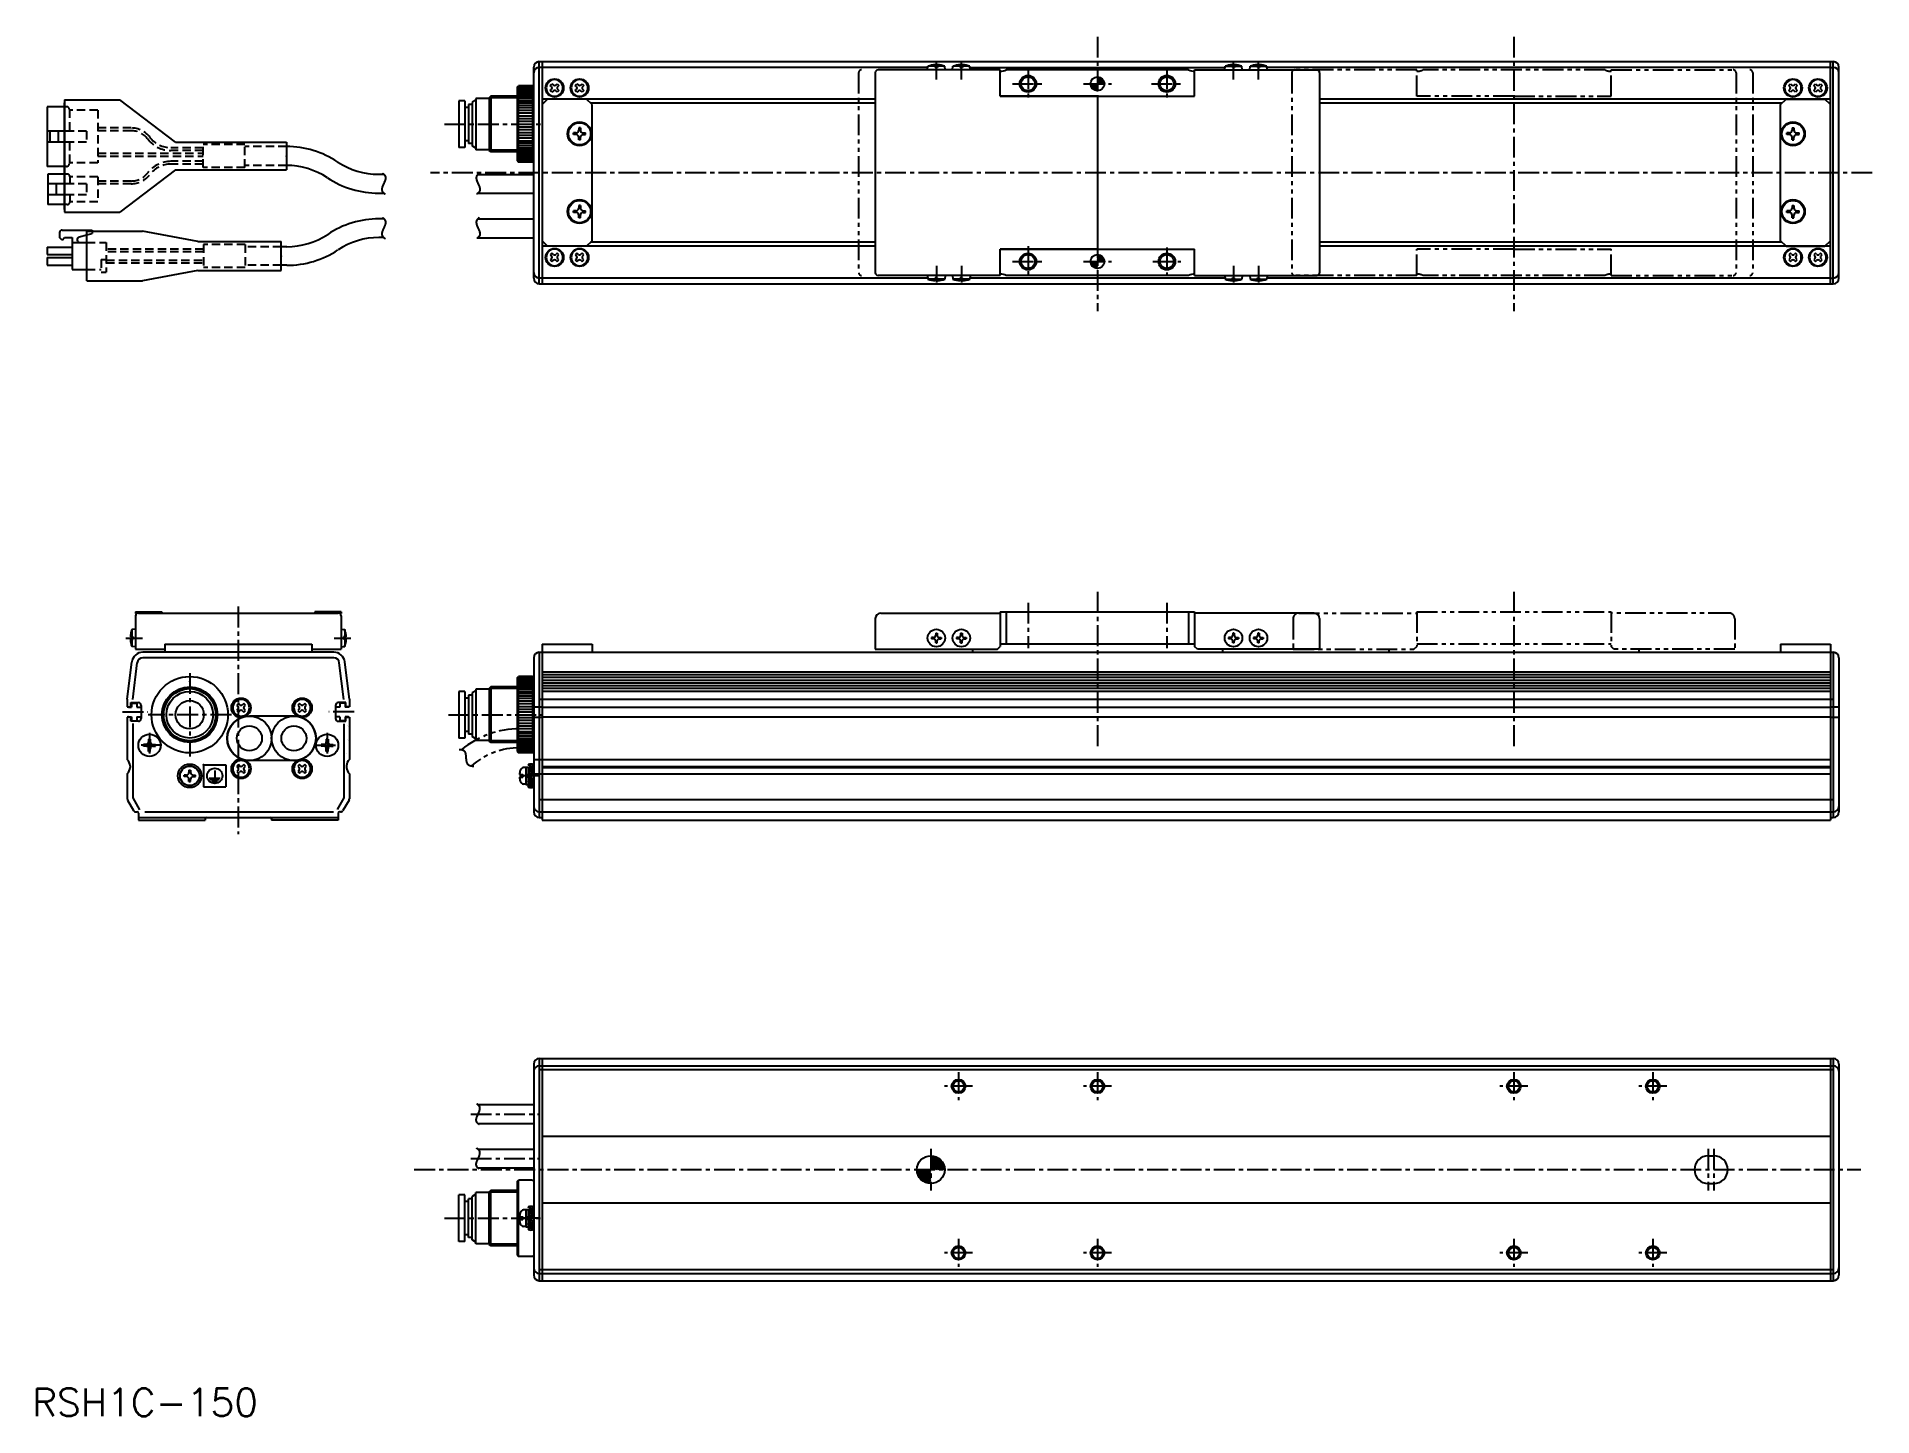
# Model space of a CAD drawing. Extents: x -653 to 8, y -59 to 438.
import ezdxf

# ---------------------------------------------------------------- set-up
doc = ezdxf.new("R2010")
doc.units = 0
for name, pattern in [('CENTER', [12, 7.5, -1.5, 1.5, -1.5]), ('CONTINOUS', [0]), ('DASHED', [4.5, 3, -1.5]), ('PHANTOM', [15, 7.5, -1.5, 1.5, -1.5, 1.5, -1.5])]:
    doc.linetypes.add(name, pattern=pattern)
doc.layers.get('0').update_dxf_attribs({"linetype": 'CONTINUOUS'})
doc.layers.add('CENTER', color=1, linetype='CENTER')
doc.styles.get("Standard").update_dxf_attribs({"font": 'txt.shx', "height": 10})

msp = doc.modelspace()

# ---------------------------------------------------------------- texts
msp.add_text('RSH1C-150', height=10).set_placement((-654.67, -58.76))

# ---------------------------------------------------------------- blocks, each defined once
blk = doc.blocks.new('DTL0003')
at = {"color": 0, "linetype": 'CONTINUOUS'}
for p, q in [((0, 0), (0, -8)), ((0, 0), (8, 0)), ((8, 0), (8, -8)), ((2.03, -4.87), (5.97, -4.87)), ((2.34, -5.37), (5.66, -5.37)), ((2.94, -5.87), (5.06, -5.87)), ((4, -2.07), (4, -4.87)), ((0, -8), (8, -8))]:
    blk.add_line(p, q, dxfattribs=at)
blk.add_circle((4, -4), 2.75, dxfattribs=at)
at = {"color": 0}
blk.add_point((0, 0), dxfattribs=at)
blk = doc.blocks.new('DTL0004')
at = {"color": 0, "linetype": 'CONTINUOUS'}
for radius in [13.75, 10, 9.4, 8.4, 5.1]:
    blk.add_circle((0, 0), radius, dxfattribs=at)
at = {"color": 0}
for p in [(0, 12), (0, 0)]:
    blk.add_point(p, dxfattribs=at)
blk = doc.blocks.new('*X4')
at = {"color": 0}
for p, q in [((-273.45, 356.89), (-273.32, 357.02)), ((-273.43, 356.69), (-273.1, 357.02)), ((-273.4, 356.5), (-272.87, 357.02)), ((-273.36, 356.32), (-272.65, 357.02)), ((-273.3, 356.15), (-272.43, 357.02)), ((-273.23, 355.99), (-272.2, 357.02)), ((-273.16, 355.84), (-271.98, 357.02)), ((-273.08, 355.7), (-271.76, 357.02)), ((-272.99, 355.57), (-271.53, 357.02)), ((-272.89, 355.44), (-271.31, 357.02)), ((-272.79, 355.32), (-271.09, 357.02)), ((-270.96, 359.39), (-270.83, 359.52)), ((-270.96, 359.17), (-270.62, 359.5)), ((-270.96, 358.94), (-270.43, 359.47)), ((-270.96, 358.72), (-270.25, 359.42)), ((-270.96, 358.49), (-270.08, 359.37)), ((-270.96, 358.27), (-269.93, 359.3)), ((-270.96, 358.05), (-269.78, 359.23)), ((-270.96, 357.82), (-269.63, 359.15)), ((-270.96, 357.6), (-269.5, 359.06)), ((-270.96, 357.38), (-269.37, 358.96)), ((-270.96, 357.15), (-269.25, 358.86)), ((-270.86, 357.02), (-269.14, 358.74)), ((-270.64, 357.02), (-269.04, 358.63)), ((-270.41, 357.02), (-268.94, 358.5)), ((-270.19, 357.02), (-268.85, 358.37)), ((-269.97, 357.02), (-268.77, 358.23)), ((-269.74, 357.02), (-268.69, 358.08)), ((-269.52, 357.02), (-268.62, 357.92)), ((-269.3, 357.02), (-268.57, 357.75)), ((-269.07, 357.02), (-268.52, 357.58)), ((-268.85, 357.02), (-268.48, 357.39)), ((-268.63, 357.02), (-268.46, 357.19)), ((-272.68, 355.21), (-270.96, 356.93)), ((-272.56, 355.1), (-270.96, 356.71)), ((-272.43, 355.01), (-270.96, 356.48)), ((-272.3, 354.92), (-270.96, 356.26)), ((-272.16, 354.83), (-270.96, 356.03)), ((-272.01, 354.76), (-270.96, 355.81)), ((-271.85, 354.69), (-270.96, 355.59)), ((-271.69, 354.63), (-270.96, 355.36)), ((-271.51, 354.59), (-270.96, 355.14)), ((-271.32, 354.55), (-270.96, 354.92)), ((-271.12, 354.53), (-270.96, 354.69))]:
    blk.add_line(p, q, dxfattribs=at)
blk = doc.blocks.new('*X5')
at = {"color": 0}
for p, q in [((-270.96, 423.34), (-270.78, 423.52)), ((-270.96, 423.12), (-270.58, 423.5)), ((-270.96, 422.89), (-270.39, 423.46)), ((-270.96, 422.67), (-270.22, 423.41)), ((-270.96, 422.45), (-270.05, 423.35)), ((-270.96, 422.22), (-269.89, 423.29)), ((-270.96, 422), (-269.75, 423.21)), ((-270.96, 421.78), (-269.61, 423.13)), ((-273.45, 420.85), (-273.27, 421.02)), ((-273.43, 420.65), (-273.05, 421.02)), ((-273.39, 420.46), (-272.83, 421.02)), ((-273.34, 420.28), (-272.6, 421.02)), ((-273.29, 420.12), (-272.38, 421.02)), ((-273.22, 419.96), (-272.16, 421.02)), ((-273.14, 419.81), (-271.93, 421.02)), ((-273.06, 419.67), (-271.71, 421.02)), ((-272.97, 419.54), (-271.48, 421.02)), ((-272.87, 419.41), (-271.26, 421.02)), ((-272.76, 419.3), (-271.04, 421.02)), ((-272.65, 419.19), (-270.96, 420.88)), ((-272.53, 419.08), (-270.96, 420.66)), ((-272.4, 418.99), (-270.96, 420.43)), ((-272.27, 418.9), (-270.96, 420.21)), ((-272.13, 418.82), (-270.96, 419.99)), ((-271.98, 418.74), (-270.96, 419.76)), ((-271.82, 418.68), (-270.96, 419.54)), ((-271.65, 418.62), (-270.96, 419.32)), ((-271.47, 418.58), (-270.96, 419.09)), ((-271.28, 418.55), (-270.96, 418.87)), ((-271.07, 418.53), (-270.96, 418.64)), ((-270.96, 421.55), (-269.47, 423.04)), ((-270.96, 421.33), (-269.35, 422.94)), ((-270.96, 421.1), (-269.23, 422.83)), ((-270.81, 421.02), (-269.12, 422.72)), ((-270.59, 421.02), (-269.02, 422.6)), ((-270.37, 421.02), (-268.92, 422.47)), ((-270.14, 421.02), (-268.83, 422.34)), ((-269.92, 421.02), (-268.75, 422.2)), ((-269.7, 421.02), (-268.67, 422.04)), ((-269.47, 421.02), (-268.61, 421.89)), ((-269.25, 421.02), (-268.56, 421.72)), ((-269.02, 421.02), (-268.51, 421.54)), ((-268.8, 421.02), (-268.48, 421.35)), ((-268.58, 421.02), (-268.46, 421.14))]:
    blk.add_line(p, q, dxfattribs=at)
blk = doc.blocks.new('*X6')
at = {"color": 0}
for p, q in [((-330.96, 34.86), (-330.76, 35.06)), ((-330.96, 34.41), (-330.35, 35.02)), ((-330.96, 33.97), (-329.96, 34.96)), ((-330.96, 33.52), (-329.6, 34.87)), ((-330.96, 33.07), (-329.26, 34.77)), ((-330.96, 32.63), (-328.94, 34.64)), ((-330.96, 32.18), (-328.64, 34.49)), ((-330.96, 31.73), (-328.36, 34.33)), ((-330.96, 31.28), (-328.09, 34.15)), ((-330.96, 30.84), (-327.83, 33.96)), ((-330.96, 30.39), (-327.59, 33.76)), ((-330.84, 30.06), (-327.36, 33.54)), ((-330.39, 30.06), (-327.15, 33.3)), ((-329.94, 30.06), (-326.95, 33.05)), ((-335.95, 29.87), (-335.76, 30.06)), ((-335.92, 29.45), (-335.31, 30.06)), ((-335.86, 29.07), (-334.86, 30.06)), ((-335.77, 28.71), (-334.42, 30.06)), ((-335.66, 28.37), (-333.97, 30.06)), ((-335.53, 28.05), (-333.52, 30.06)), ((-335.39, 27.75), (-333.07, 30.06)), ((-335.23, 27.46), (-332.63, 30.06)), ((-335.05, 27.19), (-332.18, 30.06)), ((-334.86, 26.93), (-331.73, 30.06)), ((-334.65, 26.69), (-331.29, 30.06)), ((-334.43, 26.47), (-330.96, 29.94)), ((-334.2, 26.25), (-330.96, 29.5)), ((-333.95, 26.06), (-330.96, 29.05)), ((-333.69, 25.87), (-330.96, 28.6)), ((-333.41, 25.7), (-330.96, 28.15)), ((-333.11, 25.55), (-330.96, 27.71)), ((-332.8, 25.41), (-330.96, 27.26)), ((-332.47, 25.3), (-330.96, 26.81)), ((-329.5, 30.06), (-326.77, 32.79)), ((-329.05, 30.06), (-326.6, 32.51)), ((-328.6, 30.06), (-326.45, 32.22)), ((-328.16, 30.06), (-326.31, 31.91)), ((-327.71, 30.06), (-326.19, 31.58)), ((-327.26, 30.06), (-326.1, 31.23)), ((-326.81, 30.06), (-326.02, 30.85)), ((-326.37, 30.06), (-325.97, 30.45)), ((-332.12, 25.2), (-330.96, 26.36)), ((-331.75, 25.12), (-330.96, 25.92)), ((-331.35, 25.08), (-330.96, 25.47))]:
    blk.add_line(p, q, dxfattribs=at)

# ---------------------------------------------------------------- linework, layer by layer
at = {"color": 7, "linetype": 'CONTINOUS'}
for p, q in [((-473.96, 351.02), (-473.96, 427.02)), ((-471.96, 429.02), (-5.96, 429.02)), ((-471.96, 349.02), (-471.96, 429.02)), ((-470.96, 426.95), (-471.96, 426.95)), ((-470.96, 429.02), (-470.96, 349.02)), ((-332.11, 426.95), (-470.96, 426.95)), ((-350.96, 425.02), (-350.96, 353.02)), ((-305.96, 426.02), (-349.96, 426.02)), ((-332.11, 426.02), (-331.99, 427.32)), ((-329.36, 427.32), (-331.99, 427.32)), ((-329.36, 427.91), (-329.36, 426.92)), ((-328.56, 426.92), (-329.36, 426.92)), ((-328.56, 427.91), (-328.56, 426.92)), ((-325.92, 427.32), (-328.56, 427.32)), ((-325.81, 426.02), (-325.92, 427.32)), ((-323.11, 426.02), (-322.99, 427.32)), ((-320.36, 427.32), (-322.99, 427.32)), ((-320.36, 427.91), (-320.36, 426.92)), ((-319.56, 426.92), (-320.36, 426.92)), ((-319.56, 427.91), (-319.56, 426.92)), ((-316.92, 427.32), (-319.56, 427.32)), ((-316.81, 426.02), (-316.92, 427.32)), ((-316.81, 426.95), (-225.11, 426.95)), ((-305.96, 416.52), (-305.96, 426.02)), ((-238.14, 426.02), (-303.78, 426.02)), ((-235.96, 426.02), (-191.96, 426.02)), ((-235.96, 416.52), (-235.96, 426.02)), ((-225.11, 426.02), (-224.99, 427.32)), ((-224.99, 427.32), (-222.36, 427.32)), ((-222.36, 427.91), (-222.36, 426.92)), ((-222.36, 426.92), (-221.56, 426.92)), ((-221.56, 427.91), (-221.56, 426.92)), ((-221.56, 427.32), (-218.92, 427.32)), ((-218.81, 426.02), (-218.92, 427.32)), ((-216.11, 426.02), (-215.99, 427.32)), ((-215.99, 427.32), (-213.36, 427.32)), ((-213.36, 427.91), (-213.36, 426.92)), ((-213.36, 426.92), (-212.56, 426.92)), ((-212.56, 427.91), (-212.56, 426.92)), ((-212.56, 427.32), (-209.92, 427.32)), ((-209.81, 426.02), (-209.92, 427.32)), ((-6.96, 426.95), (-209.81, 426.95)), ((-190.96, 425.02), (-190.96, 353.02)), ((-6.96, 349.02), (-6.96, 429.02)), ((-6.96, 426.95), (-5.96, 426.95)), ((-5.96, 349.02), (-5.96, 429.02)), ((-3.96, 351.02), (-3.96, 427.02)), ((-489.46, 416.52), (-489.96, 416.02)), ((-489.46, 416.52), (-489.46, 396.52)), ((-479.96, 416.52), (-489.46, 416.52)), ((-479.96, 419.77), (-479.46, 420.27)), ((-479.96, 419.77), (-479.96, 393.27)), ((-474.46, 420.27), (-479.46, 420.27)), ((-479.46, 392.77), (-479.46, 420.27)), ((-479.46, 420.02), (-474.46, 420.02)), ((-479.46, 419.72), (-474.46, 419.72)), ((-479.46, 419.32), (-474.46, 419.32)), ((-479.46, 418.92), (-474.46, 418.92)), ((-479.46, 418.52), (-474.46, 418.52)), ((-479.46, 418.12), (-474.46, 418.12)), ((-479.46, 417.52), (-474.46, 417.52)), ((-479.46, 416.92), (-474.46, 416.92)), ((-473.96, 419.77), (-474.46, 420.27)), ((-474.46, 420.27), (-474.46, 392.77)), ((-473.96, 393.27), (-473.96, 419.77)), ((-468, 420.46), (-467.39, 421.06)), ((-467.58, 420.05), (-468, 420.46)), ((-468, 418.59), (-467.58, 419)), ((-467.39, 417.99), (-468, 418.59)), ((-467.39, 421.06), (-466.98, 420.65)), ((-466.98, 418.4), (-467.39, 417.99)), ((-465.93, 420.65), (-465.52, 421.06)), ((-465.52, 417.99), (-465.93, 418.4)), ((-465.52, 421.06), (-464.92, 420.46)), ((-464.92, 418.59), (-465.52, 417.99)), ((-464.92, 420.46), (-465.33, 420.05)), ((-465.33, 419), (-464.92, 418.59)), ((-459, 420.46), (-458.39, 421.06)), ((-458.58, 420.05), (-459, 420.46)), ((-459, 418.59), (-458.58, 419)), ((-458.39, 417.99), (-459, 418.59)), ((-458.39, 421.06), (-457.98, 420.65)), ((-457.98, 418.4), (-458.39, 417.99)), ((-456.93, 420.65), (-456.52, 421.06)), ((-456.52, 417.99), (-456.93, 418.4)), ((-456.52, 421.06), (-455.92, 420.46)), ((-455.92, 418.59), (-456.52, 417.99)), ((-455.92, 420.46), (-456.33, 420.05)), ((-456.33, 419), (-455.92, 418.59)), ((-305.96, 416.52), (-235.96, 416.52)), ((-270.96, 416.52), (-305.96, 416.52)), ((-270.96, 416.52), (-270.96, 361.52)), ((-270.96, 416.52), (-235.96, 416.52)), ((-22, 420.46), (-21.39, 421.06)), ((-21.58, 420.05), (-22, 420.46)), ((-22, 418.59), (-21.58, 419)), ((-21.39, 417.99), (-22, 418.59)), ((-21.39, 421.06), (-20.98, 420.65)), ((-20.98, 418.4), (-21.39, 417.99)), ((-19.93, 420.65), (-19.52, 421.06)), ((-19.52, 417.99), (-19.93, 418.4)), ((-19.52, 421.06), (-18.92, 420.46)), ((-18.92, 418.59), (-19.52, 417.99)), ((-18.92, 420.46), (-19.33, 420.05)), ((-19.33, 419), (-18.92, 418.59)), ((-13, 420.46), (-12.39, 421.06)), ((-12.58, 420.05), (-13, 420.46)), ((-13, 418.59), (-12.58, 419)), ((-12.39, 417.99), (-13, 418.59)), ((-12.39, 421.06), (-11.98, 420.65)), ((-11.98, 418.4), (-12.39, 417.99)), ((-10.93, 420.65), (-10.52, 421.06)), ((-10.52, 417.99), (-10.93, 418.4)), ((-10.52, 421.06), (-9.92, 420.46)), ((-9.92, 418.59), (-10.52, 417.99)), ((-9.92, 420.46), (-10.33, 420.05)), ((-10.33, 419), (-9.92, 418.59)), ((-649.19, 412.77), (-649.19, 391.27)), ((-642.99, 412.77), (-649.19, 412.77)), ((-498.76, 414.92), (-500.96, 414.92)), ((-500.96, 414.92), (-500.96, 398.12)), ((-498.76, 414.92), (-498.76, 398.12)), ((-497.53, 412.52), (-498.76, 412.52)), ((-496.16, 413.52), (-497.47, 413.52)), ((-497.46, 413.52), (-497.46, 399.52)), ((-494.76, 415.17), (-496.16, 414.36)), ((-496.16, 414.35), (-496.16, 398.69)), ((-494.76, 415.77), (-494.76, 397.27)), ((-489.96, 415.77), (-494.76, 415.77)), ((-489.96, 416.02), (-489.96, 397.02)), ((-479.96, 415.92), (-489.96, 415.92)), ((-479.46, 416.32), (-474.46, 416.32)), ((-479.46, 415.72), (-474.46, 415.72)), ((-479.46, 414.92), (-474.46, 414.92)), ((-479.46, 414.12), (-474.46, 414.12)), ((-479.46, 413.32), (-474.46, 413.32)), ((-479.46, 412.52), (-474.46, 412.52)), ((-479.46, 411.52), (-474.46, 411.52)), ((-479.46, 410.52), (-474.46, 410.52)), ((-470.96, 413.52), (-468.96, 415.52)), ((-350.96, 415.52), (-470.96, 415.52)), ((-454.96, 415.52), (-468.96, 415.52)), ((-452.96, 413.52), (-454.96, 415.52)), ((-350.96, 414.02), (-453.46, 414.02)), ((-452.96, 364.52), (-452.96, 413.52)), ((-6.96, 415.52), (-190.96, 415.52)), ((-24.46, 414.02), (-190.96, 414.02)), ((-24.96, 413.52), (-22.96, 415.52)), ((-24.96, 364.52), (-24.96, 413.52)), ((-22.96, 415.52), (-8.96, 415.52)), ((-6.96, 413.52), (-8.96, 415.52)), ((-6.96, 364.52), (-6.96, 413.52)), ((-642.99, 404.02), (-649.19, 404.02)), ((-648.19, 404.02), (-648.19, 400.02)), ((-645.19, 404.02), (-645.19, 400.02)), ((-479.46, 409.52), (-474.46, 409.52)), ((-479.46, 408.52), (-474.46, 408.52)), ((-479.46, 407.52), (-474.46, 407.52)), ((-479.46, 406.52), (-474.46, 406.52)), ((-479.46, 405.52), (-474.46, 405.52)), ((-479.46, 404.52), (-474.46, 404.52)), ((-479.46, 403.52), (-474.46, 403.52)), ((-458.71, 403.34), (-459.66, 403.34)), ((-459.66, 402.71), (-459.66, 403.34)), ((-457.77, 405.22), (-457.77, 404.28)), ((-457.14, 405.22), (-457.77, 405.22)), ((-457.14, 405.22), (-457.14, 404.28)), ((-456.2, 403.34), (-455.26, 403.34)), ((-455.26, 402.71), (-455.26, 403.34)), ((-22.66, 402.71), (-22.66, 403.34)), ((-21.71, 403.34), (-22.66, 403.34)), ((-20.77, 405.22), (-20.77, 404.28)), ((-20.77, 405.22), (-20.14, 405.22)), ((-20.14, 405.22), (-20.14, 404.28)), ((-19.2, 403.34), (-18.26, 403.34)), ((-18.26, 402.71), (-18.26, 403.34)), ((-642.99, 400.02), (-649.19, 400.02)), ((-498.76, 398.12), (-500.96, 398.12)), ((-497.53, 400.52), (-498.76, 400.52)), ((-496.16, 399.52), (-497.47, 399.52)), ((-494.76, 397.88), (-496.16, 398.69)), ((-489.96, 397.27), (-494.76, 397.27)), ((-479.96, 397.12), (-489.96, 397.12)), ((-489.46, 396.52), (-489.96, 397.02)), ((-479.46, 402.52), (-474.46, 402.52)), ((-479.46, 401.52), (-474.46, 401.52)), ((-479.46, 400.52), (-474.46, 400.52)), ((-479.46, 399.72), (-474.46, 399.72)), ((-479.46, 398.92), (-474.46, 398.92)), ((-479.46, 398.12), (-474.46, 398.12)), ((-479.46, 397.32), (-474.46, 397.32)), ((-479.46, 396.72), (-474.46, 396.72)), ((-458.71, 402.71), (-459.66, 402.71)), ((-457.77, 400.82), (-457.77, 401.77)), ((-457.14, 400.82), (-457.77, 400.82)), ((-457.14, 400.82), (-457.14, 401.77)), ((-456.2, 402.71), (-455.26, 402.71)), ((-21.71, 402.71), (-22.66, 402.71)), ((-20.77, 400.82), (-20.77, 401.77)), ((-20.77, 400.82), (-20.14, 400.82)), ((-20.14, 400.82), (-20.14, 401.77)), ((-19.2, 402.71), (-18.26, 402.71)), ((-642.99, 391.27), (-649.19, 391.27)), ((-479.96, 396.52), (-489.46, 396.52)), ((-479.96, 393.27), (-479.46, 392.77)), ((-479.46, 396.12), (-474.46, 396.12)), ((-479.46, 395.52), (-474.46, 395.52)), ((-479.46, 394.92), (-474.46, 394.92)), ((-479.46, 394.52), (-474.46, 394.52)), ((-479.46, 394.12), (-474.46, 394.12)), ((-479.46, 393.72), (-474.46, 393.72)), ((-479.46, 393.32), (-474.46, 393.32)), ((-479.46, 393.02), (-474.46, 393.02)), ((-474.46, 392.77), (-479.46, 392.77)), ((-474.46, 392.77), (-473.96, 393.27)), ((-648.99, 388.52), (-648.99, 377.52)), ((-642.99, 388.52), (-648.99, 388.52)), ((-642.99, 385.02), (-648.99, 385.02)), ((-645.99, 385.02), (-645.99, 381.02)), ((-529.82, 388.43), (-527.92, 388.43)), ((-494.08, 388.42), (-473.96, 388.42)), ((-642.99, 381.02), (-648.99, 381.02)), ((-642.99, 377.52), (-648.99, 377.52)), ((-529.95, 381.63), (-527.9, 381.63)), ((-494.1, 381.62), (-473.96, 381.62)), ((-457.77, 377.22), (-457.77, 376.28)), ((-457.14, 377.22), (-457.77, 377.22)), ((-457.14, 377.22), (-457.14, 376.28)), ((-20.77, 377.22), (-20.77, 376.28)), ((-20.77, 377.22), (-20.14, 377.22)), ((-20.14, 377.22), (-20.14, 376.28)), ((-527.87, 372.37), (-529.72, 372.37)), ((-494.08, 372.42), (-473.96, 372.42)), ((-458.71, 375.34), (-459.66, 375.34)), ((-459.66, 374.71), (-459.66, 375.34)), ((-458.71, 374.71), (-459.66, 374.71)), ((-457.77, 372.82), (-457.77, 373.77)), ((-457.14, 372.82), (-457.77, 372.82)), ((-457.14, 372.82), (-457.14, 373.77)), ((-456.2, 375.34), (-455.26, 375.34)), ((-456.2, 374.71), (-455.26, 374.71)), ((-455.26, 374.71), (-455.26, 375.34)), ((-22.66, 374.71), (-22.66, 375.34)), ((-21.71, 375.34), (-22.66, 375.34)), ((-21.71, 374.71), (-22.66, 374.71)), ((-20.77, 372.82), (-20.77, 373.77)), ((-20.77, 372.82), (-20.14, 372.82)), ((-20.14, 372.82), (-20.14, 373.77)), ((-19.2, 375.34), (-18.26, 375.34)), ((-19.2, 374.71), (-18.26, 374.71)), ((-18.26, 374.71), (-18.26, 375.34)), ((-644.72, 367.48), (-644.72, 365.68)), ((-643.82, 364.78), (-644.72, 365.68)), ((-643.82, 368.38), (-633.02, 368.38)), ((-643.82, 364.78), (-642.92, 365.68)), ((-642.92, 365.68), (-640.22, 365.68)), ((-640.22, 365.68), (-640.22, 354.16)), ((-640.22, 363.88), (-634.89, 363.88)), ((-637.66, 365.88), (-634.89, 366.59)), ((-633.02, 368.38), (-633.02, 367.97)), ((-527.96, 365.67), (-529.72, 365.67)), ((-494.1, 365.62), (-473.96, 365.62)), ((-468.96, 362.52), (-470.96, 364.52)), ((-454.96, 362.52), (-452.96, 364.52)), ((-350.96, 364.02), (-453.46, 364.02)), ((-24.46, 364.02), (-190.96, 364.02)), ((-22.96, 362.52), (-24.96, 364.52)), ((-8.96, 362.52), (-6.96, 364.52)), ((-649.22, 362.26), (-649.22, 359.56)), ((-649.22, 362.26), (-640.22, 362.26)), ((-649.22, 359.56), (-640.22, 359.56)), ((-649.22, 358.48), (-640.22, 358.48)), ((-649.22, 358.48), (-649.22, 355.78)), ((-562.89, 362.37), (-564.89, 362.37)), ((-350.96, 362.52), (-470.96, 362.52)), ((-454.96, 362.52), (-468.96, 362.52)), ((-467.39, 360.06), (-468, 359.46)), ((-468, 359.46), (-467.58, 359.05)), ((-467.58, 358), (-468, 357.59)), ((-468, 357.59), (-467.39, 356.99)), ((-466.98, 359.65), (-467.39, 360.06)), ((-467.39, 356.99), (-466.98, 357.4)), ((-465.52, 360.06), (-465.93, 359.65)), ((-465.93, 357.4), (-465.52, 356.99)), ((-464.92, 359.46), (-465.52, 360.06)), ((-465.52, 356.99), (-464.92, 357.59)), ((-465.33, 359.05), (-464.92, 359.46)), ((-464.92, 357.59), (-465.33, 358)), ((-458.39, 360.06), (-459, 359.46)), ((-459, 359.46), (-458.58, 359.05)), ((-458.58, 358), (-459, 357.59)), ((-459, 357.59), (-458.39, 356.99)), ((-457.98, 359.65), (-458.39, 360.06)), ((-458.39, 356.99), (-457.98, 357.4)), ((-456.52, 360.06), (-456.93, 359.65)), ((-456.93, 357.4), (-456.52, 356.99)), ((-455.92, 359.46), (-456.52, 360.06)), ((-456.52, 356.99), (-455.92, 357.59)), ((-456.33, 359.05), (-455.92, 359.46)), ((-455.92, 357.59), (-456.33, 358)), ((-305.96, 352.02), (-305.96, 361.52)), ((-305.96, 361.52), (-235.96, 361.52)), ((-270.96, 361.52), (-305.96, 361.52)), ((-270.96, 361.52), (-235.96, 361.52)), ((-235.96, 352.02), (-235.96, 361.52)), ((-6.96, 362.52), (-190.96, 362.52)), ((-22.96, 362.52), (-8.96, 362.52)), ((-21.39, 360.06), (-22, 359.46)), ((-22, 359.46), (-21.58, 359.05)), ((-21.58, 358), (-22, 357.59)), ((-22, 357.59), (-21.39, 356.99)), ((-20.98, 359.65), (-21.39, 360.06)), ((-21.39, 356.99), (-20.98, 357.4)), ((-19.52, 360.06), (-19.93, 359.65)), ((-19.93, 357.4), (-19.52, 356.99)), ((-18.92, 359.46), (-19.52, 360.06)), ((-19.52, 356.99), (-18.92, 357.59)), ((-19.33, 359.05), (-18.92, 359.46)), ((-18.92, 357.59), (-19.33, 358)), ((-12.39, 360.06), (-13, 359.46)), ((-13, 359.46), (-12.58, 359.05)), ((-12.58, 358), (-13, 357.59)), ((-13, 357.59), (-12.39, 356.99)), ((-11.98, 359.65), (-12.39, 360.06)), ((-12.39, 356.99), (-11.98, 357.4)), ((-10.52, 360.06), (-10.93, 359.65)), ((-10.93, 357.4), (-10.52, 356.99)), ((-9.92, 359.46), (-10.52, 360.06)), ((-10.52, 356.99), (-9.92, 357.59)), ((-10.33, 359.05), (-9.92, 359.46)), ((-9.92, 357.59), (-10.33, 358)), ((-649.22, 355.78), (-640.22, 355.78)), ((-640.22, 354.16), (-634.89, 354.16)), ((-562.89, 355.67), (-564.89, 355.67)), ((-470.96, 351.1), (-471.96, 351.1)), ((-332.11, 351.1), (-470.96, 351.1)), ((-305.96, 352.02), (-349.96, 352.02)), ((-332.11, 352.02), (-331.99, 350.72)), ((-329.36, 350.72), (-331.99, 350.72)), ((-328.56, 351.12), (-329.36, 351.12)), ((-329.36, 350.13), (-329.36, 351.12)), ((-328.56, 350.13), (-328.56, 351.12)), ((-325.92, 350.72), (-328.56, 350.72)), ((-325.81, 352.02), (-325.92, 350.72)), ((-323.11, 352.02), (-322.99, 350.72)), ((-320.36, 350.72), (-322.99, 350.72)), ((-320.36, 350.13), (-320.36, 351.12)), ((-319.56, 351.12), (-320.36, 351.12)), ((-319.56, 350.13), (-319.56, 351.12)), ((-316.92, 350.72), (-319.56, 350.72)), ((-316.81, 352.02), (-316.92, 350.72)), ((-225.11, 351.1), (-316.81, 351.1)), ((-238.14, 352.02), (-303.78, 352.02)), ((-235.96, 352.02), (-191.96, 352.02)), ((-225.11, 352.02), (-224.99, 350.72)), ((-224.99, 350.72), (-222.36, 350.72)), ((-222.36, 350.13), (-222.36, 351.12)), ((-222.36, 351.12), (-221.56, 351.12)), ((-221.56, 350.13), (-221.56, 351.12)), ((-221.56, 350.72), (-218.92, 350.72)), ((-218.81, 352.02), (-218.92, 350.72)), ((-216.11, 352.02), (-215.99, 350.72)), ((-215.99, 350.72), (-213.36, 350.72)), ((-213.36, 351.12), (-212.56, 351.12)), ((-213.36, 350.13), (-213.36, 351.12)), ((-212.56, 350.13), (-212.56, 351.12)), ((-212.56, 350.72), (-209.92, 350.72)), ((-209.81, 352.02), (-209.92, 350.72)), ((-6.96, 351.1), (-209.81, 351.1)), ((-6.96, 351.1), (-5.96, 351.1)), ((-471.96, 349.02), (-5.96, 349.02)), ((-617.35, 230.85), (-607.85, 230.85)), ((-617.35, 230.85), (-617.35, 230.35)), ((-617.35, 229.45), (-617.35, 217.45)), ((-616.35, 230.45), (-544.35, 230.45)), ((-607.85, 230.85), (-607.85, 230.45)), ((-552.85, 230.85), (-552.85, 230.45)), ((-543.35, 230.85), (-552.85, 230.85)), ((-543.35, 230.85), (-543.35, 230.35)), ((-543.35, 229.45), (-543.35, 217.45)), ((-350.96, 228.45), (-350.96, 217.45)), ((-348.96, 230.45), (-305.96, 230.45)), ((-305.96, 230.85), (-235.96, 230.85)), ((-305.96, 230.85), (-305.96, 218.45)), ((-303.78, 230.85), (-303.78, 219.38)), ((-238.14, 230.85), (-238.14, 219.38)), ((-235.96, 230.85), (-235.96, 218.45)), ((-192.96, 230.45), (-235.96, 230.45)), ((-190.96, 228.45), (-190.96, 217.45)), ((-619.24, 221.85), (-618.25, 221.85)), ((-619.24, 221.05), (-618.25, 221.05)), ((-617.35, 224.6), (-618.65, 224.48)), ((-618.65, 224.48), (-618.65, 221.85)), ((-618.65, 221.05), (-618.65, 218.41)), ((-617.35, 218.3), (-618.65, 218.41)), ((-618.25, 221.85), (-618.25, 221.05)), ((-617.35, 224.6), (-617.35, 218.3)), ((-606.85, 219.25), (-553.85, 219.25)), ((-606.85, 219.25), (-606.85, 216.35)), ((-553.85, 219.25), (-553.85, 216.35)), ((-543.35, 224.6), (-543.35, 218.3)), ((-543.35, 224.6), (-542.05, 224.48)), ((-543.35, 218.3), (-542.05, 218.41)), ((-541.46, 221.85), (-542.45, 221.85)), ((-542.45, 221.85), (-542.45, 221.05)), ((-541.46, 221.05), (-542.45, 221.05)), ((-542.05, 224.48), (-542.05, 221.85)), ((-542.05, 221.05), (-542.05, 218.41)), ((-470.96, 219.25), (-470.96, 216.35)), ((-470.96, 219.25), (-452.96, 219.25)), ((-452.96, 219.25), (-452.96, 216.35)), ((-329.95, 221.7), (-330.71, 221.7)), ((-330.71, 221.7), (-330.71, 221.2)), ((-329.95, 221.2), (-330.71, 221.2)), ((-329.21, 223.2), (-328.71, 223.2)), ((-329.21, 223.2), (-329.21, 222.44)), ((-329.21, 219.7), (-329.21, 220.45)), ((-329.21, 219.7), (-328.71, 219.7)), ((-328.71, 223.2), (-328.71, 222.44)), ((-328.71, 219.7), (-328.71, 220.45)), ((-327.96, 221.7), (-327.21, 221.7)), ((-327.96, 221.2), (-327.21, 221.2)), ((-327.21, 221.7), (-327.21, 221.2)), ((-320.95, 221.7), (-321.71, 221.7)), ((-321.71, 221.7), (-321.71, 221.2)), ((-320.95, 221.2), (-321.71, 221.2)), ((-320.21, 223.2), (-319.71, 223.2)), ((-320.21, 223.2), (-320.21, 222.44)), ((-320.21, 219.7), (-320.21, 220.45)), ((-320.21, 219.7), (-319.71, 219.7)), ((-319.71, 223.2), (-319.71, 222.44)), ((-319.71, 219.7), (-319.71, 220.45)), ((-318.96, 221.7), (-318.21, 221.7)), ((-318.96, 221.2), (-318.21, 221.2)), ((-318.21, 221.7), (-318.21, 221.2)), ((-306.96, 217.45), (-305.96, 218.45)), ((-305.96, 219.38), (-235.96, 219.38)), ((-303.78, 219.4), (-238.14, 219.4)), ((-234.96, 217.45), (-235.96, 218.45)), ((-222.95, 221.7), (-223.71, 221.7)), ((-223.71, 221.7), (-223.71, 221.2)), ((-222.95, 221.2), (-223.71, 221.2)), ((-222.21, 223.2), (-222.21, 222.44)), ((-221.71, 223.2), (-222.21, 223.2)), ((-222.21, 219.7), (-222.21, 220.45)), ((-221.71, 219.7), (-222.21, 219.7)), ((-221.71, 223.2), (-221.71, 222.44)), ((-221.71, 219.7), (-221.71, 220.45)), ((-220.96, 221.7), (-220.21, 221.7)), ((-220.96, 221.2), (-220.21, 221.2)), ((-220.21, 221.7), (-220.21, 221.2)), ((-213.95, 221.7), (-214.71, 221.7)), ((-214.71, 221.7), (-214.71, 221.2)), ((-213.95, 221.2), (-214.71, 221.2)), ((-213.21, 223.2), (-213.21, 222.44)), ((-212.71, 223.2), (-213.21, 223.2)), ((-213.21, 219.7), (-213.21, 220.45)), ((-212.71, 219.7), (-213.21, 219.7)), ((-212.71, 223.2), (-212.71, 222.44)), ((-212.71, 219.7), (-212.71, 220.45)), ((-211.96, 221.7), (-211.21, 221.7)), ((-211.96, 221.2), (-211.21, 221.2)), ((-211.21, 221.7), (-211.21, 221.2)), ((-24.96, 219.25), (-6.96, 219.25)), ((-24.96, 219.25), (-24.96, 216.35)), ((-6.96, 219.25), (-6.96, 216.35)), ((-620.35, 199.46), (-618.71, 212.83)), ((-618.35, 199.34), (-616.73, 212.59)), ((-617.35, 217.45), (-606.85, 217.45)), ((-545.97, 216.35), (-614.74, 216.35)), ((-545.97, 214.35), (-614.74, 214.35)), ((-553.85, 217.45), (-543.35, 217.45)), ((-542.35, 199.34), (-543.98, 212.59)), ((-540.35, 199.46), (-542, 212.83)), ((-473.96, 214.35), (-473.96, 158.85)), ((-471.96, 216.35), (-5.96, 216.35)), ((-471.96, 216.35), (-471.96, 156.85)), ((-470.96, 216.35), (-470.96, 155.85)), ((-350.96, 217.45), (-306.96, 217.45)), ((-315.96, 217.45), (-315.96, 216.35)), ((-190.96, 217.45), (-234.96, 217.45)), ((-225.96, 217.45), (-225.96, 216.35)), ((-6.96, 216.35), (-6.96, 155.85)), ((-5.96, 216.35), (-5.96, 156.85)), ((-3.96, 214.35), (-3.96, 158.85)), ((-479.96, 207.1), (-479.46, 207.6)), ((-479.96, 207.1), (-479.96, 180.6)), ((-474.46, 207.6), (-479.46, 207.6)), ((-479.46, 180.1), (-479.46, 207.6)), ((-479.46, 207.35), (-474.46, 207.35)), ((-479.46, 207.05), (-474.46, 207.05)), ((-479.46, 206.65), (-474.46, 206.65)), ((-479.46, 206.25), (-474.46, 206.25)), ((-479.46, 205.85), (-474.46, 205.85)), ((-479.46, 205.45), (-474.46, 205.45)), ((-473.96, 207.1), (-474.46, 207.6)), ((-474.46, 207.6), (-474.46, 180.1)), ((-473.96, 180.6), (-473.96, 207.1)), ((-470.96, 209.33), (-6.96, 209.33)), ((-470.96, 208.33), (-6.96, 208.33)), ((-470.96, 207.34), (-6.96, 207.34)), ((-470.96, 206.35), (-6.96, 206.35)), ((-470.96, 205.36), (-6.96, 205.36)), ((-620.35, 199.46), (-620.35, 196.75)), ((-540.35, 199.46), (-540.35, 196.75)), ((-498.76, 202.25), (-500.96, 202.25)), ((-500.96, 202.25), (-500.96, 185.45)), ((-498.76, 202.25), (-498.76, 185.45)), ((-497.53, 199.85), (-498.76, 199.85)), ((-496.16, 200.85), (-497.47, 200.85)), ((-497.46, 200.85), (-497.46, 186.85)), ((-494.76, 202.49), (-496.16, 201.68)), ((-496.16, 201.68), (-496.16, 186.01)), ((-489.96, 203.1), (-494.76, 203.1)), ((-494.76, 203.1), (-494.76, 184.6)), ((-489.46, 203.85), (-489.96, 203.35)), ((-489.96, 203.35), (-489.96, 184.35)), ((-479.96, 203.25), (-489.96, 203.25)), ((-479.96, 203.85), (-489.46, 203.85)), ((-489.46, 203.85), (-489.46, 183.85)), ((-479.46, 204.85), (-474.46, 204.85)), ((-479.46, 204.25), (-474.46, 204.25)), ((-479.46, 203.65), (-474.46, 203.65)), ((-479.46, 203.05), (-474.46, 203.05)), ((-479.46, 202.25), (-474.46, 202.25)), ((-479.46, 201.45), (-474.46, 201.45)), ((-479.46, 200.65), (-474.46, 200.65)), ((-479.46, 199.85), (-474.46, 199.85)), ((-479.46, 198.85), (-474.46, 198.85)), ((-471.96, 199.46), (-5.96, 199.46)), ((-470.96, 204.36), (-6.96, 204.36)), ((-470.96, 203.37), (-6.96, 203.37)), ((-470.96, 202.38), (-6.96, 202.38)), ((-620.35, 196.75), (-619.05, 196.75)), ((-619.05, 192.95), (-620.35, 192.95)), ((-620.35, 192.95), (-620.35, 177.68)), ((-619.85, 196.6), (-618.85, 196.6)), ((-619.85, 193.1), (-618.85, 193.1)), ((-619.05, 198.2), (-616.35, 198.2)), ((-619.05, 196.75), (-619.05, 198.2)), ((-619.05, 191.5), (-619.05, 192.95)), ((-618.85, 198.05), (-616.85, 198.05)), ((-618.85, 198.05), (-618.85, 196.6)), ((-618.85, 193.1), (-618.85, 191.65)), ((-616.85, 198.05), (-616.85, 196.6)), ((-616.85, 196.6), (-615.35, 196.6)), ((-616.85, 193.1), (-615.35, 193.1)), ((-616.85, 193.1), (-616.85, 191.65)), ((-615.35, 197.2), (-615.35, 192.5)), ((-615.35, 196.6), (-615.35, 193.1)), ((-580.29, 197.88), (-580.89, 197.28)), ((-580.89, 197.28), (-580.48, 196.87)), ((-580.48, 195.82), (-580.89, 195.41)), ((-580.89, 195.41), (-580.29, 194.81)), ((-579.88, 197.47), (-580.29, 197.88)), ((-580.29, 194.81), (-579.88, 195.22)), ((-578.42, 197.88), (-578.83, 197.47)), ((-578.83, 195.22), (-578.42, 194.81)), ((-577.82, 197.28), (-578.42, 197.88)), ((-578.42, 194.81), (-577.82, 195.41)), ((-578.23, 196.87), (-577.82, 197.28)), ((-577.82, 195.41), (-578.23, 195.82)), ((-560.35, 193.35), (-576.35, 193.35)), ((-558.29, 197.88), (-558.89, 197.28)), ((-558.89, 197.28), (-558.48, 196.87)), ((-558.48, 195.82), (-558.89, 195.41)), ((-558.89, 195.41), (-558.29, 194.81)), ((-557.88, 197.47), (-558.29, 197.88)), ((-558.29, 194.81), (-557.88, 195.22)), ((-556.42, 197.88), (-556.83, 197.47)), ((-556.83, 195.22), (-556.42, 194.81)), ((-555.82, 197.28), (-556.42, 197.88)), ((-556.42, 194.81), (-555.82, 195.41)), ((-556.23, 196.87), (-555.82, 197.28)), ((-555.82, 195.41), (-556.23, 195.82)), ((-545.35, 197.2), (-545.35, 192.5)), ((-543.85, 196.6), (-545.35, 196.6)), ((-545.35, 196.6), (-545.35, 193.1)), ((-543.85, 193.1), (-545.35, 193.1)), ((-541.65, 198.2), (-544.35, 198.2)), ((-541.85, 198.05), (-543.85, 198.05)), ((-543.85, 198.05), (-543.85, 196.6)), ((-543.85, 193.1), (-543.85, 191.65)), ((-541.85, 198.05), (-541.85, 196.6)), ((-540.85, 196.6), (-541.85, 196.6)), ((-540.85, 193.1), (-541.85, 193.1)), ((-541.85, 193.1), (-541.85, 191.65)), ((-541.65, 196.75), (-541.65, 198.2)), ((-540.35, 196.75), (-541.65, 196.75)), ((-541.65, 192.95), (-540.35, 192.95)), ((-541.65, 191.5), (-541.65, 192.95)), ((-540.35, 192.95), (-540.35, 177.68)), ((-479.46, 197.85), (-474.46, 197.85)), ((-479.46, 196.85), (-474.46, 196.85)), ((-479.46, 195.85), (-474.46, 195.85)), ((-479.46, 194.85), (-474.46, 194.85)), ((-479.46, 193.85), (-474.46, 193.85)), ((-479.46, 192.85), (-474.46, 192.85)), ((-479.46, 191.85), (-474.46, 191.85)), ((-473.96, 196.75), (-470.96, 196.75)), ((-473.96, 192.95), (-470.96, 192.95)), ((-470.96, 196.6), (-6.96, 196.6)), ((-470.96, 193.1), (-6.96, 193.1)), ((-6.96, 196.75), (-3.96, 196.75)), ((-6.96, 192.95), (-3.96, 192.95)), ((-616.35, 191.5), (-619.05, 191.5)), ((-618.85, 191.65), (-616.85, 191.65)), ((-618.35, 190.72), (-618.35, 163.88)), ((-544.35, 191.5), (-541.65, 191.5)), ((-541.85, 191.65), (-543.85, 191.65)), ((-542.35, 190.57), (-542.35, 163.88)), ((-498.76, 185.45), (-500.96, 185.45)), ((-497.53, 187.85), (-498.76, 187.85)), ((-496.16, 186.85), (-497.47, 186.85)), ((-494.76, 185.2), (-496.16, 186.01)), ((-479.46, 190.85), (-474.46, 190.85)), ((-479.46, 189.85), (-474.46, 189.85)), ((-479.46, 188.85), (-474.46, 188.85)), ((-479.46, 187.85), (-474.46, 187.85)), ((-479.46, 187.05), (-474.46, 187.05)), ((-479.46, 186.25), (-474.46, 186.25)), ((-479.46, 185.45), (-474.46, 185.45)), ((-613.61, 183.16), (-614.55, 183.16)), ((-614.55, 182.53), (-614.55, 183.16)), ((-613.61, 182.53), (-614.55, 182.53)), ((-612.67, 185.05), (-612.04, 185.05)), ((-612.67, 185.05), (-612.67, 184.1)), ((-612.67, 180.65), (-612.67, 181.59)), ((-612.67, 180.65), (-612.04, 180.65)), ((-612.04, 185.05), (-612.04, 184.1)), ((-612.04, 180.65), (-612.04, 181.59)), ((-611.1, 183.16), (-610.15, 183.16)), ((-611.1, 182.53), (-610.15, 182.53)), ((-610.15, 182.53), (-610.15, 183.16)), ((-549.61, 183.16), (-550.55, 183.16)), ((-550.55, 182.53), (-550.55, 183.16)), ((-549.61, 182.53), (-550.55, 182.53)), ((-548.67, 185.05), (-548.67, 184.1)), ((-548.04, 185.05), (-548.67, 185.05)), ((-548.67, 180.65), (-548.67, 181.59)), ((-548.04, 180.65), (-548.67, 180.65)), ((-548.04, 185.05), (-548.04, 184.1)), ((-548.04, 180.65), (-548.04, 181.59)), ((-547.1, 183.16), (-546.15, 183.16)), ((-547.1, 182.53), (-546.15, 182.53)), ((-546.15, 182.53), (-546.15, 183.16)), ((-541.35, 179.85), (-541.35, 179.85)), ((-489.96, 184.6), (-494.76, 184.6)), ((-479.96, 184.45), (-489.96, 184.45)), ((-489.46, 183.85), (-489.96, 184.35)), ((-479.96, 183.85), (-489.46, 183.85)), ((-479.96, 180.6), (-479.46, 180.1)), ((-479.46, 184.65), (-474.46, 184.65)), ((-479.46, 184.05), (-474.46, 184.05)), ((-479.46, 183.45), (-474.46, 183.45)), ((-479.46, 182.85), (-474.46, 182.85)), ((-479.46, 182.25), (-474.46, 182.25)), ((-479.46, 181.85), (-474.46, 181.85)), ((-479.46, 181.45), (-474.46, 181.45)), ((-479.46, 181.05), (-474.46, 181.05)), ((-479.46, 180.65), (-474.46, 180.65)), ((-479.46, 180.35), (-474.46, 180.35)), ((-474.46, 180.1), (-479.46, 180.1)), ((-474.46, 180.1), (-473.96, 180.6)), ((-620.35, 172.61), (-620.35, 163.61)), ((-619.35, 175.45), (-619.35, 174.85)), ((-599.02, 172.14), (-599.9, 172.14)), ((-599.9, 171.55), (-599.9, 172.14)), ((-598.15, 173.9), (-597.56, 173.9)), ((-598.15, 173.9), (-598.15, 173.02)), ((-597.56, 173.9), (-597.56, 173.02)), ((-596.68, 172.14), (-595.8, 172.14)), ((-595.8, 171.55), (-595.8, 172.14)), ((-580.29, 175.88), (-580.89, 175.28)), ((-580.89, 175.28), (-580.48, 174.87)), ((-580.48, 173.82), (-580.89, 173.41)), ((-580.89, 173.41), (-580.29, 172.81)), ((-579.88, 175.47), (-580.29, 175.88)), ((-580.29, 172.81), (-579.88, 173.22)), ((-578.42, 175.88), (-578.83, 175.47)), ((-578.83, 173.22), (-578.42, 172.81)), ((-577.82, 175.28), (-578.42, 175.88)), ((-578.42, 172.81), (-577.82, 173.41)), ((-578.23, 174.87), (-577.82, 175.28)), ((-577.82, 173.41), (-578.23, 173.82)), ((-560.35, 177.35), (-576.35, 177.35)), ((-558.29, 175.88), (-558.89, 175.28)), ((-558.89, 175.28), (-558.48, 174.87)), ((-558.48, 173.82), (-558.89, 173.41)), ((-558.89, 173.41), (-558.29, 172.81)), ((-557.88, 175.47), (-558.29, 175.88)), ((-558.29, 172.81), (-557.88, 173.22)), ((-556.42, 175.88), (-556.83, 175.47)), ((-556.83, 173.22), (-556.42, 172.81)), ((-555.82, 175.28), (-556.42, 175.88)), ((-556.42, 172.81), (-555.82, 173.41)), ((-556.23, 174.87), (-555.82, 175.28)), ((-555.82, 173.41), (-556.23, 173.82)), ((-541.35, 175.45), (-541.35, 174.85)), ((-540.35, 172.61), (-540.35, 163.61)), ((-479.07, 172.35), (-477.83, 172.35)), ((-477.83, 172.35), (-477.83, 171.35)), ((-476.78, 174.85), (-477.64, 174.8)), ((-476.78, 174.95), (-475.98, 174.95)), ((-476.78, 174.95), (-476.78, 168.75)), ((-476.78, 174.85), (-476.78, 168.85)), ((-475.98, 172.31), (-476.78, 172.09)), ((-475.98, 174.95), (-475.98, 168.75)), ((-474.17, 172.5), (-475.98, 171.65)), ((-474.12, 174.19), (-475.97, 173.43)), ((-475.97, 173.43), (-475.82, 173.06)), ((-474.12, 175.44), (-475.95, 174.58)), ((-475.95, 174.58), (-475.82, 174.31)), ((-473.99, 175.16), (-475.82, 174.31)), ((-473.97, 173.82), (-475.82, 173.06)), ((-473.96, 172.04), (-475.77, 171.2)), ((-473.96, 172.04), (-474.17, 172.5)), ((-474.12, 175.44), (-473.99, 175.16)), ((-474.12, 174.19), (-473.97, 173.82)), ((-473.96, 177.68), (-6.96, 177.68)), ((-473.96, 172.61), (-6.96, 172.61)), ((-470.96, 175.15), (-6.96, 175.15)), ((-470.96, 174.85), (-6.96, 174.85)), ((-599.02, 171.55), (-599.9, 171.55)), ((-598.15, 169.8), (-598.15, 170.68)), ((-598.15, 169.8), (-597.56, 169.8)), ((-597.56, 169.8), (-597.56, 170.68)), ((-596.68, 171.55), (-595.8, 171.55)), ((-479.07, 171.35), (-477.83, 171.35)), ((-476.78, 168.85), (-477.64, 168.89)), ((-476.78, 171.38), (-475.98, 171.6)), ((-476.78, 168.75), (-475.98, 168.75)), ((-475.77, 171.2), (-475.98, 171.65)), ((-475.97, 169.87), (-474.12, 170.63)), ((-475.82, 169.5), (-475.97, 169.87)), ((-475.95, 168.53), (-474.12, 169.38)), ((-475.82, 168.26), (-475.95, 168.53)), ((-475.82, 169.5), (-473.97, 170.26)), ((-475.82, 168.26), (-473.99, 169.11)), ((-473.97, 170.26), (-474.12, 170.63)), ((-473.99, 169.11), (-474.12, 169.38)), ((-620.22, 163.11), (-618.04, 159.35)), ((-618.35, 163.88), (-615.9, 159.63)), ((-617.18, 158.85), (-616.85, 158.85)), ((-616.94, 158.85), (-616.85, 158.85)), ((-614.04, 158.85), (-546.03, 158.85)), ((-542.35, 163.88), (-544.73, 159.76)), ((-543.53, 158.85), (-543.85, 158.85)), ((-543.77, 158.85), (-543.85, 158.85)), ((-540.49, 163.11), (-542.66, 159.35)), ((-471.96, 163.35), (-5.96, 163.35)), ((-471.96, 158.85), (-5.96, 158.85)), ((-616.35, 158.35), (-616.35, 155.85)), ((-616.35, 156.85), (-544.35, 156.85)), ((-616.35, 155.85), (-592.35, 155.85)), ((-592.35, 156.35), (-592.35, 155.85)), ((-568.35, 156.35), (-568.35, 155.85)), ((-544.35, 155.85), (-568.35, 155.85)), ((-544.35, 158.35), (-544.35, 155.85)), ((-471.96, 156.85), (-470.96, 156.85)), ((-470.96, 155.85), (-6.96, 155.85)), ((-6.96, 156.85), (-5.96, 156.85)), ((-473.96, 68.06), (-473.96, -7.94)), ((-471.96, 70.06), (-5.96, 70.06)), ((-471.96, 70.06), (-471.96, -9.94)), ((-471.96, 67.46), (-5.96, 67.46)), ((-470.96, 70.06), (-470.96, -9.94)), ((-6.96, 70.06), (-6.96, -9.94)), ((-5.96, 70.06), (-5.96, -9.94)), ((-3.96, 68.06), (-3.96, -7.94)), ((-471.96, 66.06), (-5.96, 66.06)), ((-494.1, 53.46), (-473.96, 53.46)), ((-494.08, 46.66), (-473.96, 46.66)), ((-470.96, 42.06), (-6.96, 42.06)), ((-494.1, 37.46), (-473.96, 37.46)), ((-50.96, 35.06), (-48.96, 35.06)), ((-494.08, 30.66), (-473.96, 30.66)), ((-500.96, 4.16), (-500.96, 20.96)), ((-498.76, 20.96), (-500.96, 20.96)), ((-498.76, 4.16), (-498.76, 20.96)), ((-494.76, 21.2), (-496.16, 20.4)), ((-496.16, 4.73), (-496.16, 20.4)), ((-494.76, 3.31), (-494.76, 21.81)), ((-489.96, 21.81), (-494.76, 21.81)), ((-489.46, 22.56), (-489.96, 22.06)), ((-489.96, 3.06), (-489.96, 22.06)), ((-479.96, 21.96), (-489.96, 21.96)), ((-489.46, 2.56), (-489.46, 22.56)), ((-479.96, 22.56), (-489.46, 22.56)), ((-479.96, 25.81), (-479.46, 26.31)), ((-479.96, 25.81), (-479.96, -0.69)), ((-479.46, -1.19), (-479.46, 26.31)), ((-474.46, 26.31), (-479.46, 26.31)), ((-474.46, 26.31), (-473.96, 25.81)), ((-50.96, 25.06), (-48.96, 25.06)), ((-497.53, 18.56), (-498.76, 18.56)), ((-496.16, 19.56), (-497.47, 19.56)), ((-497.46, 5.56), (-497.46, 19.56)), ((-476.78, 15.56), (-477.64, 15.52)), ((-476.78, 15.66), (-475.98, 15.66)), ((-476.78, 15.66), (-476.78, 9.46)), ((-476.78, 15.56), (-476.78, 9.56)), ((-475.98, 15.66), (-475.98, 9.46)), ((-474.12, 14.91), (-475.97, 14.14)), ((-475.97, 14.14), (-475.82, 13.77)), ((-474.12, 16.15), (-475.95, 15.3)), ((-475.95, 15.3), (-475.82, 15.03)), ((-473.99, 15.88), (-475.82, 15.03)), ((-473.97, 14.54), (-475.82, 13.77)), ((-474.12, 16.15), (-473.99, 15.88)), ((-474.12, 14.91), (-473.97, 14.54)), ((-470.96, 18.06), (-6.96, 18.06)), ((-479.07, 13.06), (-477.83, 13.06)), ((-479.07, 12.06), (-477.83, 12.06)), ((-477.83, 13.06), (-477.83, 12.06)), ((-476.78, 9.56), (-477.64, 9.61)), ((-475.98, 13.02), (-476.78, 12.81)), ((-476.78, 12.1), (-475.98, 12.31)), ((-476.78, 9.46), (-475.98, 9.46)), ((-474.17, 13.21), (-475.98, 12.36)), ((-475.77, 11.91), (-475.98, 12.36)), ((-475.97, 10.58), (-474.12, 11.35)), ((-475.82, 10.21), (-475.97, 10.58)), ((-475.95, 9.24), (-474.12, 10.1)), ((-475.82, 8.97), (-475.95, 9.24)), ((-475.82, 10.21), (-473.97, 10.98)), ((-475.82, 8.97), (-473.99, 9.82)), ((-473.96, 12.76), (-475.77, 11.91)), ((-473.96, 12.76), (-474.17, 13.21)), ((-473.97, 10.98), (-474.12, 11.35)), ((-473.99, 9.82), (-474.12, 10.1)), ((-498.76, 4.16), (-500.96, 4.16)), ((-497.53, 6.56), (-498.76, 6.56)), ((-496.16, 5.56), (-497.47, 5.56)), ((-494.76, 3.92), (-496.16, 4.73)), ((-489.96, 3.31), (-494.76, 3.31)), ((-479.96, 3.16), (-489.96, 3.16)), ((-489.46, 2.56), (-489.96, 3.06)), ((-479.96, 2.56), (-489.46, 2.56)), ((-479.96, -0.69), (-479.46, -1.19)), ((-474.46, -1.19), (-479.46, -1.19)), ((-474.46, -1.19), (-473.96, -0.69)), ((-471.96, -5.94), (-5.96, -5.94)), ((-471.96, -7.34), (-5.96, -7.34)), ((-471.96, -9.94), (-5.96, -9.94))]:
    msp.add_line(p, q, dxfattribs=at)
at = {"color": 3, "linetype": 'PHANTOM'}
for p, q in [((-356.96, 425.02), (-356.96, 353.02)), ((-200.96, 425.02), (-200.96, 353.02)), ((-155.96, 426.02), (-199.96, 426.02)), ((-155.96, 416.52), (-155.96, 426.02)), ((-88.14, 426.02), (-153.78, 426.02)), ((-85.96, 426.02), (-41.96, 426.02)), ((-85.96, 416.52), (-85.96, 426.02)), ((-40.96, 425.02), (-40.96, 353.02)), ((-34.96, 425.02), (-34.96, 353.02)), ((-120.96, 416.52), (-155.96, 416.52)), ((-120.96, 416.52), (-85.96, 416.52)), ((-120.96, 361.52), (-155.96, 361.52)), ((-155.96, 352.02), (-155.96, 361.52)), ((-120.96, 361.52), (-85.96, 361.52)), ((-85.96, 352.02), (-85.96, 361.52)), ((-155.96, 352.02), (-199.96, 352.02)), ((-88.14, 352.02), (-153.78, 352.02)), ((-85.96, 352.02), (-41.96, 352.02)), ((-200.46, 228.45), (-200.46, 217.45)), ((-198.46, 230.45), (-155.96, 230.45)), ((-155.96, 230.85), (-85.96, 230.85)), ((-155.96, 230.85), (-155.96, 218.45)), ((-85.96, 230.85), (-85.96, 218.45)), ((-43.46, 230.45), (-85.96, 230.45)), ((-41.46, 228.45), (-41.46, 217.45)), ((-156.96, 217.45), (-155.96, 218.45)), ((-155.96, 219.38), (-85.96, 219.38)), ((-84.96, 217.45), (-85.96, 218.45)), ((-200.46, 217.45), (-156.96, 217.45)), ((-165.96, 217.45), (-165.96, 216.35)), ((-41.46, 217.45), (-84.96, 217.45)), ((-75.96, 217.45), (-75.96, 216.35))]:
    msp.add_line(p, q, dxfattribs=at)
at = {"color": 0, "linetype": 'CONTINUOUS'}
for p, q in [((-642.99, 415.22), (-622.99, 415.22)), ((-642.99, 415.22), (-642.99, 374.82)), ((-642.99, 375.82), (-642.99, 414.22)), ((-602.99, 399.97), (-622.99, 415.22)), ((-602.99, 399.97), (-562.99, 399.97)), ((-562.99, 399.97), (-562.99, 390.07)), ((-602.99, 390.07), (-622.99, 374.82)), ((-602.99, 390.07), (-562.99, 390.07)), ((-642.99, 374.82), (-622.99, 374.82)), ((-634.89, 367.97), (-614.89, 367.97)), ((-634.89, 350.07), (-634.89, 367.97)), ((-594.89, 364.22), (-614.89, 367.97)), ((-594.89, 364.22), (-564.89, 364.22)), ((-564.89, 353.82), (-564.89, 364.22)), ((-594.89, 353.82), (-614.89, 350.07)), ((-594.89, 353.82), (-564.89, 353.82)), ((-634.89, 350.07), (-614.89, 350.07))]:
    msp.add_line(p, q, dxfattribs=at)
at = {"color": 3, "linetype": 'DASHED'}
for p, q in [((-642.19, 412.77), (-642.99, 412.77)), ((-641.19, 411.77), (-641.19, 404.02)), ((-630.99, 411.52), (-641.19, 411.52)), ((-630.99, 411.52), (-630.99, 392.52)), ((-634.99, 404.02), (-642.99, 404.02)), ((-634.99, 404.02), (-634.99, 400.02)), ((-618.96, 405.12), (-630.99, 405.12)), ((-618.96, 404.12), (-630.99, 404.12)), ((-634.99, 400.02), (-642.99, 400.02)), ((-641.19, 400.02), (-641.19, 392.27)), ((-592.99, 398.02), (-604.64, 398.02)), ((-592.99, 397.02), (-604.64, 397.02)), ((-577.99, 399.17), (-592.99, 399.17)), ((-592.99, 390.87), (-592.99, 399.17)), ((-577.99, 390.87), (-577.99, 399.17)), ((-562.99, 398.42), (-577.99, 398.42)), ((-642.19, 391.27), (-642.99, 391.27)), ((-630.99, 392.52), (-641.19, 392.52)), ((-630.99, 396.02), (-592.99, 396.02)), ((-630.99, 395.02), (-592.99, 395.02)), ((-592.99, 393.12), (-604.64, 393.12)), ((-592.99, 392.12), (-604.64, 392.12)), ((-577.99, 390.87), (-592.99, 390.87)), ((-562.99, 391.62), (-577.99, 391.62)), ((-641.99, 388.52), (-642.99, 388.52)), ((-634.99, 385.02), (-642.99, 385.02)), ((-640.99, 387.52), (-640.99, 385.02)), ((-630.99, 387.52), (-640.99, 387.52)), ((-634.99, 385.02), (-634.99, 381.02)), ((-630.99, 387.52), (-630.99, 378.52)), ((-618.96, 386.02), (-630.99, 386.02)), ((-618.96, 385.02), (-630.99, 385.02)), ((-634.99, 381.02), (-642.99, 381.02)), ((-641.99, 377.52), (-642.99, 377.52)), ((-640.99, 381.02), (-640.99, 378.52)), ((-630.99, 378.52), (-640.99, 378.52)), ((-634.89, 366.59), (-633.02, 367.07)), ((-634.89, 363.88), (-627.89, 363.88)), ((-633.02, 367.97), (-633.02, 367.07)), ((-627.89, 363.88), (-627.89, 353.26)), ((-629.69, 357.76), (-627.89, 357.76)), ((-629.69, 357.76), (-629.69, 353.26)), ((-592.89, 361.52), (-627.89, 361.52)), ((-592.89, 360.52), (-627.89, 360.52)), ((-627.89, 357.52), (-592.89, 357.52)), ((-592.89, 363.12), (-592.89, 354.92)), ((-577.89, 363.12), (-592.89, 363.12)), ((-577.89, 363.12), (-577.89, 354.92)), ((-564.89, 362.37), (-577.89, 362.37)), ((-634.89, 354.16), (-629.69, 354.16)), ((-629.69, 353.26), (-627.89, 353.26)), ((-627.89, 356.52), (-592.89, 356.52)), ((-577.89, 354.92), (-592.89, 354.92)), ((-564.89, 355.67), (-577.89, 355.67))]:
    msp.add_line(p, q, dxfattribs=at)
at = {"color": 7}
for points in [[(-528.34, 388.84, 0), (-528.31, 388.81, 0), (-528.28, 388.78, 0), (-528.24, 388.75, 0), (-528.21, 388.72, 0), (-528.18, 388.69, 0), (-528.15, 388.66, 0), (-528.11, 388.62, 0), (-528.08, 388.59, 0), (-528.05, 388.56, 0), (-528.02, 388.53, 0), (-527.99, 388.5, 0), (-527.96, 388.46, 0), (-527.92, 388.43, 0), (-527.89, 388.4, 0), (-527.86, 388.37, 0), (-527.83, 388.33, 0), (-527.8, 388.3, 0), (-527.78, 388.26, 0), (-527.75, 388.23, 0), (-527.72, 388.19, 0), (-527.69, 388.16, 0), (-527.67, 388.12, 0), (-527.64, 388.09, 0), (-527.62, 388.05, 0), (-527.59, 388.01, 0), (-527.57, 387.98, 0), (-527.55, 387.94, 0), (-527.53, 387.9, 0), (-527.51, 387.87, 0), (-527.49, 387.83, 0), (-527.47, 387.79, 0), (-527.46, 387.75, 0), (-527.44, 387.71, 0), (-527.42, 387.68, 0), (-527.41, 387.64, 0), (-527.4, 387.6, 0), (-527.39, 387.56, 0), (-527.38, 387.52, 0), (-527.37, 387.48, 0), (-527.36, 387.44, 0), (-527.36, 387.4, 0), (-527.35, 387.36, 0), (-527.35, 387.32, 0), (-527.34, 387.28, 0), (-527.34, 387.24, 0), (-527.34, 387.19, 0), (-527.34, 387.15, 0), (-527.34, 387.11, 0), (-527.34, 387.07, 0), (-527.34, 387.03, 0), (-527.34, 386.98, 0), (-527.35, 386.94, 0), (-527.35, 386.9, 0), (-527.36, 386.86, 0), (-527.36, 386.81, 0), (-527.37, 386.77, 0), (-527.38, 386.73, 0), (-527.38, 386.68, 0), (-527.39, 386.64, 0), (-527.4, 386.6, 0), (-527.41, 386.55, 0), (-527.42, 386.51, 0), (-527.44, 386.46, 0), (-527.45, 386.42, 0), (-527.46, 386.37, 0), (-527.48, 386.33, 0), (-527.49, 386.28, 0), (-527.5, 386.24, 0), (-527.52, 386.19, 0), (-527.53, 386.15, 0), (-527.55, 386.1, 0), (-527.57, 386.06, 0), (-527.58, 386.01, 0), (-527.6, 385.97, 0), (-527.62, 385.92, 0), (-527.63, 385.88, 0), (-527.65, 385.83, 0), (-527.67, 385.79, 0), (-527.69, 385.74, 0), (-527.71, 385.69, 0), (-527.73, 385.65, 0), (-527.75, 385.6, 0), (-527.77, 385.56, 0), (-527.79, 385.51, 0), (-527.81, 385.46, 0), (-527.83, 385.42, 0), (-527.85, 385.37, 0), (-527.87, 385.33, 0), (-527.89, 385.28, 0), (-527.91, 385.23, 0), (-527.93, 385.19, 0), (-527.96, 385.14, 0), (-527.98, 385.1, 0), (-528, 385.05, 0), (-528.02, 385, 0), (-528.04, 384.96, 0), (-528.06, 384.91, 0), (-528.08, 384.87, 0), (-528.1, 384.82, 0), (-528.12, 384.77, 0), (-528.14, 384.73, 0), (-528.17, 384.68, 0), (-528.19, 384.63, 0), (-528.21, 384.59, 0), (-528.23, 384.54, 0), (-528.25, 384.5, 0), (-528.27, 384.45, 0), (-528.29, 384.41, 0), (-528.31, 384.36, 0), (-528.33, 384.32, 0), (-528.34, 384.27, 0), (-528.36, 384.23, 0), (-528.38, 384.18, 0), (-528.4, 384.14, 0), (-528.41, 384.09, 0), (-528.43, 384.05, 0), (-528.45, 384, 0), (-528.47, 383.96, 0), (-528.48, 383.91, 0), (-528.5, 383.87, 0), (-528.51, 383.82, 0), (-528.52, 383.78, 0), (-528.54, 383.74, 0), (-528.55, 383.69, 0), (-528.56, 383.65, 0), (-528.58, 383.61, 0), (-528.59, 383.56, 0), (-528.6, 383.52, 0), (-528.61, 383.48, 0), (-528.62, 383.44, 0), (-528.62, 383.39, 0), (-528.63, 383.35, 0), (-528.64, 383.31, 0), (-528.65, 383.27, 0), (-528.65, 383.23, 0), (-528.66, 383.18, 0), (-528.66, 383.14, 0), (-528.66, 383.1, 0), (-528.67, 383.06, 0), (-528.67, 383.02, 0), (-528.67, 382.98, 0), (-528.67, 382.94, 0), (-528.67, 382.9, 0), (-528.67, 382.86, 0), (-528.66, 382.82, 0), (-528.66, 382.78, 0), (-528.65, 382.74, 0), (-528.65, 382.7, 0), (-528.64, 382.67, 0), (-528.63, 382.63, 0), (-528.62, 382.59, 0), (-528.61, 382.55, 0), (-528.6, 382.51, 0), (-528.59, 382.48, 0), (-528.58, 382.44, 0), (-528.56, 382.4, 0), (-528.54, 382.37, 0), (-528.53, 382.33, 0), (-528.51, 382.3, 0), (-528.49, 382.26, 0), (-528.47, 382.23, 0), (-528.45, 382.19, 0), (-528.42, 382.16, 0), (-528.4, 382.12, 0), (-528.37, 382.09, 0), (-528.35, 382.06, 0), (-528.32, 382.02, 0), (-528.29, 381.99, 0), (-528.26, 381.96, 0), (-528.23, 381.93, 0), (-528.2, 381.9, 0), (-528.17, 381.86, 0), (-528.14, 381.83, 0), (-528.11, 381.8, 0), (-528.07, 381.77, 0), (-528.04, 381.74, 0), (-528, 381.71, 0), (-527.97, 381.68, 0), (-527.93, 381.65, 0), (-527.9, 381.62, 0), (-527.86, 381.6, 0), (-527.83, 381.57, 0), (-527.79, 381.54, 0), (-527.75, 381.51, 0), (-527.72, 381.49, 0), (-527.68, 381.46, 0), (-527.64, 381.43, 0), (-527.61, 381.41, 0), (-527.57, 381.38, 0), (-527.54, 381.36, 0), (-527.5, 381.33, 0)], [(-493.66, 388.84, 0), (-493.69, 388.81, 0), (-493.72, 388.78, 0), (-493.75, 388.75, 0), (-493.79, 388.72, 0), (-493.82, 388.69, 0), (-493.85, 388.66, 0), (-493.88, 388.62, 0), (-493.92, 388.59, 0), (-493.95, 388.56, 0), (-493.98, 388.53, 0), (-494.01, 388.5, 0), (-494.04, 388.46, 0), (-494.07, 388.43, 0), (-494.1, 388.4, 0), (-494.13, 388.37, 0), (-494.16, 388.33, 0), (-494.19, 388.3, 0), (-494.22, 388.26, 0), (-494.25, 388.23, 0), (-494.28, 388.19, 0), (-494.31, 388.16, 0), (-494.33, 388.12, 0), (-494.36, 388.09, 0), (-494.38, 388.05, 0), (-494.4, 388.01, 0), (-494.43, 387.98, 0), (-494.45, 387.94, 0), (-494.47, 387.9, 0), (-494.49, 387.87, 0), (-494.51, 387.83, 0), (-494.53, 387.79, 0), (-494.54, 387.75, 0), (-494.56, 387.71, 0), (-494.57, 387.68, 0), (-494.59, 387.64, 0), (-494.6, 387.6, 0), (-494.61, 387.56, 0), (-494.62, 387.52, 0), (-494.63, 387.48, 0), (-494.63, 387.44, 0), (-494.64, 387.4, 0), (-494.65, 387.36, 0), (-494.65, 387.32, 0), (-494.65, 387.28, 0), (-494.66, 387.24, 0), (-494.66, 387.19, 0), (-494.66, 387.15, 0), (-494.66, 387.11, 0), (-494.66, 387.07, 0), (-494.66, 387.03, 0), (-494.65, 386.98, 0), (-494.65, 386.94, 0), (-494.65, 386.9, 0), (-494.64, 386.86, 0), (-494.63, 386.81, 0), (-494.63, 386.77, 0), (-494.62, 386.73, 0), (-494.61, 386.68, 0), (-494.6, 386.64, 0), (-494.59, 386.6, 0), (-494.58, 386.55, 0), (-494.57, 386.51, 0), (-494.56, 386.46, 0), (-494.55, 386.42, 0), (-494.54, 386.37, 0), (-494.52, 386.33, 0), (-494.51, 386.28, 0), (-494.5, 386.24, 0), (-494.48, 386.19, 0), (-494.46, 386.15, 0), (-494.45, 386.1, 0), (-494.43, 386.06, 0), (-494.42, 386.01, 0), (-494.4, 385.97, 0), (-494.38, 385.92, 0), (-494.36, 385.88, 0), (-494.35, 385.83, 0), (-494.33, 385.79, 0), (-494.31, 385.74, 0), (-494.29, 385.69, 0), (-494.27, 385.65, 0), (-494.25, 385.6, 0), (-494.23, 385.56, 0), (-494.21, 385.51, 0), (-494.19, 385.46, 0), (-494.17, 385.42, 0), (-494.15, 385.37, 0), (-494.13, 385.33, 0), (-494.11, 385.28, 0), (-494.08, 385.23, 0), (-494.06, 385.19, 0), (-494.04, 385.14, 0), (-494.02, 385.1, 0), (-494, 385.05, 0), (-493.98, 385, 0), (-493.96, 384.96, 0), (-493.94, 384.91, 0), (-493.92, 384.87, 0), (-493.89, 384.82, 0), (-493.87, 384.77, 0), (-493.85, 384.73, 0), (-493.83, 384.68, 0), (-493.81, 384.63, 0), (-493.79, 384.59, 0), (-493.77, 384.54, 0), (-493.75, 384.5, 0), (-493.73, 384.45, 0), (-493.71, 384.41, 0), (-493.69, 384.36, 0), (-493.67, 384.32, 0), (-493.65, 384.27, 0), (-493.64, 384.23, 0), (-493.62, 384.18, 0), (-493.6, 384.14, 0), (-493.58, 384.09, 0), (-493.57, 384.05, 0), (-493.55, 384, 0), (-493.53, 383.96, 0), (-493.52, 383.91, 0), (-493.5, 383.87, 0), (-493.49, 383.82, 0), (-493.47, 383.78, 0), (-493.46, 383.74, 0), (-493.45, 383.69, 0), (-493.44, 383.65, 0), (-493.42, 383.61, 0), (-493.41, 383.56, 0), (-493.4, 383.52, 0), (-493.39, 383.48, 0), (-493.38, 383.44, 0), (-493.37, 383.39, 0), (-493.37, 383.35, 0), (-493.36, 383.31, 0), (-493.35, 383.27, 0), (-493.35, 383.23, 0), (-493.34, 383.18, 0), (-493.34, 383.14, 0), (-493.33, 383.1, 0), (-493.33, 383.06, 0), (-493.33, 383.02, 0), (-493.33, 382.98, 0), (-493.33, 382.94, 0), (-493.33, 382.9, 0), (-493.33, 382.86, 0), (-493.33, 382.82, 0), (-493.34, 382.78, 0), (-493.34, 382.74, 0), (-493.35, 382.7, 0), (-493.36, 382.67, 0), (-493.37, 382.63, 0), (-493.37, 382.59, 0), (-493.38, 382.55, 0), (-493.4, 382.51, 0), (-493.41, 382.48, 0), (-493.42, 382.44, 0), (-493.44, 382.4, 0), (-493.45, 382.37, 0), (-493.47, 382.33, 0), (-493.49, 382.3, 0), (-493.51, 382.26, 0), (-493.53, 382.23, 0), (-493.55, 382.19, 0), (-493.57, 382.16, 0), (-493.6, 382.12, 0), (-493.62, 382.09, 0), (-493.65, 382.06, 0), (-493.68, 382.02, 0), (-493.71, 381.99, 0), (-493.74, 381.96, 0), (-493.76, 381.93, 0), (-493.8, 381.9, 0), (-493.83, 381.86, 0), (-493.86, 381.83, 0), (-493.89, 381.8, 0), (-493.93, 381.77, 0), (-493.96, 381.74, 0), (-493.99, 381.71, 0), (-494.03, 381.68, 0), (-494.06, 381.65, 0), (-494.1, 381.62, 0), (-494.13, 381.6, 0), (-494.17, 381.57, 0), (-494.21, 381.54, 0), (-494.24, 381.51, 0), (-494.28, 381.49, 0), (-494.32, 381.46, 0), (-494.35, 381.43, 0), (-494.39, 381.41, 0), (-494.43, 381.38, 0), (-494.46, 381.36, 0), (-494.5, 381.33, 0)], [(-528.34, 372.84, 0), (-528.31, 372.81, 0), (-528.28, 372.78, 0), (-528.24, 372.75, 0), (-528.21, 372.72, 0), (-528.18, 372.69, 0), (-528.15, 372.66, 0), (-528.11, 372.62, 0), (-528.08, 372.59, 0), (-528.05, 372.56, 0), (-528.02, 372.53, 0), (-527.99, 372.5, 0), (-527.96, 372.46, 0), (-527.92, 372.43, 0), (-527.89, 372.4, 0), (-527.86, 372.37, 0), (-527.83, 372.33, 0), (-527.8, 372.3, 0), (-527.78, 372.26, 0), (-527.75, 372.23, 0), (-527.72, 372.19, 0), (-527.69, 372.16, 0), (-527.67, 372.12, 0), (-527.64, 372.09, 0), (-527.62, 372.05, 0), (-527.59, 372.01, 0), (-527.57, 371.98, 0), (-527.55, 371.94, 0), (-527.53, 371.9, 0), (-527.51, 371.87, 0), (-527.49, 371.83, 0), (-527.47, 371.79, 0), (-527.46, 371.75, 0), (-527.44, 371.71, 0), (-527.42, 371.68, 0), (-527.41, 371.64, 0), (-527.4, 371.6, 0), (-527.39, 371.56, 0), (-527.38, 371.52, 0), (-527.37, 371.48, 0), (-527.36, 371.44, 0), (-527.36, 371.4, 0), (-527.35, 371.36, 0), (-527.35, 371.32, 0), (-527.34, 371.28, 0), (-527.34, 371.24, 0), (-527.34, 371.19, 0), (-527.34, 371.15, 0), (-527.34, 371.11, 0), (-527.34, 371.07, 0), (-527.34, 371.03, 0), (-527.34, 370.98, 0), (-527.35, 370.94, 0), (-527.35, 370.9, 0), (-527.36, 370.86, 0), (-527.36, 370.81, 0), (-527.37, 370.77, 0), (-527.38, 370.73, 0), (-527.38, 370.68, 0), (-527.39, 370.64, 0), (-527.4, 370.6, 0), (-527.41, 370.55, 0), (-527.42, 370.51, 0), (-527.44, 370.46, 0), (-527.45, 370.42, 0), (-527.46, 370.37, 0), (-527.48, 370.33, 0), (-527.49, 370.28, 0), (-527.5, 370.24, 0), (-527.52, 370.19, 0), (-527.53, 370.15, 0), (-527.55, 370.1, 0), (-527.57, 370.06, 0), (-527.58, 370.01, 0), (-527.6, 369.97, 0), (-527.62, 369.92, 0), (-527.63, 369.88, 0), (-527.65, 369.83, 0), (-527.67, 369.79, 0), (-527.69, 369.74, 0), (-527.71, 369.69, 0), (-527.73, 369.65, 0), (-527.75, 369.6, 0), (-527.77, 369.56, 0), (-527.79, 369.51, 0), (-527.81, 369.46, 0), (-527.83, 369.42, 0), (-527.85, 369.37, 0), (-527.87, 369.33, 0), (-527.89, 369.28, 0), (-527.91, 369.23, 0), (-527.93, 369.19, 0), (-527.96, 369.14, 0), (-527.98, 369.1, 0), (-528, 369.05, 0), (-528.02, 369, 0), (-528.04, 368.96, 0), (-528.06, 368.91, 0), (-528.08, 368.87, 0), (-528.1, 368.82, 0), (-528.12, 368.77, 0), (-528.14, 368.73, 0), (-528.17, 368.68, 0), (-528.19, 368.63, 0), (-528.21, 368.59, 0), (-528.23, 368.54, 0), (-528.25, 368.5, 0), (-528.27, 368.45, 0), (-528.29, 368.41, 0), (-528.31, 368.36, 0), (-528.33, 368.32, 0), (-528.34, 368.27, 0), (-528.36, 368.23, 0), (-528.38, 368.18, 0), (-528.4, 368.14, 0), (-528.41, 368.09, 0), (-528.43, 368.05, 0), (-528.45, 368, 0), (-528.47, 367.96, 0), (-528.48, 367.91, 0), (-528.5, 367.87, 0), (-528.51, 367.82, 0), (-528.52, 367.78, 0), (-528.54, 367.74, 0), (-528.55, 367.69, 0), (-528.56, 367.65, 0), (-528.58, 367.61, 0), (-528.59, 367.56, 0), (-528.6, 367.52, 0), (-528.61, 367.48, 0), (-528.62, 367.44, 0), (-528.62, 367.39, 0), (-528.63, 367.35, 0), (-528.64, 367.31, 0), (-528.65, 367.27, 0), (-528.65, 367.23, 0), (-528.66, 367.18, 0), (-528.66, 367.14, 0), (-528.66, 367.1, 0), (-528.67, 367.06, 0), (-528.67, 367.02, 0), (-528.67, 366.98, 0), (-528.67, 366.94, 0), (-528.67, 366.9, 0), (-528.67, 366.86, 0), (-528.66, 366.82, 0), (-528.66, 366.78, 0), (-528.65, 366.74, 0), (-528.65, 366.7, 0), (-528.64, 366.67, 0), (-528.63, 366.63, 0), (-528.62, 366.59, 0), (-528.61, 366.55, 0), (-528.6, 366.51, 0), (-528.59, 366.48, 0), (-528.58, 366.44, 0), (-528.56, 366.4, 0), (-528.54, 366.37, 0), (-528.53, 366.33, 0), (-528.51, 366.3, 0), (-528.49, 366.26, 0), (-528.47, 366.23, 0), (-528.45, 366.19, 0), (-528.42, 366.16, 0), (-528.4, 366.12, 0), (-528.37, 366.09, 0), (-528.35, 366.06, 0), (-528.32, 366.02, 0), (-528.29, 365.99, 0), (-528.26, 365.96, 0), (-528.23, 365.93, 0), (-528.2, 365.9, 0), (-528.17, 365.86, 0), (-528.14, 365.83, 0), (-528.11, 365.8, 0), (-528.07, 365.77, 0), (-528.04, 365.74, 0), (-528, 365.71, 0), (-527.97, 365.68, 0), (-527.93, 365.65, 0), (-527.9, 365.62, 0), (-527.86, 365.6, 0), (-527.83, 365.57, 0), (-527.79, 365.54, 0), (-527.75, 365.51, 0), (-527.72, 365.49, 0), (-527.68, 365.46, 0), (-527.64, 365.43, 0), (-527.61, 365.41, 0), (-527.57, 365.38, 0), (-527.54, 365.36, 0), (-527.5, 365.33, 0)], [(-493.66, 372.84, 0), (-493.69, 372.81, 0), (-493.72, 372.78, 0), (-493.75, 372.75, 0), (-493.79, 372.72, 0), (-493.82, 372.69, 0), (-493.85, 372.66, 0), (-493.88, 372.62, 0), (-493.92, 372.59, 0), (-493.95, 372.56, 0), (-493.98, 372.53, 0), (-494.01, 372.5, 0), (-494.04, 372.46, 0), (-494.07, 372.43, 0), (-494.1, 372.4, 0), (-494.13, 372.37, 0), (-494.16, 372.33, 0), (-494.19, 372.3, 0), (-494.22, 372.26, 0), (-494.25, 372.23, 0), (-494.28, 372.19, 0), (-494.31, 372.16, 0), (-494.33, 372.12, 0), (-494.36, 372.09, 0), (-494.38, 372.05, 0), (-494.4, 372.01, 0), (-494.43, 371.98, 0), (-494.45, 371.94, 0), (-494.47, 371.9, 0), (-494.49, 371.87, 0), (-494.51, 371.83, 0), (-494.53, 371.79, 0), (-494.54, 371.75, 0), (-494.56, 371.71, 0), (-494.57, 371.68, 0), (-494.59, 371.64, 0), (-494.6, 371.6, 0), (-494.61, 371.56, 0), (-494.62, 371.52, 0), (-494.63, 371.48, 0), (-494.63, 371.44, 0), (-494.64, 371.4, 0), (-494.65, 371.36, 0), (-494.65, 371.32, 0), (-494.65, 371.28, 0), (-494.66, 371.24, 0), (-494.66, 371.19, 0), (-494.66, 371.15, 0), (-494.66, 371.11, 0), (-494.66, 371.07, 0), (-494.66, 371.03, 0), (-494.65, 370.98, 0), (-494.65, 370.94, 0), (-494.65, 370.9, 0), (-494.64, 370.86, 0), (-494.63, 370.81, 0), (-494.63, 370.77, 0), (-494.62, 370.73, 0), (-494.61, 370.68, 0), (-494.6, 370.64, 0), (-494.59, 370.6, 0), (-494.58, 370.55, 0), (-494.57, 370.51, 0), (-494.56, 370.46, 0), (-494.55, 370.42, 0), (-494.54, 370.37, 0), (-494.52, 370.33, 0), (-494.51, 370.28, 0), (-494.5, 370.24, 0), (-494.48, 370.19, 0), (-494.46, 370.15, 0), (-494.45, 370.1, 0), (-494.43, 370.06, 0), (-494.42, 370.01, 0), (-494.4, 369.97, 0), (-494.38, 369.92, 0), (-494.36, 369.88, 0), (-494.35, 369.83, 0), (-494.33, 369.79, 0), (-494.31, 369.74, 0), (-494.29, 369.69, 0), (-494.27, 369.65, 0), (-494.25, 369.6, 0), (-494.23, 369.56, 0), (-494.21, 369.51, 0), (-494.19, 369.46, 0), (-494.17, 369.42, 0), (-494.15, 369.37, 0), (-494.13, 369.33, 0), (-494.11, 369.28, 0), (-494.08, 369.23, 0), (-494.06, 369.19, 0), (-494.04, 369.14, 0), (-494.02, 369.1, 0), (-494, 369.05, 0), (-493.98, 369, 0), (-493.96, 368.96, 0), (-493.94, 368.91, 0), (-493.92, 368.87, 0), (-493.89, 368.82, 0), (-493.87, 368.77, 0), (-493.85, 368.73, 0), (-493.83, 368.68, 0), (-493.81, 368.63, 0), (-493.79, 368.59, 0), (-493.77, 368.54, 0), (-493.75, 368.5, 0), (-493.73, 368.45, 0), (-493.71, 368.41, 0), (-493.69, 368.36, 0), (-493.67, 368.32, 0), (-493.65, 368.27, 0), (-493.64, 368.23, 0), (-493.62, 368.18, 0), (-493.6, 368.14, 0), (-493.58, 368.09, 0), (-493.57, 368.05, 0), (-493.55, 368, 0), (-493.53, 367.96, 0), (-493.52, 367.91, 0), (-493.5, 367.87, 0), (-493.49, 367.82, 0), (-493.47, 367.78, 0), (-493.46, 367.74, 0), (-493.45, 367.69, 0), (-493.44, 367.65, 0), (-493.42, 367.61, 0), (-493.41, 367.56, 0), (-493.4, 367.52, 0), (-493.39, 367.48, 0), (-493.38, 367.44, 0), (-493.37, 367.39, 0), (-493.37, 367.35, 0), (-493.36, 367.31, 0), (-493.35, 367.27, 0), (-493.35, 367.23, 0), (-493.34, 367.18, 0), (-493.34, 367.14, 0), (-493.33, 367.1, 0), (-493.33, 367.06, 0), (-493.33, 367.02, 0), (-493.33, 366.98, 0), (-493.33, 366.94, 0), (-493.33, 366.9, 0), (-493.33, 366.86, 0), (-493.33, 366.82, 0), (-493.34, 366.78, 0), (-493.34, 366.74, 0), (-493.35, 366.7, 0), (-493.36, 366.67, 0), (-493.37, 366.63, 0), (-493.37, 366.59, 0), (-493.38, 366.55, 0), (-493.4, 366.51, 0), (-493.41, 366.48, 0), (-493.42, 366.44, 0), (-493.44, 366.4, 0), (-493.45, 366.37, 0), (-493.47, 366.33, 0), (-493.49, 366.3, 0), (-493.51, 366.26, 0), (-493.53, 366.23, 0), (-493.55, 366.19, 0), (-493.57, 366.16, 0), (-493.6, 366.12, 0), (-493.62, 366.09, 0), (-493.65, 366.06, 0), (-493.68, 366.02, 0), (-493.71, 365.99, 0), (-493.74, 365.96, 0), (-493.76, 365.93, 0), (-493.8, 365.9, 0), (-493.83, 365.86, 0), (-493.86, 365.83, 0), (-493.89, 365.8, 0), (-493.93, 365.77, 0), (-493.96, 365.74, 0), (-493.99, 365.71, 0), (-494.03, 365.68, 0), (-494.06, 365.65, 0), (-494.1, 365.62, 0), (-494.13, 365.6, 0), (-494.17, 365.57, 0), (-494.21, 365.54, 0), (-494.24, 365.51, 0), (-494.28, 365.49, 0), (-494.32, 365.46, 0), (-494.35, 365.43, 0), (-494.39, 365.41, 0), (-494.43, 365.38, 0), (-494.46, 365.36, 0), (-494.5, 365.33, 0)], [(-500.85, 181.34, 0), (-500.8, 181.34, 0), (-500.75, 181.34, 0), (-500.71, 181.34, 0), (-500.66, 181.34, 0), (-500.61, 181.34, 0), (-500.56, 181.34, 0), (-500.51, 181.33, 0), (-500.46, 181.33, 0), (-500.41, 181.33, 0), (-500.36, 181.32, 0), (-500.3, 181.32, 0), (-500.25, 181.32, 0), (-500.2, 181.31, 0), (-500.15, 181.31, 0), (-500.1, 181.3, 0), (-500.06, 181.29, 0), (-500, 181.29, 0), (-499.96, 181.28, 0), (-499.91, 181.27, 0), (-499.86, 181.26, 0), (-499.81, 181.25, 0), (-499.76, 181.24, 0), (-499.72, 181.23, 0), (-499.67, 181.22, 0), (-499.63, 181.2, 0), (-499.58, 181.19, 0), (-499.54, 181.17, 0), (-499.49, 181.16, 0), (-499.45, 181.14, 0), (-499.41, 181.12, 0), (-499.37, 181.1, 0), (-499.33, 181.08, 0), (-499.29, 181.06, 0), (-499.26, 181.04, 0), (-499.22, 181.02, 0), (-499.19, 180.99, 0), (-499.15, 180.97, 0), (-499.12, 180.94, 0), (-499.09, 180.91, 0), (-499.06, 180.88, 0), (-499.03, 180.85, 0), (-499, 180.82, 0), (-498.97, 180.79, 0), (-498.94, 180.76, 0), (-498.92, 180.72, 0), (-498.89, 180.69, 0), (-498.87, 180.66, 0), (-498.85, 180.62, 0), (-498.82, 180.58, 0), (-498.8, 180.54, 0), (-498.78, 180.5, 0), (-498.76, 180.47, 0), (-498.74, 180.43, 0), (-498.72, 180.38, 0), (-498.71, 180.34, 0), (-498.69, 180.3, 0), (-498.67, 180.26, 0), (-498.66, 180.21, 0), (-498.64, 180.17, 0), (-498.63, 180.12, 0), (-498.62, 180.08, 0), (-498.6, 180.03, 0), (-498.59, 179.98, 0), (-498.58, 179.94, 0), (-498.57, 179.89, 0), (-498.56, 179.84, 0), (-498.55, 179.79, 0), (-498.54, 179.74, 0), (-498.53, 179.69, 0), (-498.52, 179.64, 0), (-498.51, 179.59, 0), (-498.5, 179.54, 0), (-498.49, 179.49, 0), (-498.49, 179.43, 0), (-498.48, 179.38, 0), (-498.47, 179.33, 0), (-498.47, 179.28, 0), (-498.46, 179.22, 0), (-498.45, 179.17, 0), (-498.45, 179.11, 0), (-498.44, 179.06, 0), (-498.44, 179, 0), (-498.43, 178.95, 0), (-498.43, 178.9, 0), (-498.42, 178.84, 0), (-498.42, 178.78, 0), (-498.41, 178.73, 0), (-498.41, 178.67, 0), (-498.41, 178.62, 0), (-498.4, 178.56, 0), (-498.4, 178.51, 0), (-498.39, 178.45, 0), (-498.39, 178.4, 0), (-498.38, 178.34, 0), (-498.38, 178.28, 0), (-498.38, 178.23, 0), (-498.37, 178.17, 0), (-498.37, 178.12, 0), (-498.36, 178.06, 0), (-498.36, 178.01, 0), (-498.35, 177.95, 0), (-498.35, 177.9, 0), (-498.34, 177.84, 0), (-498.34, 177.79, 0), (-498.33, 177.73, 0), (-498.32, 177.68, 0), (-498.32, 177.62, 0), (-498.31, 177.57, 0), (-498.31, 177.52, 0), (-498.3, 177.46, 0), (-498.29, 177.41, 0), (-498.28, 177.36, 0), (-498.27, 177.31, 0), (-498.26, 177.25, 0), (-498.25, 177.2, 0), (-498.25, 177.15, 0), (-498.24, 177.1, 0), (-498.22, 177.05, 0), (-498.21, 177, 0), (-498.2, 176.95, 0), (-498.19, 176.9, 0), (-498.17, 176.86, 0), (-498.16, 176.81, 0), (-498.15, 176.76, 0), (-498.13, 176.72, 0), (-498.12, 176.67, 0), (-498.1, 176.62, 0), (-498.08, 176.58, 0), (-498.07, 176.54, 0), (-498.05, 176.49, 0), (-498.03, 176.45, 0), (-498.01, 176.41, 0), (-497.99, 176.37, 0), (-497.97, 176.33, 0), (-497.94, 176.29, 0), (-497.92, 176.25, 0), (-497.9, 176.21, 0), (-497.87, 176.18, 0), (-497.85, 176.14, 0), (-497.82, 176.1, 0), (-497.79, 176.07, 0), (-497.76, 176.04, 0), (-497.74, 176, 0), (-497.7, 175.97, 0), (-497.67, 175.94, 0), (-497.64, 175.91, 0), (-497.61, 175.88, 0), (-497.57, 175.86, 0), (-497.54, 175.83, 0), (-497.5, 175.8, 0), (-497.46, 175.78, 0), (-497.42, 175.75, 0), (-497.38, 175.73, 0), (-497.34, 175.71, 0), (-497.3, 175.69, 0), (-497.26, 175.67, 0), (-497.22, 175.65, 0), (-497.17, 175.63, 0), (-497.13, 175.61, 0), (-497.08, 175.6, 0), (-497.04, 175.58, 0), (-496.99, 175.56, 0), (-496.95, 175.55, 0), (-496.9, 175.53, 0), (-496.85, 175.52, 0), (-496.8, 175.51, 0), (-496.76, 175.5, 0), (-496.71, 175.48, 0), (-496.66, 175.47, 0), (-496.61, 175.46, 0), (-496.56, 175.45, 0), (-496.51, 175.44, 0), (-496.46, 175.43, 0), (-496.41, 175.42, 0), (-496.36, 175.42, 0), (-496.31, 175.41, 0), (-496.26, 175.4, 0), (-496.21, 175.4, 0), (-496.16, 175.39, 0), (-496.11, 175.38, 0), (-496.06, 175.38, 0), (-496.01, 175.37, 0), (-495.96, 175.37, 0), (-495.91, 175.36, 0), (-495.86, 175.36, 0), (-495.81, 175.35, 0), (-495.76, 175.35, 0), (-495.71, 175.35, 0), (-495.66, 175.34, 0), (-495.61, 175.34, 0), (-495.56, 175.34, 0)], [(-475.97, 175.9, 0), (-475.96, 175.89, 0), (-475.96, 175.89, 0), (-475.95, 175.89, 0), (-475.95, 175.88, 0), (-475.94, 175.88, 0), (-475.94, 175.88, 0), (-475.93, 175.87, 0), (-475.92, 175.87, 0), (-475.92, 175.87, 0), (-475.91, 175.86, 0), (-475.91, 175.86, 0), (-475.9, 175.86, 0), (-475.9, 175.85, 0), (-475.89, 175.85, 0), (-475.88, 175.85, 0), (-475.88, 175.84, 0), (-475.87, 175.84, 0), (-475.87, 175.84, 0), (-475.86, 175.83, 0), (-475.86, 175.83, 0), (-475.85, 175.83, 0), (-475.85, 175.82, 0), (-475.84, 175.82, 0), (-475.83, 175.81, 0), (-475.83, 175.81, 0), (-475.82, 175.81, 0), (-475.82, 175.8, 0), (-475.81, 175.8, 0), (-475.81, 175.8, 0), (-475.8, 175.79, 0), (-475.8, 175.79, 0), (-475.79, 175.78, 0), (-475.79, 175.78, 0), (-475.78, 175.78, 0), (-475.78, 175.77, 0), (-475.77, 175.77, 0), (-475.77, 175.77, 0), (-475.76, 175.76, 0), (-475.75, 175.76, 0), (-475.75, 175.75, 0), (-475.75, 175.75, 0), (-475.74, 175.75, 0), (-475.73, 175.74, 0), (-475.73, 175.74, 0), (-475.72, 175.73, 0), (-475.72, 175.73, 0), (-475.71, 175.72, 0), (-475.71, 175.72, 0), (-475.7, 175.72, 0), (-475.7, 175.71, 0), (-475.69, 175.71, 0), (-475.69, 175.7, 0), (-475.68, 175.7, 0), (-475.68, 175.69, 0), (-475.67, 175.69, 0), (-475.67, 175.69, 0), (-475.66, 175.68, 0), (-475.66, 175.68, 0), (-475.65, 175.67, 0), (-475.65, 175.67, 0), (-475.64, 175.66, 0), (-475.64, 175.66, 0), (-475.63, 175.66, 0), (-475.63, 175.65, 0), (-475.62, 175.65, 0), (-475.62, 175.64, 0), (-475.61, 175.64, 0), (-475.61, 175.63, 0), (-475.61, 175.63, 0), (-475.6, 175.62, 0), (-475.6, 175.62, 0), (-475.59, 175.62, 0), (-475.59, 175.61, 0), (-475.58, 175.6, 0), (-475.58, 175.6, 0), (-475.57, 175.6, 0), (-475.57, 175.59, 0), (-475.56, 175.59, 0), (-475.56, 175.58, 0), (-475.56, 175.58, 0), (-475.55, 175.57, 0), (-475.55, 175.57, 0), (-475.54, 175.56, 0), (-475.54, 175.56, 0), (-475.53, 175.55, 0), (-475.53, 175.55, 0), (-475.52, 175.54, 0), (-475.52, 175.54, 0), (-475.51, 175.53, 0), (-475.51, 175.53, 0), (-475.51, 175.52, 0), (-475.5, 175.52, 0), (-475.5, 175.51, 0), (-475.49, 175.51, 0), (-475.49, 175.5, 0), (-475.49, 175.5, 0), (-475.48, 175.49, 0), (-475.48, 175.49, 0), (-475.47, 175.48, 0), (-475.47, 175.48, 0), (-475.46, 175.47, 0), (-475.46, 175.47, 0), (-475.46, 175.46, 0), (-475.45, 175.46, 0), (-475.45, 175.45, 0), (-475.44, 175.45, 0), (-475.44, 175.44, 0), (-475.44, 175.44, 0), (-475.43, 175.43, 0), (-475.43, 175.43, 0), (-475.42, 175.42, 0), (-475.42, 175.41, 0), (-475.42, 175.41, 0), (-475.41, 175.4, 0), (-475.41, 175.4, 0), (-475.41, 175.39, 0), (-475.4, 175.39, 0), (-475.4, 175.38, 0), (-475.39, 175.38, 0), (-475.39, 175.37, 0), (-475.39, 175.37, 0), (-475.38, 175.36, 0), (-475.38, 175.35, 0), (-475.38, 175.35, 0), (-475.37, 175.34, 0), (-475.37, 175.34, 0), (-475.37, 175.33, 0), (-475.36, 175.33, 0), (-475.36, 175.32, 0), (-475.36, 175.31, 0), (-475.35, 175.31, 0), (-475.35, 175.3, 0), (-475.35, 175.3, 0), (-475.34, 175.29, 0), (-475.34, 175.29, 0), (-475.34, 175.28, 0), (-475.33, 175.28, 0), (-475.33, 175.27, 0), (-475.33, 175.26, 0), (-475.32, 175.26, 0), (-475.32, 175.25, 0), (-475.32, 175.25, 0), (-475.31, 175.24, 0), (-475.31, 175.24, 0), (-475.31, 175.23, 0), (-475.31, 175.22, 0), (-475.3, 175.22, 0), (-475.3, 175.21, 0), (-475.3, 175.21, 0), (-475.29, 175.2, 0), (-475.29, 175.19, 0), (-475.29, 175.19, 0), (-475.29, 175.18, 0), (-475.28, 175.18, 0), (-475.28, 175.17, 0), (-475.28, 175.16, 0), (-475.27, 175.16, 0), (-475.27, 175.15, 0), (-475.27, 175.15, 0), (-475.27, 175.14, 0), (-475.26, 175.13, 0), (-475.26, 175.13, 0), (-475.26, 175.12, 0), (-475.26, 175.12, 0), (-475.26, 175.11, 0), (-475.25, 175.1, 0), (-475.25, 175.1, 0), (-475.25, 175.09, 0), (-475.25, 175.09, 0), (-475.25, 175.08, 0), (-475.24, 175.07, 0), (-475.24, 175.07, 0), (-475.24, 175.06, 0), (-475.24, 175.05, 0), (-475.23, 175.05, 0), (-475.23, 175.04, 0), (-475.23, 175.03, 0), (-475.23, 175.03, 0), (-475.23, 175.02, 0), (-475.23, 175.02, 0), (-475.22, 175.01, 0), (-475.22, 175, 0), (-475.22, 175, 0), (-475.22, 174.99, 0), (-475.22, 174.99, 0), (-475.21, 174.98, 0), (-475.21, 174.97, 0), (-475.21, 174.97, 0), (-475.21, 174.96, 0), (-475.21, 174.95, 0), (-475.21, 174.95, 0)], [(-475.97, 175.9, 0), (-475.96, 175.9, 0), (-475.96, 175.89, 0), (-475.96, 175.89, 0), (-475.95, 175.89, 0), (-475.95, 175.89, 0), (-475.95, 175.89, 0), (-475.94, 175.89, 0), (-475.94, 175.88, 0), (-475.94, 175.88, 0), (-475.93, 175.88, 0), (-475.93, 175.88, 0), (-475.93, 175.88, 0), (-475.92, 175.88, 0), (-475.92, 175.88, 0), (-475.91, 175.87, 0), (-475.91, 175.87, 0), (-475.91, 175.87, 0), (-475.9, 175.87, 0), (-475.9, 175.87, 0), (-475.89, 175.87, 0), (-475.89, 175.86, 0), (-475.89, 175.86, 0), (-475.88, 175.86, 0), (-475.88, 175.86, 0), (-475.88, 175.86, 0), (-475.87, 175.86, 0), (-475.87, 175.85, 0), (-475.87, 175.85, 0), (-475.86, 175.85, 0), (-475.86, 175.85, 0), (-475.85, 175.85, 0), (-475.85, 175.85, 0), (-475.85, 175.84, 0), (-475.84, 175.84, 0), (-475.84, 175.84, 0), (-475.83, 175.84, 0), (-475.83, 175.84, 0), (-475.83, 175.84, 0), (-475.82, 175.84, 0), (-475.82, 175.83, 0), (-475.82, 175.83, 0), (-475.81, 175.83, 0), (-475.81, 175.83, 0), (-475.81, 175.83, 0), (-475.8, 175.83, 0), (-475.8, 175.82, 0), (-475.79, 175.82, 0), (-475.79, 175.82, 0), (-475.79, 175.82, 0), (-475.78, 175.82, 0), (-475.78, 175.82, 0), (-475.78, 175.82, 0), (-475.77, 175.81, 0), (-475.77, 175.81, 0), (-475.76, 175.81, 0), (-475.76, 175.81, 0), (-475.76, 175.81, 0), (-475.75, 175.81, 0), (-475.75, 175.81, 0), (-475.75, 175.8, 0), (-475.74, 175.8, 0), (-475.74, 175.8, 0), (-475.74, 175.8, 0), (-475.73, 175.8, 0), (-475.73, 175.79, 0), (-475.72, 175.79, 0), (-475.72, 175.79, 0), (-475.72, 175.79, 0), (-475.71, 175.79, 0), (-475.71, 175.79, 0), (-475.7, 175.79, 0), (-475.7, 175.78, 0), (-475.7, 175.78, 0), (-475.69, 175.78, 0), (-475.69, 175.78, 0), (-475.69, 175.78, 0), (-475.68, 175.78, 0), (-475.68, 175.78, 0), (-475.68, 175.77, 0), (-475.67, 175.77, 0), (-475.67, 175.77, 0), (-475.66, 175.77, 0), (-475.66, 175.77, 0), (-475.66, 175.77, 0), (-475.65, 175.76, 0), (-475.65, 175.76, 0), (-475.65, 175.76, 0), (-475.64, 175.76, 0), (-475.64, 175.76, 0), (-475.63, 175.76, 0), (-475.63, 175.75, 0), (-475.63, 175.75, 0), (-475.62, 175.75, 0), (-475.62, 175.75, 0), (-475.62, 175.75, 0), (-475.61, 175.75, 0), (-475.61, 175.75, 0), (-475.61, 175.74, 0), (-475.6, 175.74, 0), (-475.6, 175.74, 0), (-475.59, 175.74, 0), (-475.59, 175.74, 0), (-475.59, 175.74, 0), (-475.58, 175.73, 0), (-475.58, 175.73, 0), (-475.57, 175.73, 0), (-475.57, 175.73, 0), (-475.57, 175.73, 0), (-475.56, 175.73, 0), (-475.56, 175.72, 0), (-475.56, 175.72, 0), (-475.55, 175.72, 0), (-475.55, 175.72, 0), (-475.55, 175.72, 0), (-475.54, 175.72, 0), (-475.54, 175.72, 0), (-475.53, 175.71, 0), (-475.53, 175.71, 0), (-475.53, 175.71, 0), (-475.52, 175.71, 0), (-475.52, 175.71, 0), (-475.52, 175.71, 0), (-475.51, 175.71, 0), (-475.51, 175.7, 0), (-475.5, 175.7, 0), (-475.5, 175.7, 0), (-475.5, 175.7, 0)], [(-474.76, 173.93, 0), (-474.77, 173.93, 0), (-474.77, 173.94, 0), (-474.78, 173.94, 0), (-474.78, 173.95, 0), (-474.78, 173.95, 0), (-474.79, 173.96, 0), (-474.79, 173.96, 0), (-474.79, 173.97, 0), (-474.8, 173.97, 0), (-474.8, 173.98, 0), (-474.81, 173.98, 0), (-474.81, 173.99, 0), (-474.81, 174, 0), (-474.82, 174, 0), (-474.82, 174, 0), (-474.82, 174.01, 0), (-474.83, 174.01, 0), (-474.83, 174.02, 0), (-474.83, 174.03, 0), (-474.84, 174.03, 0), (-474.84, 174.04, 0), (-474.85, 174.04, 0), (-474.85, 174.05, 0), (-474.85, 174.05, 0), (-474.86, 174.06, 0), (-474.86, 174.06, 0), (-474.87, 174.07, 0), (-474.87, 174.07, 0), (-474.87, 174.08, 0), (-474.88, 174.08, 0), (-474.88, 174.09, 0), (-474.89, 174.09, 0), (-474.89, 174.09, 0), (-474.89, 174.1, 0), (-474.9, 174.1, 0), (-474.9, 174.11, 0), (-474.91, 174.11, 0), (-474.91, 174.12, 0), (-474.92, 174.12, 0), (-474.92, 174.13, 0), (-474.92, 174.13, 0), (-474.93, 174.14, 0), (-474.93, 174.14, 0), (-474.94, 174.15, 0), (-474.94, 174.15, 0), (-474.95, 174.15, 0), (-474.95, 174.16, 0), (-474.96, 174.16, 0), (-474.96, 174.17, 0), (-474.96, 174.17, 0), (-474.97, 174.17, 0), (-474.98, 174.18, 0), (-474.98, 174.18, 0), (-474.98, 174.19, 0), (-474.99, 174.19, 0), (-474.99, 174.19, 0), (-475, 174.2, 0), (-475, 174.2, 0), (-475.01, 174.2, 0), (-475.01, 174.21, 0), (-475.02, 174.21, 0), (-475.02, 174.21, 0), (-475.03, 174.22, 0), (-475.04, 174.22, 0), (-475.04, 174.22, 0), (-475.05, 174.22, 0), (-475.05, 174.23, 0), (-475.06, 174.23, 0), (-475.06, 174.23, 0), (-475.07, 174.24, 0), (-475.07, 174.24, 0), (-475.08, 174.24, 0), (-475.08, 174.24, 0), (-475.09, 174.24, 0), (-475.1, 174.25, 0), (-475.1, 174.25, 0), (-475.11, 174.25, 0), (-475.11, 174.25, 0), (-475.12, 174.25, 0), (-475.12, 174.26, 0), (-475.13, 174.26, 0), (-475.14, 174.26, 0), (-475.14, 174.26, 0), (-475.15, 174.26, 0), (-475.15, 174.26, 0), (-475.16, 174.27, 0), (-475.17, 174.27, 0), (-475.17, 174.27, 0), (-475.18, 174.27, 0), (-475.19, 174.27, 0), (-475.19, 174.27, 0), (-475.2, 174.28, 0), (-475.2, 174.28, 0), (-475.21, 174.28, 0), (-475.22, 174.28, 0), (-475.22, 174.28, 0), (-475.23, 174.28, 0), (-475.23, 174.28, 0), (-475.24, 174.28, 0), (-475.25, 174.28, 0), (-475.25, 174.29, 0), (-475.26, 174.29, 0), (-475.27, 174.29, 0), (-475.27, 174.29, 0), (-475.28, 174.29, 0), (-475.29, 174.29, 0), (-475.29, 174.29, 0), (-475.3, 174.29, 0), (-475.3, 174.29, 0), (-475.31, 174.29, 0), (-475.32, 174.29, 0), (-475.32, 174.29, 0), (-475.33, 174.29, 0), (-475.34, 174.3, 0), (-475.34, 174.3, 0), (-475.35, 174.3, 0), (-475.36, 174.3, 0), (-475.36, 174.3, 0), (-475.37, 174.3, 0), (-475.38, 174.3, 0), (-475.38, 174.3, 0), (-475.39, 174.3, 0), (-475.39, 174.3, 0), (-475.4, 174.3, 0), (-475.41, 174.3, 0), (-475.42, 174.3, 0), (-475.42, 174.3, 0), (-475.43, 174.3, 0), (-475.43, 174.3, 0), (-475.44, 174.3, 0), (-475.45, 174.31, 0), (-475.45, 174.31, 0), (-475.46, 174.31, 0), (-475.47, 174.31, 0), (-475.47, 174.31, 0), (-475.48, 174.31, 0), (-475.49, 174.31, 0), (-475.49, 174.31, 0), (-475.5, 174.31, 0), (-475.5, 174.31, 0), (-475.51, 174.31, 0), (-475.52, 174.31, 0), (-475.52, 174.31, 0), (-475.53, 174.31, 0), (-475.53, 174.31, 0), (-475.54, 174.31, 0), (-475.55, 174.31, 0), (-475.55, 174.31, 0), (-475.56, 174.31, 0), (-475.57, 174.31, 0), (-475.57, 174.31, 0), (-475.58, 174.31, 0), (-475.58, 174.31, 0), (-475.59, 174.31, 0), (-475.6, 174.31, 0), (-475.6, 174.31, 0), (-475.61, 174.31, 0), (-475.62, 174.31, 0), (-475.62, 174.31, 0), (-475.63, 174.31, 0), (-475.63, 174.31, 0), (-475.64, 174.31, 0), (-475.65, 174.31, 0), (-475.65, 174.31, 0), (-475.66, 174.32, 0), (-475.67, 174.32, 0), (-475.67, 174.32, 0), (-475.68, 174.32, 0), (-475.68, 174.32, 0), (-475.69, 174.32, 0), (-475.7, 174.32, 0), (-475.7, 174.32, 0), (-475.71, 174.32, 0), (-475.71, 174.32, 0), (-475.72, 174.32, 0), (-475.73, 174.32, 0), (-475.73, 174.32, 0), (-475.74, 174.32, 0), (-475.75, 174.31, 0), (-475.75, 174.31, 0), (-475.76, 174.31, 0), (-475.76, 174.31, 0), (-475.77, 174.31, 0), (-475.78, 174.31, 0), (-475.78, 174.31, 0), (-475.79, 174.31, 0), (-475.8, 174.31, 0), (-475.8, 174.31, 0), (-475.81, 174.31, 0), (-475.81, 174.31, 0), (-475.82, 174.31, 0)], [(-475.82, 173.06, 0), (-475.81, 173.06, 0), (-475.8, 173.05, 0), (-475.79, 173.05, 0), (-475.78, 173.05, 0), (-475.78, 173.04, 0), (-475.77, 173.04, 0), (-475.76, 173.04, 0), (-475.75, 173.03, 0), (-475.74, 173.03, 0), (-475.74, 173.03, 0), (-475.73, 173.02, 0), (-475.72, 173.02, 0), (-475.71, 173.02, 0), (-475.7, 173.01, 0), (-475.7, 173.01, 0), (-475.69, 173.01, 0), (-475.68, 173, 0), (-475.67, 173, 0), (-475.67, 173, 0), (-475.66, 172.99, 0), (-475.65, 172.99, 0), (-475.64, 172.98, 0), (-475.63, 172.98, 0), (-475.63, 172.98, 0), (-475.62, 172.97, 0), (-475.61, 172.97, 0), (-475.6, 172.97, 0), (-475.6, 172.96, 0), (-475.59, 172.96, 0), (-475.58, 172.95, 0), (-475.57, 172.95, 0), (-475.57, 172.95, 0), (-475.56, 172.94, 0), (-475.55, 172.94, 0), (-475.54, 172.93, 0), (-475.53, 172.93, 0), (-475.53, 172.93, 0), (-475.52, 172.92, 0), (-475.51, 172.92, 0), (-475.5, 172.91, 0), (-475.5, 172.91, 0), (-475.49, 172.9, 0), (-475.48, 172.9, 0), (-475.48, 172.9, 0), (-475.47, 172.89, 0), (-475.46, 172.89, 0), (-475.45, 172.88, 0), (-475.44, 172.88, 0), (-475.44, 172.87, 0), (-475.43, 172.87, 0), (-475.42, 172.86, 0), (-475.42, 172.86, 0), (-475.41, 172.85, 0), (-475.4, 172.85, 0), (-475.39, 172.84, 0), (-475.39, 172.84, 0), (-475.38, 172.84, 0), (-475.37, 172.83, 0), (-475.37, 172.83, 0), (-475.36, 172.82, 0), (-475.35, 172.82, 0), (-475.34, 172.81, 0), (-475.34, 172.81, 0), (-475.33, 172.8, 0), (-475.32, 172.8, 0), (-475.32, 172.79, 0), (-475.31, 172.79, 0), (-475.3, 172.78, 0), (-475.3, 172.78, 0), (-475.29, 172.77, 0), (-475.28, 172.77, 0), (-475.27, 172.76, 0), (-475.27, 172.76, 0), (-475.26, 172.75, 0), (-475.25, 172.75, 0), (-475.25, 172.74, 0), (-475.24, 172.74, 0), (-475.23, 172.73, 0), (-475.23, 172.72, 0), (-475.22, 172.72, 0), (-475.21, 172.71, 0), (-475.21, 172.71, 0), (-475.2, 172.7, 0), (-475.19, 172.7, 0), (-475.19, 172.69, 0), (-475.18, 172.69, 0), (-475.17, 172.68, 0), (-475.17, 172.68, 0), (-475.16, 172.67, 0), (-475.15, 172.66, 0), (-475.15, 172.66, 0), (-475.14, 172.65, 0), (-475.13, 172.65, 0), (-475.13, 172.64, 0), (-475.12, 172.64, 0), (-475.11, 172.63, 0), (-475.11, 172.62, 0), (-475.1, 172.62, 0), (-475.1, 172.61, 0), (-475.09, 172.61, 0), (-475.08, 172.6, 0), (-475.08, 172.59, 0), (-475.07, 172.59, 0), (-475.06, 172.58, 0), (-475.06, 172.58, 0), (-475.05, 172.57, 0), (-475.05, 172.56, 0), (-475.04, 172.56, 0), (-475.03, 172.55, 0), (-475.03, 172.55, 0), (-475.02, 172.54, 0), (-475.02, 172.53, 0), (-475.01, 172.53, 0), (-475, 172.52, 0), (-475, 172.51, 0), (-474.99, 172.51, 0), (-474.99, 172.5, 0), (-474.98, 172.5, 0), (-474.98, 172.49, 0), (-474.97, 172.48, 0), (-474.96, 172.48, 0), (-474.96, 172.47, 0), (-474.95, 172.46, 0), (-474.95, 172.46, 0), (-474.94, 172.45, 0), (-474.94, 172.44, 0), (-474.93, 172.44, 0), (-474.92, 172.43, 0), (-474.92, 172.42, 0), (-474.91, 172.42, 0), (-474.91, 172.41, 0), (-474.9, 172.41, 0), (-474.9, 172.4, 0), (-474.89, 172.39, 0), (-474.89, 172.38, 0), (-474.88, 172.38, 0), (-474.88, 172.37, 0), (-474.87, 172.36, 0), (-474.87, 172.36, 0), (-474.86, 172.35, 0), (-474.86, 172.34, 0), (-474.85, 172.34, 0), (-474.84, 172.33, 0), (-474.84, 172.32, 0), (-474.83, 172.32, 0), (-474.83, 172.31, 0), (-474.82, 172.3, 0), (-474.82, 172.29, 0), (-474.81, 172.29, 0), (-474.81, 172.28, 0), (-474.8, 172.27, 0), (-474.8, 172.27, 0), (-474.79, 172.26, 0), (-474.79, 172.25, 0), (-474.79, 172.25, 0), (-474.78, 172.24, 0), (-474.77, 172.23, 0), (-474.77, 172.22, 0), (-474.77, 172.22, 0)], [(-475.71, 174.32, 0), (-475.7, 174.32, 0), (-475.7, 174.31, 0), (-475.7, 174.31, 0), (-475.69, 174.31, 0), (-475.69, 174.31, 0), (-475.69, 174.31, 0), (-475.68, 174.3, 0), (-475.68, 174.3, 0), (-475.67, 174.3, 0), (-475.67, 174.3, 0), (-475.67, 174.29, 0), (-475.66, 174.29, 0), (-475.66, 174.29, 0), (-475.65, 174.29, 0), (-475.65, 174.29, 0), (-475.65, 174.28, 0), (-475.64, 174.28, 0), (-475.64, 174.28, 0), (-475.64, 174.28, 0), (-475.63, 174.28, 0), (-475.63, 174.27, 0), (-475.63, 174.27, 0), (-475.62, 174.27, 0), (-475.62, 174.27, 0), (-475.61, 174.26, 0), (-475.61, 174.26, 0), (-475.61, 174.26, 0), (-475.6, 174.26, 0), (-475.6, 174.26, 0), (-475.6, 174.25, 0), (-475.59, 174.25, 0), (-475.59, 174.25, 0), (-475.59, 174.25, 0), (-475.58, 174.24, 0), (-475.58, 174.24, 0), (-475.57, 174.24, 0), (-475.57, 174.24, 0), (-475.57, 174.24, 0), (-475.56, 174.23, 0), (-475.56, 174.23, 0), (-475.56, 174.23, 0), (-475.55, 174.22, 0), (-475.55, 174.22, 0), (-475.55, 174.22, 0), (-475.54, 174.22, 0), (-475.54, 174.22, 0), (-475.54, 174.21, 0), (-475.53, 174.21, 0), (-475.53, 174.21, 0), (-475.53, 174.21, 0), (-475.52, 174.2, 0), (-475.52, 174.2, 0), (-475.51, 174.2, 0), (-475.51, 174.19, 0), (-475.51, 174.19, 0), (-475.5, 174.19, 0), (-475.5, 174.19, 0), (-475.5, 174.19, 0), (-475.49, 174.18, 0), (-475.49, 174.18, 0), (-475.49, 174.18, 0), (-475.48, 174.18, 0), (-475.48, 174.17, 0), (-475.48, 174.17, 0), (-475.47, 174.17, 0), (-475.47, 174.16, 0), (-475.47, 174.16, 0), (-475.46, 174.16, 0), (-475.46, 174.16, 0), (-475.46, 174.15, 0), (-475.45, 174.15, 0), (-475.45, 174.15, 0), (-475.45, 174.15, 0), (-475.44, 174.14, 0), (-475.44, 174.14, 0), (-475.44, 174.14, 0), (-475.43, 174.13, 0), (-475.43, 174.13, 0), (-475.43, 174.13, 0), (-475.42, 174.13, 0), (-475.42, 174.12, 0), (-475.42, 174.12, 0), (-475.41, 174.12, 0), (-475.41, 174.12, 0), (-475.4, 174.11, 0), (-475.4, 174.11, 0), (-475.4, 174.11, 0), (-475.39, 174.1, 0), (-475.39, 174.1, 0), (-475.39, 174.1, 0), (-475.38, 174.1, 0), (-475.38, 174.09, 0), (-475.38, 174.09, 0), (-475.38, 174.09, 0), (-475.37, 174.09, 0), (-475.37, 174.08, 0), (-475.37, 174.08, 0), (-475.36, 174.08, 0), (-475.36, 174.07, 0), (-475.36, 174.07, 0), (-475.35, 174.07, 0), (-475.35, 174.06, 0), (-475.35, 174.06, 0), (-475.34, 174.06, 0), (-475.34, 174.06, 0), (-475.34, 174.05, 0), (-475.33, 174.05, 0), (-475.33, 174.05, 0), (-475.33, 174.04, 0), (-475.33, 174.04, 0), (-475.32, 174.04, 0), (-475.32, 174.03, 0), (-475.32, 174.03, 0), (-475.31, 174.03, 0), (-475.31, 174.02, 0), (-475.31, 174.02, 0), (-475.31, 174.02, 0), (-475.3, 174.01, 0), (-475.3, 174.01, 0), (-475.3, 174.01, 0), (-475.3, 174, 0), (-475.29, 174, 0), (-475.29, 174, 0), (-475.29, 173.99, 0), (-475.29, 173.99, 0), (-475.28, 173.99, 0), (-475.28, 173.98, 0), (-475.28, 173.98, 0), (-475.28, 173.98, 0), (-475.27, 173.97, 0), (-475.27, 173.97, 0), (-475.27, 173.97, 0), (-475.27, 173.96, 0), (-475.26, 173.96, 0), (-475.26, 173.96, 0), (-475.26, 173.95, 0), (-475.26, 173.95, 0), (-475.26, 173.94, 0), (-475.25, 173.94, 0), (-475.25, 173.94, 0), (-475.25, 173.93, 0), (-475.25, 173.93, 0), (-475.25, 173.93, 0), (-475.24, 173.92, 0), (-475.24, 173.92, 0), (-475.24, 173.91, 0), (-475.24, 173.91, 0), (-475.24, 173.91, 0), (-475.23, 173.9, 0), (-475.23, 173.9, 0), (-475.23, 173.89, 0), (-475.23, 173.89, 0), (-475.23, 173.88, 0), (-475.23, 173.88, 0), (-475.23, 173.88, 0), (-475.22, 173.87, 0), (-475.22, 173.87, 0), (-475.22, 173.87, 0), (-475.22, 173.86, 0), (-475.22, 173.86, 0), (-475.22, 173.85, 0), (-475.22, 173.85, 0), (-475.21, 173.84, 0), (-475.21, 173.84, 0), (-475.21, 173.84, 0), (-475.21, 173.83, 0), (-475.21, 173.83, 0), (-475.21, 173.82, 0), (-475.21, 173.82, 0), (-475.21, 173.81, 0), (-475.21, 173.81, 0), (-475.2, 173.81, 0), (-475.2, 173.8, 0), (-475.2, 173.8, 0), (-475.2, 173.79, 0), (-475.2, 173.79, 0), (-475.2, 173.78, 0), (-475.2, 173.78, 0), (-475.2, 173.78, 0), (-475.2, 173.77, 0), (-475.2, 173.77, 0), (-475.2, 173.76, 0), (-475.2, 173.76, 0), (-475.2, 173.75, 0), (-475.19, 173.75, 0), (-475.19, 173.75, 0), (-475.19, 173.74, 0), (-475.19, 173.74, 0), (-475.19, 173.73, 0), (-475.19, 173.73, 0), (-475.19, 173.72, 0)], [(-474.97, 176.1, 0), (-474.97, 176.1, 0), (-474.98, 176.09, 0), (-474.98, 176.09, 0), (-474.99, 176.09, 0), (-474.99, 176.09, 0), (-474.99, 176.09, 0), (-475, 176.09, 0), (-475, 176.09, 0), (-475.01, 176.09, 0), (-475.01, 176.09, 0), (-475.01, 176.08, 0), (-475.02, 176.08, 0), (-475.02, 176.08, 0), (-475.03, 176.08, 0), (-475.03, 176.08, 0), (-475.03, 176.08, 0), (-475.04, 176.08, 0), (-475.04, 176.07, 0), (-475.05, 176.07, 0), (-475.05, 176.07, 0), (-475.06, 176.07, 0), (-475.06, 176.07, 0), (-475.06, 176.07, 0), (-475.07, 176.07, 0), (-475.07, 176.06, 0), (-475.07, 176.06, 0), (-475.08, 176.06, 0), (-475.08, 176.06, 0), (-475.09, 176.06, 0), (-475.09, 176.06, 0), (-475.09, 176.06, 0), (-475.1, 176.05, 0), (-475.1, 176.05, 0), (-475.11, 176.05, 0), (-475.11, 176.05, 0), (-475.11, 176.05, 0), (-475.12, 176.04, 0), (-475.12, 176.04, 0), (-475.13, 176.04, 0), (-475.13, 176.04, 0), (-475.13, 176.04, 0), (-475.14, 176.03, 0), (-475.14, 176.03, 0), (-475.14, 176.03, 0), (-475.15, 176.03, 0), (-475.15, 176.03, 0), (-475.16, 176.03, 0), (-475.16, 176.02, 0), (-475.16, 176.02, 0), (-475.17, 176.02, 0), (-475.17, 176.02, 0), (-475.18, 176.02, 0), (-475.18, 176.01, 0), (-475.18, 176.01, 0), (-475.19, 176.01, 0), (-475.19, 176.01, 0), (-475.19, 176, 0), (-475.2, 176, 0), (-475.2, 176, 0), (-475.2, 176, 0), (-475.21, 176, 0), (-475.21, 175.99, 0), (-475.22, 175.99, 0), (-475.22, 175.99, 0), (-475.22, 175.99, 0), (-475.23, 175.99, 0), (-475.23, 175.98, 0), (-475.23, 175.98, 0), (-475.24, 175.98, 0), (-475.24, 175.98, 0), (-475.25, 175.97, 0), (-475.25, 175.97, 0), (-475.25, 175.97, 0), (-475.25, 175.97, 0), (-475.26, 175.96, 0), (-475.26, 175.96, 0), (-475.27, 175.96, 0), (-475.27, 175.96, 0), (-475.27, 175.95, 0), (-475.28, 175.95, 0), (-475.28, 175.95, 0), (-475.28, 175.95, 0), (-475.29, 175.94, 0), (-475.29, 175.94, 0), (-475.29, 175.94, 0), (-475.3, 175.94, 0), (-475.3, 175.93, 0), (-475.3, 175.93, 0), (-475.31, 175.93, 0), (-475.31, 175.92, 0), (-475.31, 175.92, 0), (-475.32, 175.92, 0), (-475.32, 175.92, 0), (-475.32, 175.91, 0), (-475.32, 175.91, 0), (-475.33, 175.91, 0), (-475.33, 175.9, 0), (-475.33, 175.9, 0), (-475.34, 175.9, 0), (-475.34, 175.9, 0), (-475.34, 175.89, 0), (-475.35, 175.89, 0), (-475.35, 175.89, 0), (-475.35, 175.88, 0), (-475.36, 175.88, 0), (-475.36, 175.88, 0), (-475.36, 175.87, 0), (-475.37, 175.87, 0), (-475.37, 175.87, 0), (-475.37, 175.87, 0), (-475.37, 175.86, 0), (-475.38, 175.86, 0), (-475.38, 175.86, 0), (-475.38, 175.85, 0), (-475.39, 175.85, 0), (-475.39, 175.85, 0), (-475.39, 175.84, 0), (-475.39, 175.84, 0), (-475.4, 175.84, 0), (-475.4, 175.83, 0), (-475.4, 175.83, 0), (-475.41, 175.83, 0), (-475.41, 175.82, 0), (-475.41, 175.82, 0), (-475.41, 175.82, 0), (-475.42, 175.81, 0), (-475.42, 175.81, 0), (-475.42, 175.81, 0), (-475.42, 175.8, 0), (-475.43, 175.8, 0), (-475.43, 175.8, 0), (-475.43, 175.79, 0), (-475.44, 175.79, 0), (-475.44, 175.79, 0), (-475.44, 175.78, 0), (-475.44, 175.78, 0), (-475.44, 175.78, 0), (-475.45, 175.77, 0), (-475.45, 175.77, 0), (-475.45, 175.77, 0), (-475.45, 175.76, 0), (-475.46, 175.76, 0), (-475.46, 175.76, 0), (-475.46, 175.75, 0), (-475.46, 175.75, 0), (-475.47, 175.75, 0), (-475.47, 175.74, 0), (-475.47, 175.74, 0), (-475.48, 175.74, 0), (-475.48, 175.73, 0), (-475.48, 175.73, 0), (-475.48, 175.72, 0), (-475.48, 175.72, 0), (-475.49, 175.72, 0), (-475.49, 175.71, 0), (-475.49, 175.71, 0), (-475.49, 175.71, 0), (-475.5, 175.7, 0), (-475.5, 175.7, 0)], [(-474.8, 175.12, 0), (-474.8, 175.12, 0), (-474.8, 175.13, 0), (-474.8, 175.13, 0), (-474.8, 175.14, 0), (-474.81, 175.14, 0), (-474.81, 175.15, 0), (-474.81, 175.15, 0), (-474.81, 175.16, 0), (-474.81, 175.16, 0), (-474.81, 175.17, 0), (-474.82, 175.17, 0), (-474.82, 175.18, 0), (-474.82, 175.18, 0), (-474.82, 175.18, 0), (-474.82, 175.19, 0), (-474.83, 175.19, 0), (-474.83, 175.2, 0), (-474.83, 175.2, 0), (-474.83, 175.21, 0), (-474.83, 175.21, 0), (-474.84, 175.22, 0), (-474.84, 175.22, 0), (-474.84, 175.22, 0), (-474.84, 175.23, 0), (-474.85, 175.23, 0), (-474.85, 175.24, 0), (-474.85, 175.24, 0), (-474.85, 175.25, 0), (-474.86, 175.25, 0), (-474.86, 175.25, 0), (-474.86, 175.26, 0), (-474.86, 175.26, 0), (-474.87, 175.27, 0), (-474.87, 175.27, 0), (-474.87, 175.27, 0), (-474.88, 175.28, 0), (-474.88, 175.28, 0), (-474.88, 175.29, 0), (-474.88, 175.29, 0), (-474.89, 175.29, 0), (-474.89, 175.3, 0), (-474.89, 175.3, 0), (-474.89, 175.31, 0), (-474.9, 175.31, 0), (-474.9, 175.31, 0), (-474.9, 175.32, 0), (-474.91, 175.32, 0), (-474.91, 175.32, 0), (-474.91, 175.33, 0), (-474.92, 175.33, 0), (-474.92, 175.34, 0), (-474.92, 175.34, 0), (-474.93, 175.34, 0), (-474.93, 175.35, 0), (-474.93, 175.35, 0), (-474.94, 175.35, 0), (-474.94, 175.36, 0), (-474.94, 175.36, 0), (-474.95, 175.37, 0), (-474.95, 175.37, 0), (-474.95, 175.37, 0), (-474.96, 175.38, 0), (-474.96, 175.38, 0), (-474.96, 175.38, 0), (-474.97, 175.38, 0), (-474.97, 175.39, 0), (-474.98, 175.39, 0), (-474.98, 175.4, 0), (-474.98, 175.4, 0), (-474.99, 175.4, 0), (-474.99, 175.41, 0), (-474.99, 175.41, 0), (-475, 175.41, 0), (-475, 175.41, 0), (-475, 175.42, 0), (-475.01, 175.42, 0), (-475.01, 175.42, 0), (-475.02, 175.43, 0), (-475.02, 175.43, 0), (-475.02, 175.43, 0), (-475.03, 175.44, 0), (-475.03, 175.44, 0), (-475.04, 175.44, 0), (-475.04, 175.45, 0), (-475.04, 175.45, 0), (-475.05, 175.45, 0), (-475.05, 175.46, 0), (-475.05, 175.46, 0), (-475.06, 175.46, 0), (-475.06, 175.46, 0), (-475.07, 175.47, 0), (-475.07, 175.47, 0), (-475.07, 175.47, 0), (-475.08, 175.47, 0), (-475.08, 175.48, 0), (-475.09, 175.48, 0), (-475.09, 175.48, 0), (-475.09, 175.49, 0), (-475.1, 175.49, 0), (-475.1, 175.49, 0), (-475.11, 175.5, 0), (-475.11, 175.5, 0), (-475.11, 175.5, 0), (-475.12, 175.5, 0), (-475.12, 175.51, 0), (-475.13, 175.51, 0), (-475.13, 175.51, 0), (-475.13, 175.51, 0), (-475.14, 175.52, 0), (-475.14, 175.52, 0), (-475.15, 175.52, 0), (-475.15, 175.53, 0), (-475.16, 175.53, 0), (-475.16, 175.53, 0), (-475.16, 175.53, 0), (-475.17, 175.54, 0), (-475.17, 175.54, 0), (-475.18, 175.54, 0), (-475.18, 175.54, 0), (-475.19, 175.55, 0), (-475.19, 175.55, 0), (-475.19, 175.55, 0), (-475.2, 175.56, 0), (-475.2, 175.56, 0), (-475.21, 175.56, 0), (-475.21, 175.56, 0), (-475.21, 175.56, 0), (-475.22, 175.57, 0), (-475.22, 175.57, 0), (-475.23, 175.57, 0), (-475.23, 175.57, 0), (-475.23, 175.58, 0), (-475.24, 175.58, 0), (-475.24, 175.58, 0), (-475.25, 175.59, 0), (-475.25, 175.59, 0), (-475.26, 175.59, 0), (-475.26, 175.59, 0), (-475.26, 175.59, 0), (-475.27, 175.6, 0), (-475.27, 175.6, 0), (-475.28, 175.6, 0), (-475.28, 175.6, 0), (-475.29, 175.61, 0), (-475.29, 175.61, 0), (-475.3, 175.61, 0), (-475.3, 175.61, 0), (-475.3, 175.62, 0), (-475.31, 175.62, 0), (-475.31, 175.62, 0), (-475.32, 175.62, 0), (-475.32, 175.62, 0), (-475.33, 175.63, 0), (-475.33, 175.63, 0), (-475.33, 175.63, 0), (-475.34, 175.63, 0), (-475.34, 175.63, 0), (-475.35, 175.64, 0), (-475.35, 175.64, 0), (-475.36, 175.64, 0), (-475.36, 175.64, 0), (-475.37, 175.65, 0), (-475.37, 175.65, 0), (-475.37, 175.65, 0), (-475.38, 175.65, 0), (-475.38, 175.65, 0), (-475.39, 175.66, 0), (-475.39, 175.66, 0), (-475.4, 175.66, 0), (-475.4, 175.66, 0), (-475.41, 175.66, 0), (-475.41, 175.66, 0), (-475.42, 175.67, 0), (-475.42, 175.67, 0), (-475.42, 175.67, 0), (-475.43, 175.67, 0), (-475.43, 175.68, 0), (-475.44, 175.68, 0), (-475.44, 175.68, 0), (-475.45, 175.68, 0), (-475.45, 175.68, 0), (-475.46, 175.68, 0), (-475.46, 175.69, 0), (-475.46, 175.69, 0), (-475.47, 175.69, 0), (-475.47, 175.69, 0), (-475.48, 175.69, 0), (-475.48, 175.69, 0), (-475.49, 175.69, 0), (-475.49, 175.7, 0), (-475.5, 175.7, 0)], [(-475.47, 172.89, 0), (-475.47, 172.89, 0), (-475.47, 172.88, 0), (-475.46, 172.88, 0), (-475.46, 172.88, 0), (-475.46, 172.87, 0), (-475.46, 172.87, 0), (-475.45, 172.86, 0), (-475.45, 172.86, 0), (-475.45, 172.86, 0), (-475.45, 172.85, 0), (-475.44, 172.85, 0), (-475.44, 172.84, 0), (-475.44, 172.84, 0), (-475.44, 172.84, 0), (-475.43, 172.83, 0), (-475.43, 172.83, 0), (-475.43, 172.82, 0), (-475.43, 172.82, 0), (-475.42, 172.81, 0), (-475.42, 172.81, 0), (-475.42, 172.81, 0), (-475.42, 172.8, 0), (-475.42, 172.8, 0), (-475.41, 172.79, 0), (-475.41, 172.79, 0), (-475.41, 172.78, 0), (-475.41, 172.78, 0), (-475.4, 172.78, 0), (-475.4, 172.77, 0), (-475.4, 172.77, 0), (-475.4, 172.76, 0), (-475.39, 172.76, 0), (-475.39, 172.75, 0), (-475.39, 172.75, 0), (-475.39, 172.75, 0), (-475.38, 172.74, 0), (-475.38, 172.74, 0), (-475.38, 172.73, 0), (-475.38, 172.73, 0), (-475.38, 172.72, 0), (-475.38, 172.72, 0), (-475.37, 172.72, 0), (-475.37, 172.71, 0), (-475.37, 172.71, 0), (-475.37, 172.7, 0), (-475.36, 172.7, 0), (-475.36, 172.69, 0), (-475.36, 172.69, 0), (-475.36, 172.68, 0), (-475.36, 172.68, 0), (-475.35, 172.68, 0), (-475.35, 172.67, 0), (-475.35, 172.67, 0), (-475.35, 172.66, 0), (-475.35, 172.66, 0), (-475.34, 172.65, 0), (-475.34, 172.65, 0), (-475.34, 172.65, 0), (-475.34, 172.64, 0), (-475.34, 172.64, 0), (-475.33, 172.63, 0), (-475.33, 172.63, 0), (-475.33, 172.62, 0), (-475.33, 172.62, 0), (-475.33, 172.61, 0), (-475.32, 172.61, 0), (-475.32, 172.6, 0), (-475.32, 172.6, 0), (-475.32, 172.59, 0), (-475.32, 172.59, 0), (-475.32, 172.59, 0), (-475.31, 172.58, 0), (-475.31, 172.58, 0), (-475.31, 172.57, 0), (-475.31, 172.57, 0), (-475.31, 172.56, 0), (-475.3, 172.56, 0), (-475.3, 172.55, 0), (-475.3, 172.55, 0), (-475.3, 172.54, 0), (-475.3, 172.54, 0), (-475.3, 172.54, 0), (-475.3, 172.53, 0), (-475.29, 172.53, 0), (-475.29, 172.52, 0), (-475.29, 172.52, 0), (-475.29, 172.51, 0), (-475.29, 172.51, 0), (-475.29, 172.5, 0), (-475.28, 172.5, 0), (-475.28, 172.5, 0), (-475.28, 172.49, 0), (-475.28, 172.49, 0), (-475.28, 172.48, 0), (-475.28, 172.48, 0), (-475.27, 172.47, 0), (-475.27, 172.47, 0), (-475.27, 172.46, 0), (-475.27, 172.46, 0), (-475.27, 172.45, 0), (-475.27, 172.45, 0), (-475.27, 172.44, 0), (-475.27, 172.44, 0), (-475.26, 172.44, 0), (-475.26, 172.43, 0), (-475.26, 172.43, 0), (-475.26, 172.42, 0), (-475.26, 172.42, 0), (-475.26, 172.41, 0), (-475.26, 172.41, 0), (-475.25, 172.4, 0), (-475.25, 172.4, 0), (-475.25, 172.39, 0), (-475.25, 172.39, 0), (-475.25, 172.38, 0), (-475.25, 172.38, 0), (-475.25, 172.37, 0), (-475.25, 172.37, 0), (-475.25, 172.36, 0), (-475.25, 172.36, 0), (-475.24, 172.35, 0), (-475.24, 172.35, 0), (-475.24, 172.34, 0), (-475.24, 172.34, 0), (-475.24, 172.34, 0), (-475.24, 172.33, 0), (-475.24, 172.33, 0), (-475.24, 172.32, 0), (-475.23, 172.32, 0), (-475.23, 172.31, 0), (-475.23, 172.31, 0), (-475.23, 172.3, 0), (-475.23, 172.3, 0), (-475.23, 172.29, 0), (-475.23, 172.29, 0), (-475.23, 172.28, 0), (-475.23, 172.28, 0), (-475.23, 172.27, 0), (-475.23, 172.27, 0), (-475.22, 172.26, 0), (-475.22, 172.26, 0), (-475.22, 172.25, 0), (-475.22, 172.25, 0), (-475.22, 172.25, 0), (-475.22, 172.24, 0), (-475.22, 172.24, 0), (-475.22, 172.23, 0), (-475.22, 172.23, 0), (-475.22, 172.22, 0), (-475.22, 172.22, 0), (-475.21, 172.21, 0), (-475.21, 172.21, 0), (-475.21, 172.2, 0), (-475.21, 172.2, 0), (-475.21, 172.19, 0), (-475.21, 172.19, 0), (-475.21, 172.18, 0), (-475.21, 172.18, 0), (-475.21, 172.17, 0), (-475.21, 172.17, 0), (-475.21, 172.16, 0), (-475.21, 172.16, 0), (-475.21, 172.16, 0), (-475.2, 172.15, 0), (-475.2, 172.15, 0), (-475.2, 172.14, 0), (-475.2, 172.14, 0), (-475.2, 172.13, 0), (-475.2, 172.13, 0), (-475.2, 172.12, 0), (-475.2, 172.12, 0), (-475.2, 172.11, 0), (-475.2, 172.11, 0), (-475.2, 172.1, 0), (-475.2, 172.1, 0), (-475.2, 172.09, 0), (-475.2, 172.09, 0), (-475.2, 172.08, 0), (-475.2, 172.08, 0), (-475.19, 172.07, 0), (-475.19, 172.07, 0), (-475.19, 172.06, 0), (-475.19, 172.06, 0), (-475.19, 172.05, 0), (-475.19, 172.05, 0), (-475.19, 172.04, 0), (-475.19, 172.04, 0), (-475.19, 172.03, 0), (-475.19, 172.03, 0), (-475.19, 172.03, 0), (-475.19, 172.02, 0)], [(-473.99, 175.16, 0), (-474, 175.16, 0), (-474, 175.16, 0), (-474.01, 175.15, 0), (-474.01, 175.15, 0), (-474.02, 175.14, 0), (-474.03, 175.13, 0), (-474.03, 175.13, 0), (-474.04, 175.12, 0), (-474.04, 175.12, 0), (-474.05, 175.11, 0), (-474.05, 175.11, 0), (-474.06, 175.1, 0), (-474.07, 175.1, 0), (-474.07, 175.09, 0), (-474.08, 175.09, 0), (-474.08, 175.08, 0), (-474.09, 175.08, 0), (-474.1, 175.07, 0), (-474.1, 175.07, 0), (-474.11, 175.06, 0), (-474.11, 175.06, 0), (-474.12, 175.05, 0), (-474.12, 175.04, 0), (-474.13, 175.04, 0), (-474.13, 175.03, 0), (-474.14, 175.03, 0), (-474.14, 175.02, 0), (-474.15, 175.02, 0), (-474.16, 175.01, 0), (-474.16, 175.01, 0), (-474.17, 175, 0), (-474.17, 175, 0), (-474.18, 174.99, 0), (-474.18, 174.98, 0), (-474.19, 174.98, 0), (-474.19, 174.97, 0), (-474.2, 174.97, 0), (-474.2, 174.96, 0), (-474.21, 174.96, 0), (-474.22, 174.95, 0), (-474.22, 174.94, 0), (-474.23, 174.94, 0), (-474.23, 174.93, 0), (-474.24, 174.93, 0), (-474.24, 174.92, 0), (-474.25, 174.92, 0), (-474.25, 174.91, 0), (-474.26, 174.91, 0), (-474.26, 174.9, 0), (-474.27, 174.9, 0), (-474.28, 174.89, 0), (-474.28, 174.88, 0), (-474.29, 174.88, 0), (-474.29, 174.87, 0), (-474.3, 174.87, 0), (-474.3, 174.86, 0), (-474.31, 174.85, 0), (-474.31, 174.85, 0), (-474.32, 174.84, 0), (-474.32, 174.84, 0), (-474.33, 174.83, 0), (-474.33, 174.83, 0), (-474.34, 174.82, 0), (-474.35, 174.81, 0), (-474.35, 174.81, 0), (-474.36, 174.8, 0), (-474.36, 174.8, 0), (-474.37, 174.79, 0), (-474.37, 174.78, 0), (-474.38, 174.78, 0), (-474.38, 174.77, 0), (-474.39, 174.77, 0), (-474.39, 174.76, 0), (-474.4, 174.76, 0), (-474.4, 174.75, 0), (-474.41, 174.74, 0), (-474.42, 174.74, 0), (-474.42, 174.73, 0), (-474.43, 174.73, 0), (-474.43, 174.72, 0), (-474.43, 174.72, 0), (-474.44, 174.71, 0), (-474.45, 174.7, 0), (-474.45, 174.7, 0), (-474.46, 174.69, 0), (-474.46, 174.69, 0), (-474.47, 174.68, 0), (-474.47, 174.67, 0), (-474.48, 174.67, 0), (-474.48, 174.66, 0), (-474.49, 174.65, 0), (-474.49, 174.65, 0), (-474.5, 174.64, 0), (-474.5, 174.64, 0), (-474.5, 174.63, 0), (-474.51, 174.62, 0), (-474.51, 174.62, 0), (-474.52, 174.61, 0), (-474.52, 174.6, 0), (-474.53, 174.6, 0), (-474.53, 174.59, 0), (-474.54, 174.59, 0), (-474.54, 174.58, 0), (-474.55, 174.57, 0), (-474.55, 174.57, 0), (-474.56, 174.56, 0), (-474.56, 174.55, 0), (-474.56, 174.55, 0), (-474.57, 174.54, 0), (-474.57, 174.53, 0), (-474.58, 174.53, 0), (-474.58, 174.52, 0), (-474.59, 174.51, 0), (-474.59, 174.51, 0), (-474.59, 174.5, 0), (-474.6, 174.5, 0), (-474.6, 174.49, 0), (-474.61, 174.48, 0), (-474.61, 174.47, 0), (-474.61, 174.47, 0), (-474.62, 174.46, 0), (-474.62, 174.46, 0), (-474.62, 174.45, 0), (-474.63, 174.44, 0), (-474.63, 174.43, 0), (-474.63, 174.43, 0), (-474.64, 174.42, 0), (-474.64, 174.41, 0), (-474.64, 174.41, 0), (-474.65, 174.4, 0), (-474.65, 174.39, 0), (-474.65, 174.38, 0), (-474.66, 174.38, 0), (-474.66, 174.37, 0), (-474.66, 174.36, 0), (-474.67, 174.36, 0), (-474.67, 174.35, 0), (-474.67, 174.34, 0), (-474.68, 174.33, 0), (-474.68, 174.33, 0), (-474.68, 174.32, 0), (-474.68, 174.31, 0), (-474.69, 174.31, 0), (-474.69, 174.3, 0), (-474.69, 174.29, 0), (-474.69, 174.28, 0), (-474.69, 174.28, 0), (-474.7, 174.27, 0), (-474.7, 174.26, 0), (-474.7, 174.25, 0), (-474.7, 174.25, 0), (-474.7, 174.24, 0), (-474.71, 174.23, 0), (-474.71, 174.22, 0), (-474.71, 174.21, 0), (-474.71, 174.21, 0), (-474.71, 174.2, 0), (-474.71, 174.19, 0), (-474.72, 174.18, 0), (-474.72, 174.18, 0), (-474.72, 174.17, 0), (-474.72, 174.16, 0), (-474.72, 174.15, 0), (-474.72, 174.15, 0), (-474.73, 174.14, 0), (-474.73, 174.13, 0), (-474.73, 174.12, 0), (-474.73, 174.11, 0), (-474.73, 174.11, 0), (-474.73, 174.1, 0), (-474.73, 174.09, 0), (-474.73, 174.08, 0), (-474.73, 174.07, 0), (-474.73, 174.07, 0), (-474.74, 174.06, 0), (-474.74, 174.05, 0), (-474.74, 174.04, 0), (-474.74, 174.03, 0), (-474.74, 174.03, 0), (-474.74, 174.02, 0), (-474.74, 174.01, 0), (-474.74, 174, 0), (-474.74, 174, 0), (-474.74, 173.99, 0), (-474.74, 173.98, 0), (-474.74, 173.97, 0), (-474.74, 173.97, 0), (-474.74, 173.96, 0), (-474.74, 173.95, 0), (-474.74, 173.94, 0), (-474.74, 173.93, 0)], [(-473.97, 173.82, 0), (-473.98, 173.82, 0), (-473.98, 173.81, 0), (-473.99, 173.81, 0), (-474, 173.8, 0), (-474, 173.8, 0), (-474.01, 173.79, 0), (-474.01, 173.79, 0), (-474.02, 173.78, 0), (-474.03, 173.78, 0), (-474.03, 173.77, 0), (-474.04, 173.77, 0), (-474.05, 173.76, 0), (-474.05, 173.76, 0), (-474.06, 173.75, 0), (-474.07, 173.75, 0), (-474.07, 173.74, 0), (-474.08, 173.74, 0), (-474.08, 173.73, 0), (-474.09, 173.73, 0), (-474.1, 173.72, 0), (-474.1, 173.72, 0), (-474.11, 173.71, 0), (-474.12, 173.7, 0), (-474.12, 173.7, 0), (-474.13, 173.69, 0), (-474.13, 173.69, 0), (-474.14, 173.68, 0), (-474.15, 173.68, 0), (-474.15, 173.67, 0), (-474.16, 173.66, 0), (-474.16, 173.66, 0), (-474.17, 173.65, 0), (-474.18, 173.65, 0), (-474.18, 173.64, 0), (-474.19, 173.64, 0), (-474.19, 173.63, 0), (-474.2, 173.62, 0), (-474.21, 173.62, 0), (-474.21, 173.61, 0), (-474.22, 173.61, 0), (-474.22, 173.6, 0), (-474.23, 173.59, 0), (-474.24, 173.59, 0), (-474.24, 173.58, 0), (-474.25, 173.58, 0), (-474.25, 173.57, 0), (-474.26, 173.56, 0), (-474.26, 173.56, 0), (-474.27, 173.55, 0), (-474.27, 173.55, 0), (-474.28, 173.54, 0), (-474.29, 173.53, 0), (-474.29, 173.53, 0), (-474.3, 173.52, 0), (-474.3, 173.52, 0), (-474.31, 173.51, 0), (-474.31, 173.5, 0), (-474.32, 173.5, 0), (-474.32, 173.49, 0), (-474.33, 173.48, 0), (-474.34, 173.48, 0), (-474.34, 173.47, 0), (-474.35, 173.47, 0), (-474.35, 173.46, 0), (-474.36, 173.45, 0), (-474.36, 173.45, 0), (-474.37, 173.44, 0), (-474.37, 173.43, 0), (-474.38, 173.43, 0), (-474.38, 173.42, 0), (-474.39, 173.41, 0), (-474.39, 173.41, 0), (-474.4, 173.4, 0), (-474.4, 173.39, 0), (-474.41, 173.39, 0), (-474.42, 173.38, 0), (-474.42, 173.37, 0), (-474.43, 173.37, 0), (-474.43, 173.36, 0), (-474.43, 173.35, 0), (-474.44, 173.35, 0), (-474.44, 173.34, 0), (-474.45, 173.33, 0), (-474.45, 173.33, 0), (-474.46, 173.32, 0), (-474.46, 173.31, 0), (-474.47, 173.31, 0), (-474.47, 173.3, 0), (-474.48, 173.29, 0), (-474.48, 173.29, 0), (-474.49, 173.28, 0), (-474.49, 173.27, 0), (-474.49, 173.26, 0), (-474.5, 173.26, 0), (-474.5, 173.25, 0), (-474.51, 173.24, 0), (-474.51, 173.24, 0), (-474.51, 173.23, 0), (-474.52, 173.22, 0), (-474.52, 173.22, 0), (-474.53, 173.21, 0), (-474.53, 173.2, 0), (-474.54, 173.19, 0), (-474.54, 173.19, 0), (-474.54, 173.18, 0), (-474.55, 173.17, 0), (-474.55, 173.16, 0), (-474.55, 173.16, 0), (-474.56, 173.15, 0), (-474.56, 173.14, 0), (-474.56, 173.13, 0), (-474.57, 173.13, 0), (-474.57, 173.12, 0), (-474.57, 173.11, 0), (-474.58, 173.1, 0), (-474.58, 173.1, 0), (-474.58, 173.09, 0), (-474.59, 173.08, 0), (-474.59, 173.07, 0), (-474.59, 173.06, 0), (-474.6, 173.06, 0), (-474.6, 173.05, 0), (-474.6, 173.04, 0), (-474.61, 173.03, 0), (-474.61, 173.03, 0), (-474.61, 173.02, 0), (-474.61, 173.01, 0), (-474.62, 173, 0), (-474.62, 173, 0), (-474.62, 172.99, 0), (-474.62, 172.98, 0), (-474.63, 172.97, 0), (-474.63, 172.96, 0), (-474.63, 172.96, 0), (-474.63, 172.95, 0), (-474.63, 172.94, 0), (-474.64, 172.93, 0), (-474.64, 172.92, 0), (-474.64, 172.92, 0), (-474.64, 172.91, 0), (-474.65, 172.9, 0), (-474.65, 172.89, 0), (-474.65, 172.88, 0), (-474.65, 172.88, 0), (-474.65, 172.87, 0), (-474.66, 172.86, 0), (-474.66, 172.85, 0), (-474.66, 172.84, 0), (-474.66, 172.84, 0), (-474.67, 172.83, 0), (-474.67, 172.82, 0), (-474.67, 172.81, 0), (-474.67, 172.8, 0), (-474.67, 172.79, 0), (-474.68, 172.79, 0), (-474.68, 172.78, 0), (-474.68, 172.77, 0), (-474.68, 172.76, 0), (-474.68, 172.75, 0), (-474.68, 172.75, 0), (-474.69, 172.74, 0), (-474.69, 172.73, 0), (-474.69, 172.72, 0), (-474.69, 172.71, 0), (-474.69, 172.71, 0), (-474.69, 172.7, 0), (-474.69, 172.69, 0), (-474.7, 172.68, 0), (-474.7, 172.67, 0), (-474.7, 172.66, 0), (-474.7, 172.66, 0), (-474.7, 172.65, 0), (-474.7, 172.64, 0), (-474.7, 172.63, 0), (-474.71, 172.62, 0), (-474.71, 172.62, 0), (-474.71, 172.61, 0), (-474.71, 172.6, 0), (-474.71, 172.59, 0), (-474.71, 172.58, 0), (-474.71, 172.57, 0), (-474.72, 172.57, 0), (-474.72, 172.56, 0), (-474.72, 172.55, 0), (-474.72, 172.54, 0), (-474.72, 172.53, 0), (-474.72, 172.53, 0), (-474.72, 172.52, 0), (-474.72, 172.51, 0), (-474.72, 172.5, 0), (-474.73, 172.49, 0), (-474.73, 172.48, 0), (-474.73, 172.48, 0), (-474.73, 172.47, 0), (-474.73, 172.46, 0), (-474.73, 172.45, 0), (-474.73, 172.44, 0), (-474.73, 172.44, 0), (-474.73, 172.43, 0), (-474.73, 172.42, 0), (-474.73, 172.41, 0), (-474.73, 172.4, 0), (-474.73, 172.39, 0), (-474.74, 172.38, 0), (-474.74, 172.38, 0), (-474.74, 172.37, 0), (-474.74, 172.36, 0), (-474.74, 172.35, 0), (-474.74, 172.34, 0), (-474.74, 172.34, 0), (-474.74, 172.33, 0), (-474.74, 172.32, 0), (-474.74, 172.31, 0), (-474.74, 172.3, 0), (-474.74, 172.29, 0), (-474.74, 172.29, 0), (-474.74, 172.28, 0), (-474.74, 172.27, 0), (-474.74, 172.26, 0), (-474.74, 172.25, 0), (-474.74, 172.25, 0), (-474.74, 172.24, 0), (-474.74, 172.23, 0)], [(-473.97, 175.9, 0), (-473.97, 175.9, 0), (-473.98, 175.89, 0), (-473.98, 175.89, 0), (-473.99, 175.89, 0), (-473.99, 175.89, 0), (-474, 175.88, 0), (-474, 175.88, 0), (-474, 175.88, 0), (-474.01, 175.88, 0), (-474.01, 175.88, 0), (-474.02, 175.87, 0), (-474.02, 175.87, 0), (-474.03, 175.87, 0), (-474.03, 175.87, 0), (-474.04, 175.86, 0), (-474.04, 175.86, 0), (-474.05, 175.86, 0), (-474.05, 175.86, 0), (-474.05, 175.85, 0), (-474.06, 175.85, 0), (-474.06, 175.85, 0), (-474.07, 175.85, 0), (-474.07, 175.84, 0), (-474.08, 175.84, 0), (-474.08, 175.84, 0), (-474.08, 175.84, 0), (-474.09, 175.83, 0), (-474.09, 175.83, 0), (-474.1, 175.83, 0), (-474.1, 175.82, 0), (-474.11, 175.82, 0), (-474.11, 175.82, 0), (-474.12, 175.82, 0), (-474.12, 175.81, 0), (-474.12, 175.81, 0), (-474.13, 175.81, 0), (-474.13, 175.81, 0), (-474.14, 175.8, 0), (-474.14, 175.8, 0), (-474.14, 175.8, 0), (-474.15, 175.79, 0), (-474.15, 175.79, 0), (-474.16, 175.79, 0), (-474.16, 175.79, 0), (-474.17, 175.78, 0), (-474.17, 175.78, 0), (-474.17, 175.78, 0), (-474.18, 175.78, 0), (-474.18, 175.77, 0), (-474.19, 175.77, 0), (-474.19, 175.76, 0), (-474.19, 175.76, 0), (-474.2, 175.76, 0), (-474.2, 175.76, 0), (-474.21, 175.75, 0), (-474.21, 175.75, 0), (-474.21, 175.75, 0), (-474.22, 175.74, 0), (-474.22, 175.74, 0), (-474.23, 175.74, 0), (-474.23, 175.73, 0), (-474.23, 175.73, 0), (-474.24, 175.73, 0), (-474.24, 175.72, 0), (-474.24, 175.72, 0), (-474.25, 175.72, 0), (-474.25, 175.72, 0), (-474.26, 175.71, 0), (-474.26, 175.71, 0), (-474.26, 175.71, 0), (-474.27, 175.7, 0), (-474.27, 175.7, 0), (-474.28, 175.69, 0), (-474.28, 175.69, 0), (-474.28, 175.69, 0), (-474.29, 175.68, 0), (-474.29, 175.68, 0), (-474.29, 175.68, 0), (-474.3, 175.67, 0), (-474.3, 175.67, 0), (-474.3, 175.67, 0), (-474.31, 175.66, 0), (-474.31, 175.66, 0), (-474.31, 175.66, 0), (-474.32, 175.65, 0), (-474.32, 175.65, 0), (-474.32, 175.65, 0), (-474.33, 175.64, 0), (-474.33, 175.64, 0), (-474.34, 175.63, 0), (-474.34, 175.63, 0), (-474.34, 175.63, 0), (-474.35, 175.62, 0), (-474.35, 175.62, 0), (-474.35, 175.62, 0), (-474.36, 175.61, 0), (-474.36, 175.61, 0), (-474.36, 175.6, 0), (-474.37, 175.6, 0), (-474.37, 175.59, 0), (-474.37, 175.59, 0), (-474.38, 175.59, 0), (-474.38, 175.58, 0), (-474.38, 175.58, 0), (-474.38, 175.58, 0), (-474.39, 175.57, 0), (-474.39, 175.57, 0), (-474.39, 175.56, 0), (-474.4, 175.56, 0), (-474.4, 175.56, 0), (-474.4, 175.55, 0), (-474.41, 175.55, 0), (-474.41, 175.54, 0), (-474.41, 175.54, 0), (-474.42, 175.54, 0), (-474.42, 175.53, 0), (-474.42, 175.53, 0), (-474.42, 175.52, 0), (-474.43, 175.52, 0), (-474.43, 175.52, 0), (-474.43, 175.51, 0), (-474.44, 175.51, 0), (-474.44, 175.5, 0), (-474.44, 175.5, 0), (-474.44, 175.5, 0), (-474.45, 175.49, 0), (-474.45, 175.49, 0), (-474.45, 175.48, 0), (-474.46, 175.48, 0), (-474.46, 175.47, 0), (-474.46, 175.47, 0), (-474.46, 175.47, 0), (-474.47, 175.46, 0), (-474.47, 175.46, 0), (-474.47, 175.45, 0), (-474.48, 175.45, 0), (-474.48, 175.44, 0), (-474.48, 175.44, 0), (-474.48, 175.44, 0), (-474.49, 175.43, 0), (-474.49, 175.43, 0), (-474.49, 175.42, 0), (-474.49, 175.42, 0), (-474.5, 175.41, 0), (-474.5, 175.41, 0), (-474.5, 175.41, 0), (-474.5, 175.4, 0), (-474.51, 175.4, 0), (-474.51, 175.39, 0), (-474.51, 175.39, 0), (-474.51, 175.38, 0), (-474.52, 175.38, 0), (-474.52, 175.38, 0), (-474.52, 175.37, 0), (-474.52, 175.37, 0), (-474.53, 175.36, 0), (-474.53, 175.36, 0), (-474.53, 175.35, 0), (-474.54, 175.35, 0), (-474.54, 175.35, 0), (-474.54, 175.34, 0), (-474.54, 175.34, 0), (-474.54, 175.33, 0), (-474.55, 175.33, 0), (-474.55, 175.32, 0), (-474.55, 175.32, 0), (-474.56, 175.31, 0), (-474.56, 175.31, 0), (-474.56, 175.31, 0), (-474.56, 175.3, 0), (-474.56, 175.3, 0), (-474.57, 175.29, 0), (-474.57, 175.29, 0), (-474.57, 175.28, 0), (-474.57, 175.28, 0), (-474.58, 175.28, 0), (-474.58, 175.27, 0), (-474.58, 175.27, 0), (-474.58, 175.26, 0), (-474.59, 175.26, 0), (-474.59, 175.25, 0), (-474.59, 175.25, 0), (-474.59, 175.24, 0), (-474.59, 175.24, 0), (-474.6, 175.24, 0), (-474.6, 175.23, 0), (-474.6, 175.23, 0), (-474.6, 175.22, 0), (-474.61, 175.22, 0), (-474.61, 175.21, 0), (-474.61, 175.21, 0)], [(-475.97, 169.87, 0), (-475.96, 169.87, 0), (-475.96, 169.88, 0), (-475.95, 169.88, 0), (-475.94, 169.89, 0), (-475.94, 169.89, 0), (-475.93, 169.9, 0), (-475.92, 169.91, 0), (-475.92, 169.91, 0), (-475.91, 169.91, 0), (-475.9, 169.92, 0), (-475.9, 169.93, 0), (-475.89, 169.93, 0), (-475.88, 169.94, 0), (-475.88, 169.94, 0), (-475.87, 169.95, 0), (-475.87, 169.95, 0), (-475.86, 169.96, 0), (-475.85, 169.96, 0), (-475.85, 169.97, 0), (-475.84, 169.97, 0), (-475.83, 169.98, 0), (-475.83, 169.98, 0), (-475.82, 169.99, 0), (-475.82, 170, 0), (-475.81, 170, 0), (-475.8, 170.01, 0), (-475.8, 170.01, 0), (-475.79, 170.02, 0), (-475.79, 170.02, 0), (-475.78, 170.03, 0), (-475.77, 170.03, 0), (-475.77, 170.04, 0), (-475.76, 170.05, 0), (-475.76, 170.05, 0), (-475.75, 170.06, 0), (-475.74, 170.06, 0), (-475.74, 170.07, 0), (-475.73, 170.07, 0), (-475.73, 170.08, 0), (-475.72, 170.09, 0), (-475.71, 170.09, 0), (-475.71, 170.1, 0), (-475.7, 170.1, 0), (-475.7, 170.11, 0), (-475.69, 170.12, 0), (-475.69, 170.12, 0), (-475.68, 170.13, 0), (-475.67, 170.13, 0), (-475.67, 170.14, 0), (-475.66, 170.15, 0), (-475.66, 170.15, 0), (-475.65, 170.16, 0), (-475.65, 170.17, 0), (-475.64, 170.17, 0), (-475.63, 170.18, 0), (-475.63, 170.18, 0), (-475.62, 170.19, 0), (-475.62, 170.2, 0), (-475.61, 170.2, 0), (-475.61, 170.21, 0), (-475.6, 170.22, 0), (-475.6, 170.22, 0), (-475.59, 170.23, 0), (-475.59, 170.24, 0), (-475.58, 170.24, 0), (-475.57, 170.25, 0), (-475.57, 170.25, 0), (-475.56, 170.26, 0), (-475.56, 170.27, 0), (-475.55, 170.27, 0), (-475.55, 170.28, 0), (-475.54, 170.29, 0), (-475.54, 170.29, 0), (-475.53, 170.3, 0), (-475.53, 170.31, 0), (-475.52, 170.31, 0), (-475.52, 170.32, 0), (-475.51, 170.33, 0), (-475.51, 170.33, 0), (-475.5, 170.34, 0), (-475.5, 170.35, 0), (-475.49, 170.35, 0), (-475.49, 170.36, 0), (-475.49, 170.37, 0), (-475.48, 170.37, 0), (-475.48, 170.38, 0), (-475.47, 170.39, 0), (-475.47, 170.39, 0), (-475.46, 170.4, 0), (-475.46, 170.41, 0), (-475.45, 170.41, 0), (-475.45, 170.42, 0), (-475.44, 170.43, 0), (-475.44, 170.44, 0), (-475.44, 170.44, 0), (-475.43, 170.45, 0), (-475.43, 170.46, 0), (-475.42, 170.47, 0), (-475.42, 170.47, 0), (-475.42, 170.48, 0), (-475.41, 170.49, 0), (-475.41, 170.49, 0), (-475.4, 170.5, 0), (-475.4, 170.51, 0), (-475.4, 170.51, 0), (-475.39, 170.52, 0), (-475.39, 170.53, 0), (-475.38, 170.54, 0), (-475.38, 170.54, 0), (-475.38, 170.55, 0), (-475.37, 170.56, 0), (-475.37, 170.57, 0), (-475.37, 170.57, 0), (-475.36, 170.58, 0), (-475.36, 170.59, 0), (-475.36, 170.6, 0), (-475.35, 170.6, 0), (-475.35, 170.61, 0), (-475.35, 170.62, 0), (-475.34, 170.63, 0), (-475.34, 170.64, 0), (-475.34, 170.64, 0), (-475.34, 170.65, 0), (-475.33, 170.66, 0), (-475.33, 170.67, 0), (-475.33, 170.68, 0), (-475.32, 170.68, 0), (-475.32, 170.69, 0), (-475.32, 170.7, 0), (-475.32, 170.71, 0), (-475.31, 170.71, 0), (-475.31, 170.72, 0), (-475.31, 170.73, 0), (-475.31, 170.74, 0), (-475.3, 170.75, 0), (-475.3, 170.75, 0), (-475.3, 170.76, 0), (-475.3, 170.77, 0), (-475.3, 170.78, 0), (-475.29, 170.79, 0), (-475.29, 170.79, 0), (-475.29, 170.8, 0), (-475.29, 170.81, 0), (-475.29, 170.82, 0), (-475.28, 170.83, 0), (-475.28, 170.83, 0), (-475.28, 170.84, 0), (-475.28, 170.85, 0), (-475.27, 170.86, 0), (-475.27, 170.87, 0), (-475.27, 170.88, 0), (-475.27, 170.88, 0), (-475.27, 170.89, 0), (-475.26, 170.9, 0), (-475.26, 170.91, 0), (-475.26, 170.91, 0), (-475.26, 170.92, 0), (-475.26, 170.93, 0), (-475.26, 170.94, 0), (-475.25, 170.95, 0), (-475.25, 170.96, 0), (-475.25, 170.96, 0), (-475.25, 170.97, 0), (-475.25, 170.98, 0), (-475.25, 170.99, 0), (-475.25, 171, 0), (-475.24, 171, 0), (-475.24, 171.01, 0), (-475.24, 171.02, 0), (-475.24, 171.03, 0), (-475.24, 171.04, 0), (-475.24, 171.05, 0), (-475.23, 171.05, 0), (-475.23, 171.06, 0), (-475.23, 171.07, 0), (-475.23, 171.08, 0), (-475.23, 171.09, 0), (-475.23, 171.09, 0), (-475.23, 171.1, 0), (-475.23, 171.11, 0), (-475.22, 171.12, 0), (-475.22, 171.13, 0), (-475.22, 171.14, 0), (-475.22, 171.14, 0), (-475.22, 171.15, 0), (-475.22, 171.16, 0), (-475.22, 171.17, 0), (-475.22, 171.18, 0), (-475.21, 171.19, 0), (-475.21, 171.19, 0), (-475.21, 171.2, 0), (-475.21, 171.21, 0), (-475.21, 171.22, 0), (-475.21, 171.23, 0), (-475.21, 171.23, 0), (-475.21, 171.24, 0), (-475.21, 171.25, 0), (-475.21, 171.26, 0), (-475.21, 171.27, 0), (-475.2, 171.28, 0), (-475.2, 171.28, 0), (-475.2, 171.29, 0), (-475.2, 171.3, 0), (-475.2, 171.31, 0), (-475.2, 171.32, 0), (-475.2, 171.32, 0), (-475.2, 171.33, 0), (-475.2, 171.34, 0), (-475.2, 171.35, 0), (-475.2, 171.36, 0), (-475.2, 171.37, 0), (-475.2, 171.37, 0), (-475.2, 171.38, 0), (-475.2, 171.39, 0), (-475.2, 171.4, 0), (-475.2, 171.41, 0), (-475.2, 171.42, 0), (-475.2, 171.42, 0), (-475.2, 171.43, 0), (-475.2, 171.44, 0), (-475.2, 171.45, 0), (-475.2, 171.46, 0), (-475.2, 171.47, 0)], [(-475.97, 167.8, 0), (-475.96, 167.8, 0), (-475.96, 167.8, 0), (-475.95, 167.8, 0), (-475.95, 167.81, 0), (-475.95, 167.81, 0), (-475.94, 167.81, 0), (-475.94, 167.81, 0), (-475.93, 167.81, 0), (-475.93, 167.82, 0), (-475.92, 167.82, 0), (-475.92, 167.82, 0), (-475.91, 167.82, 0), (-475.91, 167.83, 0), (-475.91, 167.83, 0), (-475.9, 167.83, 0), (-475.9, 167.83, 0), (-475.89, 167.84, 0), (-475.89, 167.84, 0), (-475.88, 167.84, 0), (-475.88, 167.84, 0), (-475.88, 167.84, 0), (-475.87, 167.85, 0), (-475.87, 167.85, 0), (-475.86, 167.85, 0), (-475.86, 167.85, 0), (-475.85, 167.86, 0), (-475.85, 167.86, 0), (-475.84, 167.86, 0), (-475.84, 167.87, 0), (-475.84, 167.87, 0), (-475.83, 167.87, 0), (-475.83, 167.87, 0), (-475.82, 167.88, 0), (-475.82, 167.88, 0), (-475.81, 167.88, 0), (-475.81, 167.88, 0), (-475.81, 167.89, 0), (-475.8, 167.89, 0), (-475.8, 167.89, 0), (-475.79, 167.9, 0), (-475.79, 167.9, 0), (-475.79, 167.9, 0), (-475.78, 167.9, 0), (-475.78, 167.91, 0), (-475.77, 167.91, 0), (-475.77, 167.91, 0), (-475.76, 167.92, 0), (-475.76, 167.92, 0), (-475.76, 167.92, 0), (-475.75, 167.93, 0), (-475.75, 167.93, 0), (-475.74, 167.93, 0), (-475.74, 167.93, 0), (-475.74, 167.94, 0), (-475.73, 167.94, 0), (-475.73, 167.94, 0), (-475.72, 167.95, 0), (-475.72, 167.95, 0), (-475.72, 167.95, 0), (-475.71, 167.96, 0), (-475.71, 167.96, 0), (-475.7, 167.96, 0), (-475.7, 167.97, 0), (-475.7, 167.97, 0), (-475.69, 167.97, 0), (-475.69, 167.98, 0), (-475.69, 167.98, 0), (-475.68, 167.98, 0), (-475.68, 167.99, 0), (-475.67, 167.99, 0), (-475.67, 167.99, 0), (-475.67, 168, 0), (-475.66, 168, 0), (-475.66, 168, 0), (-475.65, 168.01, 0), (-475.65, 168.01, 0), (-475.65, 168.01, 0), (-475.64, 168.02, 0), (-475.64, 168.02, 0), (-475.64, 168.02, 0), (-475.63, 168.03, 0), (-475.63, 168.03, 0), (-475.63, 168.03, 0), (-475.62, 168.04, 0), (-475.62, 168.04, 0), (-475.62, 168.05, 0), (-475.61, 168.05, 0), (-475.61, 168.05, 0), (-475.61, 168.06, 0), (-475.6, 168.06, 0), (-475.6, 168.06, 0), (-475.6, 168.07, 0), (-475.59, 168.07, 0), (-475.59, 168.07, 0), (-475.59, 168.08, 0), (-475.58, 168.08, 0), (-475.58, 168.09, 0), (-475.58, 168.09, 0), (-475.57, 168.09, 0), (-475.57, 168.1, 0), (-475.57, 168.1, 0), (-475.56, 168.11, 0), (-475.56, 168.11, 0), (-475.56, 168.11, 0), (-475.55, 168.12, 0), (-475.55, 168.12, 0), (-475.55, 168.13, 0), (-475.54, 168.13, 0), (-475.54, 168.13, 0), (-475.54, 168.14, 0), (-475.53, 168.14, 0), (-475.53, 168.15, 0), (-475.53, 168.15, 0), (-475.53, 168.15, 0), (-475.52, 168.16, 0), (-475.52, 168.16, 0), (-475.52, 168.17, 0), (-475.51, 168.17, 0), (-475.51, 168.17, 0), (-475.51, 168.18, 0), (-475.5, 168.18, 0), (-475.5, 168.19, 0), (-475.5, 168.19, 0), (-475.5, 168.19, 0), (-475.49, 168.2, 0), (-475.49, 168.2, 0), (-475.49, 168.21, 0), (-475.49, 168.21, 0), (-475.48, 168.22, 0), (-475.48, 168.22, 0), (-475.48, 168.22, 0), (-475.47, 168.23, 0), (-475.47, 168.23, 0), (-475.47, 168.24, 0), (-475.47, 168.24, 0), (-475.46, 168.25, 0), (-475.46, 168.25, 0), (-475.46, 168.25, 0), (-475.45, 168.26, 0), (-475.45, 168.26, 0), (-475.45, 168.27, 0), (-475.45, 168.27, 0), (-475.44, 168.28, 0), (-475.44, 168.28, 0), (-475.44, 168.28, 0), (-475.44, 168.29, 0), (-475.43, 168.29, 0), (-475.43, 168.3, 0), (-475.43, 168.3, 0), (-475.43, 168.31, 0), (-475.42, 168.31, 0), (-475.42, 168.31, 0), (-475.42, 168.32, 0), (-475.42, 168.32, 0), (-475.41, 168.33, 0), (-475.41, 168.33, 0), (-475.41, 168.34, 0), (-475.4, 168.34, 0), (-475.4, 168.34, 0), (-475.4, 168.35, 0), (-475.4, 168.35, 0), (-475.39, 168.36, 0), (-475.39, 168.36, 0), (-475.39, 168.37, 0), (-475.39, 168.37, 0), (-475.39, 168.37, 0), (-475.38, 168.38, 0), (-475.38, 168.38, 0), (-475.38, 168.39, 0), (-475.38, 168.39, 0), (-475.37, 168.4, 0), (-475.37, 168.4, 0), (-475.37, 168.41, 0), (-475.37, 168.41, 0), (-475.36, 168.41, 0), (-475.36, 168.42, 0), (-475.36, 168.42, 0), (-475.36, 168.43, 0), (-475.36, 168.43, 0), (-475.35, 168.44, 0), (-475.35, 168.44, 0), (-475.35, 168.45, 0), (-475.35, 168.45, 0), (-475.34, 168.46, 0), (-475.34, 168.46, 0), (-475.34, 168.46, 0), (-475.34, 168.47, 0), (-475.33, 168.47, 0), (-475.33, 168.48, 0), (-475.33, 168.48, 0), (-475.33, 168.49, 0)], [(-475.95, 168.53, 0), (-475.94, 168.53, 0), (-475.94, 168.54, 0), (-475.93, 168.54, 0), (-475.92, 168.55, 0), (-475.92, 168.55, 0), (-475.91, 168.56, 0), (-475.91, 168.56, 0), (-475.9, 168.57, 0), (-475.89, 168.57, 0), (-475.89, 168.58, 0), (-475.88, 168.59, 0), (-475.88, 168.59, 0), (-475.87, 168.6, 0), (-475.87, 168.6, 0), (-475.86, 168.61, 0), (-475.86, 168.61, 0), (-475.85, 168.62, 0), (-475.84, 168.62, 0), (-475.84, 168.63, 0), (-475.83, 168.63, 0), (-475.83, 168.64, 0), (-475.82, 168.64, 0), (-475.81, 168.65, 0), (-475.81, 168.66, 0), (-475.8, 168.66, 0), (-475.8, 168.66, 0), (-475.79, 168.67, 0), (-475.79, 168.68, 0), (-475.78, 168.68, 0), (-475.78, 168.69, 0), (-475.77, 168.69, 0), (-475.77, 168.7, 0), (-475.76, 168.7, 0), (-475.75, 168.71, 0), (-475.75, 168.72, 0), (-475.74, 168.72, 0), (-475.74, 168.73, 0), (-475.73, 168.73, 0), (-475.73, 168.74, 0), (-475.72, 168.74, 0), (-475.72, 168.75, 0), (-475.71, 168.75, 0), (-475.71, 168.76, 0), (-475.7, 168.76, 0), (-475.69, 168.77, 0), (-475.69, 168.78, 0), (-475.68, 168.78, 0), (-475.68, 168.79, 0), (-475.67, 168.79, 0), (-475.67, 168.8, 0), (-475.66, 168.81, 0), (-475.66, 168.81, 0), (-475.65, 168.82, 0), (-475.65, 168.82, 0), (-475.64, 168.83, 0), (-475.64, 168.83, 0), (-475.63, 168.84, 0), (-475.62, 168.84, 0), (-475.62, 168.85, 0), (-475.61, 168.86, 0), (-475.61, 168.86, 0), (-475.6, 168.87, 0), (-475.6, 168.87, 0), (-475.59, 168.88, 0), (-475.59, 168.88, 0), (-475.58, 168.89, 0), (-475.58, 168.9, 0), (-475.57, 168.9, 0), (-475.57, 168.91, 0), (-475.56, 168.91, 0), (-475.56, 168.92, 0), (-475.55, 168.93, 0), (-475.55, 168.93, 0), (-475.54, 168.94, 0), (-475.53, 168.94, 0), (-475.53, 168.95, 0), (-475.52, 168.96, 0), (-475.52, 168.96, 0), (-475.51, 168.97, 0), (-475.51, 168.97, 0), (-475.5, 168.98, 0), (-475.5, 168.99, 0), (-475.49, 168.99, 0), (-475.49, 169, 0), (-475.48, 169, 0), (-475.48, 169.01, 0), (-475.47, 169.01, 0), (-475.47, 169.02, 0), (-475.46, 169.03, 0), (-475.46, 169.03, 0), (-475.45, 169.04, 0), (-475.45, 169.04, 0), (-475.44, 169.05, 0), (-475.44, 169.06, 0), (-475.43, 169.06, 0), (-475.43, 169.07, 0), (-475.42, 169.08, 0), (-475.42, 169.08, 0), (-475.41, 169.09, 0), (-475.41, 169.09, 0), (-475.4, 169.1, 0), (-475.4, 169.11, 0), (-475.39, 169.11, 0), (-475.39, 169.12, 0), (-475.39, 169.13, 0), (-475.38, 169.13, 0), (-475.38, 169.14, 0), (-475.37, 169.15, 0), (-475.37, 169.15, 0), (-475.37, 169.16, 0), (-475.36, 169.16, 0), (-475.36, 169.17, 0), (-475.35, 169.18, 0), (-475.35, 169.19, 0), (-475.34, 169.19, 0), (-475.34, 169.2, 0), (-475.34, 169.21, 0), (-475.33, 169.21, 0), (-475.33, 169.22, 0), (-475.32, 169.22, 0), (-475.32, 169.23, 0), (-475.32, 169.24, 0), (-475.31, 169.25, 0), (-475.31, 169.25, 0), (-475.31, 169.26, 0), (-475.3, 169.27, 0), (-475.3, 169.27, 0), (-475.3, 169.28, 0), (-475.29, 169.29, 0), (-475.29, 169.29, 0), (-475.29, 169.3, 0), (-475.28, 169.31, 0), (-475.28, 169.32, 0), (-475.28, 169.32, 0), (-475.27, 169.33, 0), (-475.27, 169.34, 0), (-475.27, 169.34, 0), (-475.27, 169.35, 0), (-475.26, 169.36, 0), (-475.26, 169.37, 0), (-475.26, 169.37, 0), (-475.26, 169.38, 0), (-475.25, 169.39, 0), (-475.25, 169.4, 0), (-475.25, 169.4, 0), (-475.25, 169.41, 0), (-475.24, 169.42, 0), (-475.24, 169.43, 0), (-475.24, 169.43, 0), (-475.24, 169.44, 0), (-475.23, 169.45, 0), (-475.23, 169.46, 0), (-475.23, 169.46, 0), (-475.23, 169.47, 0), (-475.23, 169.48, 0), (-475.23, 169.49, 0), (-475.23, 169.5, 0), (-475.22, 169.5, 0), (-475.22, 169.51, 0), (-475.22, 169.52, 0), (-475.22, 169.53, 0), (-475.22, 169.53, 0), (-475.21, 169.54, 0), (-475.21, 169.55, 0), (-475.21, 169.56, 0), (-475.21, 169.56, 0), (-475.21, 169.57, 0), (-475.21, 169.58, 0), (-475.21, 169.59, 0), (-475.21, 169.6, 0), (-475.21, 169.6, 0), (-475.2, 169.61, 0), (-475.2, 169.62, 0), (-475.2, 169.63, 0), (-475.2, 169.63, 0), (-475.2, 169.64, 0), (-475.2, 169.65, 0), (-475.2, 169.66, 0), (-475.2, 169.67, 0), (-475.2, 169.67, 0), (-475.2, 169.68, 0), (-475.2, 169.69, 0), (-475.2, 169.7, 0), (-475.2, 169.71, 0), (-475.2, 169.71, 0), (-475.2, 169.72, 0), (-475.2, 169.73, 0), (-475.2, 169.74, 0), (-475.2, 169.75, 0), (-475.2, 169.75, 0), (-475.2, 169.76, 0)], [(-474.12, 170.63, 0), (-474.13, 170.64, 0), (-474.14, 170.64, 0), (-474.15, 170.64, 0), (-474.15, 170.65, 0), (-474.16, 170.65, 0), (-474.17, 170.65, 0), (-474.18, 170.66, 0), (-474.19, 170.66, 0), (-474.19, 170.66, 0), (-474.2, 170.67, 0), (-474.21, 170.67, 0), (-474.22, 170.67, 0), (-474.23, 170.68, 0), (-474.23, 170.68, 0), (-474.24, 170.68, 0), (-474.25, 170.69, 0), (-474.26, 170.69, 0), (-474.26, 170.69, 0), (-474.27, 170.7, 0), (-474.28, 170.7, 0), (-474.29, 170.71, 0), (-474.3, 170.71, 0), (-474.3, 170.71, 0), (-474.31, 170.72, 0), (-474.32, 170.72, 0), (-474.33, 170.72, 0), (-474.33, 170.73, 0), (-474.34, 170.73, 0), (-474.35, 170.74, 0), (-474.36, 170.74, 0), (-474.37, 170.74, 0), (-474.37, 170.75, 0), (-474.38, 170.75, 0), (-474.39, 170.76, 0), (-474.4, 170.76, 0), (-474.4, 170.76, 0), (-474.41, 170.77, 0), (-474.42, 170.77, 0), (-474.43, 170.78, 0), (-474.43, 170.78, 0), (-474.44, 170.79, 0), (-474.45, 170.79, 0), (-474.46, 170.79, 0), (-474.46, 170.8, 0), (-474.47, 170.8, 0), (-474.48, 170.81, 0), (-474.49, 170.81, 0), (-474.49, 170.82, 0), (-474.5, 170.82, 0), (-474.51, 170.82, 0), (-474.51, 170.83, 0), (-474.52, 170.83, 0), (-474.53, 170.84, 0), (-474.54, 170.84, 0), (-474.54, 170.85, 0), (-474.55, 170.85, 0), (-474.56, 170.86, 0), (-474.57, 170.86, 0), (-474.57, 170.87, 0), (-474.58, 170.87, 0), (-474.59, 170.88, 0), (-474.59, 170.88, 0), (-474.6, 170.89, 0), (-474.61, 170.89, 0), (-474.62, 170.9, 0), (-474.62, 170.9, 0), (-474.63, 170.91, 0), (-474.64, 170.91, 0), (-474.64, 170.92, 0), (-474.65, 170.92, 0), (-474.66, 170.93, 0), (-474.66, 170.93, 0), (-474.67, 170.94, 0), (-474.68, 170.94, 0), (-474.69, 170.95, 0), (-474.69, 170.95, 0), (-474.7, 170.96, 0), (-474.71, 170.96, 0), (-474.71, 170.97, 0), (-474.72, 170.97, 0), (-474.73, 170.98, 0), (-474.73, 170.99, 0), (-474.74, 170.99, 0), (-474.75, 171, 0), (-474.75, 171, 0), (-474.76, 171.01, 0), (-474.77, 171.01, 0), (-474.77, 171.02, 0), (-474.78, 171.02, 0), (-474.79, 171.03, 0), (-474.79, 171.03, 0), (-474.8, 171.04, 0), (-474.81, 171.05, 0), (-474.81, 171.05, 0), (-474.82, 171.06, 0), (-474.82, 171.06, 0), (-474.83, 171.07, 0), (-474.84, 171.07, 0), (-474.84, 171.08, 0), (-474.85, 171.09, 0), (-474.86, 171.09, 0), (-474.86, 171.1, 0), (-474.87, 171.1, 0), (-474.87, 171.11, 0), (-474.88, 171.12, 0), (-474.89, 171.12, 0), (-474.89, 171.13, 0), (-474.9, 171.13, 0), (-474.9, 171.14, 0), (-474.91, 171.15, 0), (-474.92, 171.15, 0), (-474.92, 171.16, 0), (-474.93, 171.17, 0), (-474.93, 171.17, 0), (-474.94, 171.18, 0), (-474.95, 171.19, 0), (-474.95, 171.19, 0), (-474.96, 171.2, 0), (-474.96, 171.2, 0), (-474.97, 171.21, 0), (-474.98, 171.22, 0), (-474.98, 171.22, 0), (-474.99, 171.23, 0), (-474.99, 171.24, 0), (-475, 171.24, 0), (-475, 171.25, 0), (-475.01, 171.26, 0), (-475.01, 171.26, 0), (-475.02, 171.27, 0), (-475.02, 171.28, 0), (-475.03, 171.28, 0), (-475.04, 171.29, 0), (-475.04, 171.3, 0), (-475.05, 171.3, 0), (-475.05, 171.31, 0), (-475.06, 171.32, 0), (-475.06, 171.32, 0), (-475.07, 171.33, 0), (-475.07, 171.34, 0), (-475.08, 171.34, 0), (-475.08, 171.35, 0), (-475.09, 171.36, 0), (-475.09, 171.36, 0), (-475.1, 171.37, 0), (-475.1, 171.38, 0), (-475.11, 171.38, 0), (-475.11, 171.39, 0), (-475.12, 171.4, 0), (-475.12, 171.41, 0), (-475.13, 171.41, 0), (-475.13, 171.42, 0), (-475.14, 171.43, 0), (-475.14, 171.43, 0), (-475.15, 171.44, 0), (-475.15, 171.45, 0), (-475.16, 171.46, 0), (-475.16, 171.46, 0), (-475.17, 171.47, 0), (-475.17, 171.48, 0)], [(-475.17, 169.77, 0), (-475.17, 169.76, 0), (-475.17, 169.76, 0), (-475.16, 169.75, 0), (-475.16, 169.75, 0), (-475.15, 169.74, 0), (-475.15, 169.74, 0), (-475.15, 169.73, 0), (-475.14, 169.72, 0), (-475.14, 169.72, 0), (-475.14, 169.72, 0), (-475.13, 169.71, 0), (-475.13, 169.7, 0), (-475.13, 169.7, 0), (-475.12, 169.69, 0), (-475.12, 169.69, 0), (-475.11, 169.68, 0), (-475.11, 169.68, 0), (-475.11, 169.67, 0), (-475.1, 169.67, 0), (-475.1, 169.66, 0), (-475.1, 169.66, 0), (-475.09, 169.65, 0), (-475.09, 169.65, 0), (-475.08, 169.64, 0), (-475.08, 169.64, 0), (-475.08, 169.63, 0), (-475.07, 169.63, 0), (-475.07, 169.62, 0), (-475.06, 169.62, 0), (-475.06, 169.61, 0), (-475.06, 169.61, 0), (-475.05, 169.6, 0), (-475.05, 169.6, 0), (-475.04, 169.59, 0), (-475.04, 169.59, 0), (-475.04, 169.58, 0), (-475.03, 169.58, 0), (-475.03, 169.57, 0), (-475.02, 169.57, 0), (-475.02, 169.57, 0), (-475.01, 169.56, 0), (-475.01, 169.56, 0), (-475, 169.55, 0), (-475, 169.55, 0), (-475, 169.54, 0), (-474.99, 169.54, 0), (-474.99, 169.54, 0), (-474.98, 169.53, 0), (-474.98, 169.53, 0), (-474.97, 169.52, 0), (-474.97, 169.52, 0), (-474.96, 169.52, 0), (-474.96, 169.51, 0), (-474.95, 169.51, 0), (-474.95, 169.5, 0), (-474.94, 169.5, 0), (-474.94, 169.5, 0), (-474.93, 169.49, 0), (-474.93, 169.49, 0), (-474.92, 169.49, 0), (-474.92, 169.49, 0), (-474.91, 169.48, 0), (-474.91, 169.48, 0), (-474.9, 169.47, 0), (-474.9, 169.47, 0), (-474.89, 169.47, 0), (-474.89, 169.47, 0), (-474.88, 169.46, 0), (-474.88, 169.46, 0), (-474.87, 169.46, 0), (-474.87, 169.46, 0), (-474.86, 169.45, 0), (-474.85, 169.45, 0), (-474.85, 169.45, 0), (-474.84, 169.45, 0), (-474.84, 169.44, 0), (-474.83, 169.44, 0), (-474.82, 169.44, 0), (-474.82, 169.44, 0), (-474.81, 169.44, 0), (-474.81, 169.44, 0), (-474.8, 169.43, 0), (-474.8, 169.43, 0), (-474.79, 169.43, 0), (-474.78, 169.43, 0), (-474.78, 169.43, 0), (-474.77, 169.43, 0), (-474.76, 169.42, 0), (-474.76, 169.42, 0), (-474.75, 169.42, 0), (-474.75, 169.42, 0), (-474.74, 169.42, 0), (-474.73, 169.42, 0), (-474.73, 169.42, 0), (-474.72, 169.41, 0), (-474.72, 169.41, 0), (-474.71, 169.41, 0), (-474.7, 169.41, 0), (-474.7, 169.41, 0), (-474.69, 169.41, 0), (-474.68, 169.41, 0), (-474.68, 169.41, 0), (-474.67, 169.41, 0), (-474.67, 169.41, 0), (-474.66, 169.4, 0), (-474.65, 169.4, 0), (-474.65, 169.4, 0), (-474.64, 169.4, 0), (-474.63, 169.4, 0), (-474.63, 169.4, 0), (-474.62, 169.4, 0), (-474.61, 169.4, 0), (-474.61, 169.4, 0), (-474.6, 169.4, 0), (-474.6, 169.4, 0), (-474.59, 169.4, 0), (-474.58, 169.4, 0), (-474.57, 169.4, 0), (-474.57, 169.4, 0), (-474.56, 169.39, 0), (-474.56, 169.39, 0), (-474.55, 169.39, 0), (-474.54, 169.39, 0), (-474.54, 169.39, 0), (-474.53, 169.39, 0), (-474.52, 169.39, 0), (-474.52, 169.39, 0), (-474.51, 169.39, 0), (-474.5, 169.39, 0), (-474.5, 169.39, 0), (-474.49, 169.39, 0), (-474.49, 169.39, 0), (-474.48, 169.39, 0), (-474.47, 169.39, 0), (-474.47, 169.39, 0), (-474.46, 169.39, 0), (-474.45, 169.39, 0), (-474.45, 169.39, 0), (-474.44, 169.39, 0), (-474.43, 169.38, 0), (-474.43, 169.38, 0), (-474.42, 169.38, 0), (-474.42, 169.38, 0), (-474.41, 169.38, 0), (-474.4, 169.38, 0), (-474.4, 169.38, 0), (-474.39, 169.38, 0), (-474.38, 169.38, 0), (-474.38, 169.38, 0), (-474.37, 169.38, 0), (-474.37, 169.38, 0), (-474.36, 169.38, 0), (-474.35, 169.38, 0), (-474.35, 169.38, 0), (-474.34, 169.38, 0), (-474.33, 169.38, 0), (-474.33, 169.38, 0), (-474.32, 169.38, 0), (-474.32, 169.38, 0), (-474.31, 169.38, 0), (-474.3, 169.38, 0), (-474.3, 169.38, 0), (-474.29, 169.38, 0), (-474.29, 169.38, 0), (-474.28, 169.38, 0), (-474.27, 169.38, 0), (-474.27, 169.38, 0), (-474.26, 169.38, 0), (-474.25, 169.38, 0), (-474.25, 169.38, 0), (-474.24, 169.38, 0), (-474.24, 169.38, 0), (-474.23, 169.38, 0), (-474.22, 169.38, 0), (-474.22, 169.38, 0), (-474.21, 169.38, 0), (-474.2, 169.38, 0), (-474.2, 169.38, 0), (-474.19, 169.38, 0), (-474.19, 169.38, 0), (-474.18, 169.38, 0), (-474.17, 169.38, 0), (-474.17, 169.38, 0), (-474.16, 169.38, 0), (-474.15, 169.38, 0), (-474.15, 169.38, 0), (-474.14, 169.38, 0), (-474.14, 169.38, 0), (-474.13, 169.38, 0), (-474.12, 169.38, 0), (-474.12, 169.38, 0)], [(-475.14, 168.57, 0), (-475.14, 168.57, 0), (-475.14, 168.56, 0), (-475.14, 168.56, 0), (-475.13, 168.56, 0), (-475.13, 168.55, 0), (-475.13, 168.55, 0), (-475.13, 168.54, 0), (-475.13, 168.54, 0), (-475.13, 168.53, 0), (-475.12, 168.53, 0), (-475.12, 168.52, 0), (-475.12, 168.52, 0), (-475.12, 168.51, 0), (-475.12, 168.51, 0), (-475.11, 168.5, 0), (-475.11, 168.5, 0), (-475.11, 168.5, 0), (-475.11, 168.49, 0), (-475.11, 168.49, 0), (-475.1, 168.48, 0), (-475.1, 168.48, 0), (-475.1, 168.47, 0), (-475.1, 168.47, 0), (-475.09, 168.47, 0), (-475.09, 168.46, 0), (-475.09, 168.46, 0), (-475.09, 168.45, 0), (-475.08, 168.45, 0), (-475.08, 168.44, 0), (-475.08, 168.44, 0), (-475.08, 168.44, 0), (-475.07, 168.43, 0), (-475.07, 168.43, 0), (-475.07, 168.42, 0), (-475.07, 168.42, 0), (-475.06, 168.41, 0), (-475.06, 168.41, 0), (-475.06, 168.41, 0), (-475.06, 168.4, 0), (-475.05, 168.4, 0), (-475.05, 168.4, 0), (-475.05, 168.39, 0), (-475.04, 168.39, 0), (-475.04, 168.38, 0), (-475.04, 168.38, 0), (-475.03, 168.38, 0), (-475.03, 168.37, 0), (-475.03, 168.37, 0), (-475.02, 168.37, 0), (-475.02, 168.36, 0), (-475.02, 168.36, 0), (-475.01, 168.35, 0), (-475.01, 168.35, 0), (-475.01, 168.35, 0), (-475.01, 168.34, 0), (-475, 168.34, 0), (-475, 168.34, 0), (-475, 168.33, 0), (-474.99, 168.33, 0), (-474.99, 168.33, 0), (-474.99, 168.32, 0), (-474.98, 168.32, 0), (-474.98, 168.31, 0), (-474.98, 168.31, 0), (-474.97, 168.31, 0), (-474.97, 168.31, 0), (-474.96, 168.3, 0), (-474.96, 168.3, 0), (-474.96, 168.29, 0), (-474.95, 168.29, 0), (-474.95, 168.29, 0), (-474.94, 168.29, 0), (-474.94, 168.28, 0), (-474.94, 168.28, 0), (-474.93, 168.28, 0), (-474.93, 168.27, 0), (-474.93, 168.27, 0), (-474.92, 168.27, 0), (-474.92, 168.26, 0), (-474.92, 168.26, 0), (-474.91, 168.26, 0), (-474.91, 168.25, 0), (-474.9, 168.25, 0), (-474.9, 168.25, 0), (-474.9, 168.25, 0), (-474.89, 168.24, 0), (-474.89, 168.24, 0), (-474.88, 168.24, 0), (-474.88, 168.23, 0), (-474.88, 168.23, 0), (-474.87, 168.23, 0), (-474.87, 168.22, 0), (-474.86, 168.22, 0), (-474.86, 168.22, 0), (-474.86, 168.22, 0), (-474.85, 168.21, 0), (-474.85, 168.21, 0), (-474.84, 168.21, 0), (-474.84, 168.2, 0), (-474.84, 168.2, 0), (-474.83, 168.2, 0), (-474.83, 168.2, 0), (-474.82, 168.19, 0), (-474.82, 168.19, 0), (-474.82, 168.19, 0), (-474.81, 168.18, 0), (-474.81, 168.18, 0), (-474.8, 168.18, 0), (-474.8, 168.18, 0), (-474.8, 168.17, 0), (-474.79, 168.17, 0), (-474.79, 168.17, 0), (-474.78, 168.16, 0), (-474.78, 168.16, 0), (-474.77, 168.16, 0), (-474.77, 168.16, 0), (-474.77, 168.16, 0), (-474.76, 168.15, 0), (-474.76, 168.15, 0), (-474.75, 168.15, 0), (-474.75, 168.14, 0), (-474.74, 168.14, 0), (-474.74, 168.14, 0), (-474.74, 168.14, 0), (-474.73, 168.13, 0), (-474.73, 168.13, 0), (-474.72, 168.13, 0), (-474.72, 168.13, 0), (-474.72, 168.12, 0), (-474.71, 168.12, 0), (-474.71, 168.12, 0), (-474.7, 168.12, 0), (-474.7, 168.11, 0), (-474.69, 168.11, 0), (-474.69, 168.11, 0), (-474.69, 168.11, 0), (-474.68, 168.1, 0), (-474.68, 168.1, 0), (-474.67, 168.1, 0), (-474.67, 168.1, 0), (-474.67, 168.09, 0), (-474.66, 168.09, 0), (-474.66, 168.09, 0), (-474.65, 168.09, 0), (-474.65, 168.09, 0), (-474.64, 168.08, 0), (-474.64, 168.08, 0), (-474.63, 168.08, 0), (-474.63, 168.08, 0), (-474.63, 168.07, 0), (-474.62, 168.07, 0), (-474.62, 168.07, 0), (-474.61, 168.07, 0), (-474.61, 168.06, 0), (-474.6, 168.06, 0), (-474.6, 168.06, 0), (-474.6, 168.06, 0), (-474.59, 168.06, 0), (-474.59, 168.05, 0), (-474.58, 168.05, 0), (-474.58, 168.05, 0), (-474.57, 168.05, 0), (-474.57, 168.05, 0), (-474.56, 168.04, 0), (-474.56, 168.04, 0), (-474.56, 168.04, 0), (-474.55, 168.04, 0), (-474.55, 168.04, 0), (-474.54, 168.03, 0), (-474.54, 168.03, 0), (-474.53, 168.03, 0), (-474.53, 168.03, 0), (-474.52, 168.03, 0), (-474.52, 168.03, 0), (-474.51, 168.02, 0), (-474.51, 168.02, 0), (-474.5, 168.02, 0), (-474.5, 168.02, 0), (-474.5, 168.02, 0), (-474.49, 168.01, 0), (-474.49, 168.01, 0), (-474.48, 168.01, 0), (-474.48, 168.01, 0), (-474.47, 168.01, 0), (-474.47, 168, 0), (-474.46, 168, 0), (-474.46, 168, 0), (-474.45, 168, 0), (-474.45, 168, 0), (-474.45, 168, 0), (-474.44, 168, 0)], [(-474.97, 167.6, 0), (-474.96, 167.6, 0), (-474.96, 167.6, 0), (-474.96, 167.6, 0), (-474.95, 167.6, 0), (-474.95, 167.6, 0), (-474.94, 167.6, 0), (-474.94, 167.6, 0), (-474.94, 167.61, 0), (-474.93, 167.61, 0), (-474.93, 167.61, 0), (-474.92, 167.61, 0), (-474.92, 167.61, 0), (-474.92, 167.61, 0), (-474.91, 167.61, 0), (-474.91, 167.62, 0), (-474.9, 167.62, 0), (-474.9, 167.62, 0), (-474.9, 167.62, 0), (-474.89, 167.62, 0), (-474.89, 167.62, 0), (-474.88, 167.62, 0), (-474.88, 167.62, 0), (-474.88, 167.63, 0), (-474.87, 167.63, 0), (-474.87, 167.63, 0), (-474.86, 167.63, 0), (-474.86, 167.63, 0), (-474.86, 167.63, 0), (-474.85, 167.64, 0), (-474.85, 167.64, 0), (-474.84, 167.64, 0), (-474.84, 167.64, 0), (-474.84, 167.64, 0), (-474.83, 167.64, 0), (-474.83, 167.65, 0), (-474.82, 167.65, 0), (-474.82, 167.65, 0), (-474.82, 167.65, 0), (-474.81, 167.65, 0), (-474.81, 167.66, 0), (-474.81, 167.66, 0), (-474.8, 167.66, 0), (-474.8, 167.66, 0), (-474.79, 167.66, 0), (-474.79, 167.66, 0), (-474.79, 167.67, 0), (-474.78, 167.67, 0), (-474.78, 167.67, 0), (-474.77, 167.67, 0), (-474.77, 167.67, 0), (-474.77, 167.68, 0), (-474.76, 167.68, 0), (-474.76, 167.68, 0), (-474.75, 167.68, 0), (-474.75, 167.68, 0), (-474.75, 167.69, 0), (-474.74, 167.69, 0), (-474.74, 167.69, 0), (-474.74, 167.69, 0), (-474.73, 167.69, 0), (-474.73, 167.7, 0), (-474.73, 167.7, 0), (-474.72, 167.7, 0), (-474.72, 167.7, 0), (-474.71, 167.71, 0), (-474.71, 167.71, 0), (-474.71, 167.71, 0), (-474.7, 167.71, 0), (-474.7, 167.72, 0), (-474.7, 167.72, 0), (-474.69, 167.72, 0), (-474.69, 167.72, 0), (-474.69, 167.72, 0), (-474.68, 167.73, 0), (-474.68, 167.73, 0), (-474.68, 167.73, 0), (-474.67, 167.74, 0), (-474.67, 167.74, 0), (-474.67, 167.74, 0), (-474.66, 167.74, 0), (-474.66, 167.75, 0), (-474.66, 167.75, 0), (-474.65, 167.75, 0), (-474.65, 167.75, 0), (-474.65, 167.76, 0), (-474.64, 167.76, 0), (-474.64, 167.76, 0), (-474.64, 167.76, 0), (-474.63, 167.77, 0), (-474.63, 167.77, 0), (-474.63, 167.77, 0), (-474.62, 167.78, 0), (-474.62, 167.78, 0), (-474.62, 167.78, 0), (-474.61, 167.78, 0), (-474.61, 167.79, 0), (-474.61, 167.79, 0), (-474.6, 167.79, 0), (-474.6, 167.79, 0), (-474.6, 167.8, 0), (-474.59, 167.8, 0), (-474.59, 167.8, 0), (-474.59, 167.81, 0), (-474.58, 167.81, 0), (-474.58, 167.81, 0), (-474.58, 167.82, 0), (-474.58, 167.82, 0), (-474.57, 167.82, 0), (-474.57, 167.82, 0), (-474.57, 167.83, 0), (-474.56, 167.83, 0), (-474.56, 167.84, 0), (-474.56, 167.84, 0), (-474.56, 167.84, 0), (-474.55, 167.84, 0), (-474.55, 167.85, 0), (-474.55, 167.85, 0), (-474.54, 167.85, 0), (-474.54, 167.86, 0), (-474.54, 167.86, 0), (-474.54, 167.86, 0), (-474.53, 167.87, 0), (-474.53, 167.87, 0), (-474.53, 167.87, 0), (-474.52, 167.88, 0), (-474.52, 167.88, 0), (-474.52, 167.88, 0), (-474.52, 167.89, 0), (-474.51, 167.89, 0), (-474.51, 167.89, 0), (-474.51, 167.9, 0), (-474.51, 167.9, 0), (-474.5, 167.9, 0), (-474.5, 167.91, 0), (-474.5, 167.91, 0), (-474.5, 167.91, 0), (-474.49, 167.92, 0), (-474.49, 167.92, 0), (-474.49, 167.92, 0), (-474.49, 167.93, 0), (-474.48, 167.93, 0), (-474.48, 167.93, 0), (-474.48, 167.94, 0), (-474.48, 167.94, 0), (-474.47, 167.94, 0), (-474.47, 167.95, 0), (-474.47, 167.95, 0), (-474.47, 167.96, 0), (-474.46, 167.96, 0), (-474.46, 167.96, 0), (-474.46, 167.97, 0), (-474.46, 167.97, 0), (-474.45, 167.97, 0), (-474.45, 167.98, 0), (-474.45, 167.98, 0), (-474.45, 167.98, 0), (-474.45, 167.99, 0), (-474.44, 167.99, 0), (-474.44, 168, 0)], [(-474.47, 170.8, 0), (-474.47, 170.81, 0), (-474.47, 170.81, 0), (-474.48, 170.81, 0), (-474.48, 170.82, 0), (-474.48, 170.82, 0), (-474.48, 170.82, 0), (-474.49, 170.83, 0), (-474.49, 170.83, 0), (-474.49, 170.84, 0), (-474.49, 170.84, 0), (-474.5, 170.85, 0), (-474.5, 170.85, 0), (-474.5, 170.85, 0), (-474.5, 170.86, 0), (-474.5, 170.86, 0), (-474.51, 170.87, 0), (-474.51, 170.87, 0), (-474.51, 170.88, 0), (-474.51, 170.88, 0), (-474.52, 170.88, 0), (-474.52, 170.89, 0), (-474.52, 170.89, 0), (-474.52, 170.9, 0), (-474.53, 170.9, 0), (-474.53, 170.91, 0), (-474.53, 170.91, 0), (-474.53, 170.91, 0), (-474.54, 170.92, 0), (-474.54, 170.92, 0), (-474.54, 170.93, 0), (-474.54, 170.93, 0), (-474.54, 170.94, 0), (-474.55, 170.94, 0), (-474.55, 170.94, 0), (-474.55, 170.95, 0), (-474.55, 170.95, 0), (-474.56, 170.96, 0), (-474.56, 170.96, 0), (-474.56, 170.97, 0), (-474.56, 170.97, 0), (-474.56, 170.97, 0), (-474.57, 170.98, 0), (-474.57, 170.98, 0), (-474.57, 170.99, 0), (-474.57, 170.99, 0), (-474.57, 171, 0), (-474.58, 171, 0), (-474.58, 171, 0), (-474.58, 171.01, 0), (-474.58, 171.01, 0), (-474.58, 171.02, 0), (-474.59, 171.02, 0), (-474.59, 171.03, 0), (-474.59, 171.03, 0), (-474.59, 171.04, 0), (-474.6, 171.04, 0), (-474.6, 171.04, 0), (-474.6, 171.05, 0), (-474.6, 171.05, 0), (-474.6, 171.06, 0), (-474.6, 171.06, 0), (-474.61, 171.07, 0), (-474.61, 171.07, 0), (-474.61, 171.08, 0), (-474.61, 171.08, 0), (-474.61, 171.09, 0), (-474.62, 171.09, 0), (-474.62, 171.09, 0), (-474.62, 171.1, 0), (-474.62, 171.1, 0), (-474.62, 171.11, 0), (-474.62, 171.11, 0), (-474.63, 171.12, 0), (-474.63, 171.12, 0), (-474.63, 171.13, 0), (-474.63, 171.13, 0), (-474.63, 171.13, 0), (-474.63, 171.14, 0), (-474.64, 171.14, 0), (-474.64, 171.15, 0), (-474.64, 171.15, 0), (-474.64, 171.16, 0), (-474.64, 171.16, 0), (-474.64, 171.17, 0), (-474.65, 171.17, 0), (-474.65, 171.18, 0), (-474.65, 171.18, 0), (-474.65, 171.19, 0), (-474.65, 171.19, 0), (-474.65, 171.19, 0), (-474.66, 171.2, 0), (-474.66, 171.2, 0), (-474.66, 171.21, 0), (-474.66, 171.21, 0), (-474.66, 171.22, 0), (-474.66, 171.22, 0), (-474.66, 171.23, 0), (-474.67, 171.23, 0), (-474.67, 171.24, 0), (-474.67, 171.24, 0), (-474.67, 171.25, 0), (-474.67, 171.25, 0), (-474.67, 171.25, 0), (-474.67, 171.26, 0), (-474.68, 171.26, 0), (-474.68, 171.27, 0), (-474.68, 171.27, 0), (-474.68, 171.28, 0), (-474.68, 171.28, 0), (-474.68, 171.29, 0), (-474.68, 171.29, 0), (-474.68, 171.3, 0), (-474.69, 171.3, 0), (-474.69, 171.31, 0), (-474.69, 171.31, 0), (-474.69, 171.31, 0), (-474.69, 171.32, 0), (-474.69, 171.32, 0), (-474.69, 171.33, 0), (-474.69, 171.33, 0), (-474.69, 171.34, 0), (-474.7, 171.34, 0), (-474.7, 171.35, 0), (-474.7, 171.35, 0), (-474.7, 171.36, 0), (-474.7, 171.36, 0), (-474.7, 171.37, 0), (-474.7, 171.37, 0), (-474.7, 171.38, 0), (-474.7, 171.38, 0), (-474.7, 171.39, 0), (-474.71, 171.39, 0), (-474.71, 171.4, 0), (-474.71, 171.4, 0), (-474.71, 171.41, 0), (-474.71, 171.41, 0), (-474.71, 171.41, 0), (-474.71, 171.42, 0), (-474.71, 171.42, 0), (-474.71, 171.43, 0), (-474.71, 171.43, 0), (-474.72, 171.44, 0), (-474.72, 171.44, 0), (-474.72, 171.45, 0), (-474.72, 171.45, 0), (-474.72, 171.46, 0), (-474.72, 171.46, 0), (-474.72, 171.47, 0), (-474.72, 171.47, 0), (-474.72, 171.48, 0), (-474.72, 171.48, 0), (-474.72, 171.49, 0), (-474.73, 171.49, 0), (-474.73, 171.5, 0), (-474.73, 171.5, 0), (-474.73, 171.5, 0), (-474.73, 171.51, 0), (-474.73, 171.51, 0), (-474.73, 171.52, 0), (-474.73, 171.53, 0), (-474.73, 171.53, 0), (-474.73, 171.53, 0), (-474.73, 171.54, 0), (-474.73, 171.54, 0), (-474.73, 171.55, 0), (-474.73, 171.55, 0), (-474.73, 171.56, 0), (-474.74, 171.56, 0), (-474.74, 171.57, 0), (-474.74, 171.57, 0), (-474.74, 171.58, 0), (-474.74, 171.58, 0), (-474.74, 171.59, 0), (-474.74, 171.59, 0), (-474.74, 171.6, 0), (-474.74, 171.6, 0), (-474.74, 171.61, 0), (-474.74, 171.61, 0), (-474.74, 171.62, 0), (-474.74, 171.62, 0), (-474.74, 171.62, 0), (-474.74, 171.63, 0), (-474.74, 171.63, 0), (-474.74, 171.64, 0), (-474.75, 171.65, 0), (-474.75, 171.65, 0), (-474.75, 171.65, 0), (-474.75, 171.66, 0), (-474.75, 171.66, 0), (-474.75, 171.67, 0), (-474.75, 171.67, 0)], [(-474.23, 169.38, 0), (-474.24, 169.38, 0), (-474.24, 169.38, 0), (-474.24, 169.38, 0), (-474.25, 169.38, 0), (-474.25, 169.39, 0), (-474.25, 169.39, 0), (-474.26, 169.39, 0), (-474.26, 169.39, 0), (-474.26, 169.39, 0), (-474.27, 169.4, 0), (-474.27, 169.4, 0), (-474.28, 169.4, 0), (-474.28, 169.4, 0), (-474.28, 169.41, 0), (-474.29, 169.41, 0), (-474.29, 169.41, 0), (-474.29, 169.41, 0), (-474.3, 169.41, 0), (-474.3, 169.41, 0), (-474.31, 169.42, 0), (-474.31, 169.42, 0), (-474.31, 169.42, 0), (-474.32, 169.42, 0), (-474.32, 169.43, 0), (-474.32, 169.43, 0), (-474.33, 169.43, 0), (-474.33, 169.43, 0), (-474.33, 169.44, 0), (-474.34, 169.44, 0), (-474.34, 169.44, 0), (-474.35, 169.44, 0), (-474.35, 169.44, 0), (-474.35, 169.45, 0), (-474.36, 169.45, 0), (-474.36, 169.45, 0), (-474.36, 169.45, 0), (-474.37, 169.46, 0), (-474.37, 169.46, 0), (-474.37, 169.46, 0), (-474.38, 169.46, 0), (-474.38, 169.47, 0), (-474.38, 169.47, 0), (-474.39, 169.47, 0), (-474.39, 169.47, 0), (-474.39, 169.48, 0), (-474.4, 169.48, 0), (-474.4, 169.48, 0), (-474.41, 169.48, 0), (-474.41, 169.49, 0), (-474.41, 169.49, 0), (-474.42, 169.49, 0), (-474.42, 169.49, 0), (-474.42, 169.5, 0), (-474.43, 169.5, 0), (-474.43, 169.5, 0), (-474.43, 169.5, 0), (-474.44, 169.51, 0), (-474.44, 169.51, 0), (-474.44, 169.51, 0), (-474.45, 169.51, 0), (-474.45, 169.52, 0), (-474.45, 169.52, 0), (-474.46, 169.52, 0), (-474.46, 169.52, 0), (-474.46, 169.53, 0), (-474.47, 169.53, 0), (-474.47, 169.53, 0), (-474.48, 169.53, 0), (-474.48, 169.54, 0), (-474.48, 169.54, 0), (-474.49, 169.54, 0), (-474.49, 169.54, 0), (-474.49, 169.55, 0), (-474.5, 169.55, 0), (-474.5, 169.55, 0), (-474.5, 169.56, 0), (-474.51, 169.56, 0), (-474.51, 169.56, 0), (-474.51, 169.56, 0), (-474.52, 169.57, 0), (-474.52, 169.57, 0), (-474.52, 169.57, 0), (-474.53, 169.57, 0), (-474.53, 169.58, 0), (-474.53, 169.58, 0), (-474.54, 169.58, 0), (-474.54, 169.59, 0), (-474.54, 169.59, 0), (-474.55, 169.59, 0), (-474.55, 169.59, 0), (-474.55, 169.6, 0), (-474.56, 169.6, 0), (-474.56, 169.6, 0), (-474.56, 169.61, 0), (-474.57, 169.61, 0), (-474.57, 169.61, 0), (-474.57, 169.61, 0), (-474.57, 169.62, 0), (-474.58, 169.62, 0), (-474.58, 169.62, 0), (-474.58, 169.63, 0), (-474.59, 169.63, 0), (-474.59, 169.63, 0), (-474.59, 169.63, 0), (-474.6, 169.64, 0), (-474.6, 169.64, 0), (-474.6, 169.64, 0), (-474.61, 169.65, 0), (-474.61, 169.65, 0), (-474.61, 169.65, 0), (-474.62, 169.66, 0), (-474.62, 169.66, 0), (-474.62, 169.66, 0), (-474.62, 169.67, 0), (-474.63, 169.67, 0), (-474.63, 169.67, 0), (-474.63, 169.68, 0), (-474.63, 169.68, 0), (-474.64, 169.68, 0), (-474.64, 169.69, 0), (-474.64, 169.69, 0), (-474.64, 169.69, 0), (-474.65, 169.7, 0), (-474.65, 169.7, 0), (-474.65, 169.7, 0), (-474.65, 169.71, 0), (-474.66, 169.71, 0), (-474.66, 169.71, 0), (-474.66, 169.72, 0), (-474.67, 169.72, 0), (-474.67, 169.72, 0), (-474.67, 169.73, 0), (-474.67, 169.73, 0), (-474.67, 169.74, 0), (-474.68, 169.74, 0), (-474.68, 169.74, 0), (-474.68, 169.75, 0), (-474.68, 169.75, 0), (-474.69, 169.75, 0), (-474.69, 169.76, 0), (-474.69, 169.76, 0), (-474.69, 169.76, 0), (-474.69, 169.77, 0), (-474.69, 169.77, 0), (-474.7, 169.78, 0), (-474.7, 169.78, 0), (-474.7, 169.78, 0), (-474.7, 169.79, 0), (-474.7, 169.79, 0), (-474.7, 169.8, 0), (-474.71, 169.8, 0), (-474.71, 169.8, 0), (-474.71, 169.81, 0), (-474.71, 169.81, 0), (-474.71, 169.82, 0), (-474.71, 169.82, 0), (-474.72, 169.82, 0), (-474.72, 169.83, 0), (-474.72, 169.83, 0), (-474.72, 169.84, 0), (-474.72, 169.84, 0), (-474.72, 169.84, 0), (-474.72, 169.85, 0), (-474.73, 169.85, 0), (-474.73, 169.86, 0), (-474.73, 169.86, 0), (-474.73, 169.87, 0), (-474.73, 169.87, 0), (-474.73, 169.88, 0), (-474.73, 169.88, 0), (-474.73, 169.88, 0), (-474.73, 169.89, 0), (-474.73, 169.89, 0), (-474.73, 169.9, 0), (-474.74, 169.9, 0), (-474.74, 169.9, 0), (-474.74, 169.91, 0), (-474.74, 169.91, 0), (-474.74, 169.92, 0), (-474.74, 169.92, 0), (-474.74, 169.93, 0), (-474.74, 169.93, 0), (-474.74, 169.93, 0), (-474.74, 169.94, 0), (-474.74, 169.94, 0), (-474.74, 169.95, 0), (-474.74, 169.95, 0), (-474.74, 169.96, 0), (-474.74, 169.96, 0), (-474.75, 169.96, 0), (-474.75, 169.97, 0)], [(-473.97, 167.8, 0), (-473.97, 167.8, 0), (-473.98, 167.8, 0), (-473.99, 167.81, 0), (-473.99, 167.81, 0), (-474, 167.81, 0), (-474, 167.82, 0), (-474.01, 167.82, 0), (-474.01, 167.82, 0), (-474.02, 167.83, 0), (-474.03, 167.83, 0), (-474.03, 167.83, 0), (-474.04, 167.84, 0), (-474.04, 167.84, 0), (-474.05, 167.84, 0), (-474.05, 167.85, 0), (-474.06, 167.85, 0), (-474.06, 167.85, 0), (-474.07, 167.86, 0), (-474.08, 167.86, 0), (-474.08, 167.86, 0), (-474.09, 167.87, 0), (-474.09, 167.87, 0), (-474.1, 167.88, 0), (-474.1, 167.88, 0), (-474.11, 167.88, 0), (-474.11, 167.89, 0), (-474.12, 167.89, 0), (-474.12, 167.89, 0), (-474.13, 167.9, 0), (-474.13, 167.9, 0), (-474.14, 167.91, 0), (-474.15, 167.91, 0), (-474.15, 167.91, 0), (-474.16, 167.92, 0), (-474.16, 167.92, 0), (-474.17, 167.92, 0), (-474.17, 167.93, 0), (-474.18, 167.93, 0), (-474.18, 167.94, 0), (-474.19, 167.94, 0), (-474.19, 167.94, 0), (-474.2, 167.95, 0), (-474.2, 167.95, 0), (-474.21, 167.96, 0), (-474.21, 167.96, 0), (-474.22, 167.96, 0), (-474.22, 167.97, 0), (-474.23, 167.97, 0), (-474.24, 167.98, 0), (-474.24, 167.98, 0), (-474.24, 167.99, 0), (-474.25, 167.99, 0), (-474.25, 167.99, 0), (-474.26, 168, 0), (-474.26, 168, 0), (-474.27, 168.01, 0), (-474.27, 168.01, 0), (-474.28, 168.02, 0), (-474.28, 168.02, 0), (-474.29, 168.02, 0), (-474.29, 168.03, 0), (-474.3, 168.03, 0), (-474.3, 168.04, 0), (-474.31, 168.04, 0), (-474.31, 168.05, 0), (-474.32, 168.05, 0), (-474.32, 168.06, 0), (-474.33, 168.06, 0), (-474.33, 168.06, 0), (-474.34, 168.07, 0), (-474.34, 168.07, 0), (-474.35, 168.08, 0), (-474.35, 168.08, 0), (-474.36, 168.09, 0), (-474.36, 168.09, 0), (-474.37, 168.1, 0), (-474.37, 168.1, 0), (-474.37, 168.11, 0), (-474.38, 168.11, 0), (-474.38, 168.12, 0), (-474.39, 168.12, 0), (-474.39, 168.13, 0), (-474.4, 168.13, 0), (-474.4, 168.14, 0), (-474.41, 168.14, 0), (-474.41, 168.15, 0), (-474.41, 168.15, 0), (-474.42, 168.16, 0), (-474.42, 168.16, 0), (-474.43, 168.17, 0), (-474.43, 168.17, 0), (-474.44, 168.18, 0), (-474.44, 168.18, 0), (-474.44, 168.19, 0), (-474.45, 168.19, 0), (-474.45, 168.2, 0), (-474.46, 168.2, 0), (-474.46, 168.21, 0), (-474.46, 168.21, 0), (-474.47, 168.22, 0), (-474.47, 168.22, 0), (-474.48, 168.23, 0), (-474.48, 168.23, 0), (-474.49, 168.24, 0), (-474.49, 168.24, 0), (-474.49, 168.25, 0), (-474.5, 168.25, 0), (-474.5, 168.26, 0), (-474.5, 168.26, 0), (-474.51, 168.27, 0), (-474.51, 168.27, 0), (-474.52, 168.28, 0), (-474.52, 168.28, 0), (-474.52, 168.29, 0), (-474.53, 168.3, 0), (-474.53, 168.3, 0), (-474.54, 168.31, 0), (-474.54, 168.31, 0), (-474.54, 168.32, 0), (-474.55, 168.32, 0), (-474.55, 168.33, 0), (-474.55, 168.33, 0), (-474.56, 168.34, 0), (-474.56, 168.34, 0), (-474.56, 168.35, 0), (-474.57, 168.36, 0), (-474.57, 168.36, 0), (-474.57, 168.37, 0), (-474.58, 168.37, 0), (-474.58, 168.38, 0), (-474.58, 168.38, 0), (-474.59, 168.39, 0), (-474.59, 168.4, 0), (-474.6, 168.4, 0), (-474.6, 168.41, 0), (-474.6, 168.41, 0), (-474.61, 168.42, 0), (-474.61, 168.42, 0), (-474.61, 168.43, 0), (-474.61, 168.44, 0), (-474.62, 168.44, 0), (-474.62, 168.45, 0), (-474.62, 168.45, 0), (-474.63, 168.46, 0), (-474.63, 168.47, 0), (-474.63, 168.47, 0), (-474.63, 168.48, 0), (-474.64, 168.48, 0), (-474.64, 168.49, 0), (-474.64, 168.49, 0), (-474.65, 168.5, 0), (-474.65, 168.51, 0), (-474.65, 168.51, 0), (-474.65, 168.52, 0), (-474.66, 168.52, 0), (-474.66, 168.53, 0), (-474.66, 168.54, 0), (-474.67, 168.54, 0), (-474.67, 168.55, 0), (-474.67, 168.55, 0), (-474.67, 168.56, 0), (-474.68, 168.57, 0), (-474.68, 168.57, 0), (-474.68, 168.58, 0), (-474.68, 168.58, 0), (-474.69, 168.59, 0), (-474.69, 168.6, 0), (-474.69, 168.6, 0), (-474.69, 168.61, 0), (-474.69, 168.62, 0), (-474.7, 168.62, 0), (-474.7, 168.63, 0), (-474.7, 168.63, 0), (-474.7, 168.64, 0), (-474.7, 168.65, 0), (-474.71, 168.65, 0), (-474.71, 168.66, 0), (-474.71, 168.66, 0), (-474.71, 168.67, 0), (-474.71, 168.68, 0), (-474.71, 168.68, 0), (-474.72, 168.69, 0), (-474.72, 168.7, 0), (-474.72, 168.7, 0), (-474.72, 168.71, 0), (-474.72, 168.72, 0), (-474.73, 168.72, 0), (-474.73, 168.73, 0), (-474.73, 168.73, 0), (-474.73, 168.74, 0), (-474.73, 168.75, 0)], [(-473.97, 167.8, 0), (-473.97, 167.8, 0), (-473.98, 167.8, 0), (-473.98, 167.8, 0), (-473.98, 167.8, 0), (-473.99, 167.81, 0), (-473.99, 167.81, 0), (-474, 167.81, 0), (-474, 167.81, 0), (-474, 167.81, 0), (-474.01, 167.81, 0), (-474.01, 167.81, 0), (-474.01, 167.82, 0), (-474.02, 167.82, 0), (-474.02, 167.82, 0), (-474.02, 167.82, 0), (-474.03, 167.82, 0), (-474.03, 167.82, 0), (-474.04, 167.82, 0), (-474.04, 167.83, 0), (-474.04, 167.83, 0), (-474.05, 167.83, 0), (-474.05, 167.83, 0), (-474.05, 167.83, 0), (-474.06, 167.83, 0), (-474.06, 167.84, 0), (-474.07, 167.84, 0), (-474.07, 167.84, 0), (-474.07, 167.84, 0), (-474.08, 167.84, 0), (-474.08, 167.84, 0), (-474.08, 167.84, 0), (-474.09, 167.85, 0), (-474.09, 167.85, 0), (-474.1, 167.85, 0), (-474.1, 167.85, 0), (-474.1, 167.85, 0), (-474.11, 167.85, 0), (-474.11, 167.86, 0), (-474.11, 167.86, 0), (-474.12, 167.86, 0), (-474.12, 167.86, 0), (-474.12, 167.86, 0), (-474.13, 167.86, 0), (-474.13, 167.87, 0), (-474.14, 167.87, 0), (-474.14, 167.87, 0), (-474.14, 167.87, 0), (-474.15, 167.87, 0), (-474.15, 167.87, 0), (-474.15, 167.88, 0), (-474.16, 167.88, 0), (-474.16, 167.88, 0), (-474.17, 167.88, 0), (-474.17, 167.88, 0), (-474.17, 167.88, 0), (-474.18, 167.88, 0), (-474.18, 167.89, 0), (-474.19, 167.89, 0), (-474.19, 167.89, 0), (-474.19, 167.89, 0), (-474.2, 167.89, 0), (-474.2, 167.89, 0), (-474.2, 167.9, 0), (-474.21, 167.9, 0), (-474.21, 167.9, 0), (-474.21, 167.9, 0), (-474.22, 167.9, 0), (-474.22, 167.9, 0), (-474.23, 167.91, 0), (-474.23, 167.91, 0), (-474.23, 167.91, 0), (-474.24, 167.91, 0), (-474.24, 167.91, 0), (-474.24, 167.91, 0), (-474.25, 167.91, 0), (-474.25, 167.92, 0), (-474.25, 167.92, 0), (-474.26, 167.92, 0), (-474.26, 167.92, 0), (-474.27, 167.92, 0), (-474.27, 167.92, 0), (-474.27, 167.93, 0), (-474.28, 167.93, 0), (-474.28, 167.93, 0), (-474.29, 167.93, 0), (-474.29, 167.93, 0), (-474.29, 167.93, 0), (-474.3, 167.93, 0), (-474.3, 167.94, 0), (-474.3, 167.94, 0), (-474.31, 167.94, 0), (-474.31, 167.94, 0), (-474.31, 167.94, 0), (-474.32, 167.94, 0), (-474.32, 167.94, 0), (-474.33, 167.95, 0), (-474.33, 167.95, 0), (-474.33, 167.95, 0), (-474.34, 167.95, 0), (-474.34, 167.95, 0), (-474.35, 167.96, 0), (-474.35, 167.96, 0), (-474.35, 167.96, 0), (-474.36, 167.96, 0), (-474.36, 167.96, 0), (-474.36, 167.96, 0), (-474.37, 167.96, 0), (-474.37, 167.97, 0), (-474.37, 167.97, 0), (-474.38, 167.97, 0), (-474.38, 167.97, 0), (-474.39, 167.97, 0), (-474.39, 167.97, 0), (-474.39, 167.97, 0), (-474.4, 167.98, 0), (-474.4, 167.98, 0), (-474.4, 167.98, 0), (-474.41, 167.98, 0), (-474.41, 167.98, 0), (-474.42, 167.98, 0), (-474.42, 167.99, 0), (-474.42, 167.99, 0), (-474.43, 167.99, 0), (-474.43, 167.99, 0), (-474.43, 167.99, 0), (-474.44, 167.99, 0), (-474.44, 168, 0)], [(-493.66, 46.25, 0), (-493.69, 46.28, 0), (-493.72, 46.31, 0), (-493.75, 46.34, 0), (-493.79, 46.37, 0), (-493.82, 46.4, 0), (-493.85, 46.43, 0), (-493.88, 46.46, 0), (-493.92, 46.49, 0), (-493.95, 46.52, 0), (-493.98, 46.56, 0), (-494.01, 46.59, 0), (-494.04, 46.62, 0), (-494.07, 46.65, 0), (-494.1, 46.69, 0), (-494.13, 46.72, 0), (-494.16, 46.75, 0), (-494.19, 46.79, 0), (-494.22, 46.82, 0), (-494.25, 46.86, 0), (-494.28, 46.89, 0), (-494.31, 46.93, 0), (-494.33, 46.96, 0), (-494.36, 47, 0), (-494.38, 47.03, 0), (-494.4, 47.07, 0), (-494.43, 47.11, 0), (-494.45, 47.14, 0), (-494.47, 47.18, 0), (-494.49, 47.22, 0), (-494.51, 47.26, 0), (-494.53, 47.29, 0), (-494.54, 47.33, 0), (-494.56, 47.37, 0), (-494.57, 47.41, 0), (-494.59, 47.45, 0), (-494.6, 47.49, 0), (-494.61, 47.53, 0), (-494.62, 47.57, 0), (-494.63, 47.61, 0), (-494.63, 47.65, 0), (-494.64, 47.69, 0), (-494.65, 47.73, 0), (-494.65, 47.77, 0), (-494.65, 47.81, 0), (-494.66, 47.85, 0), (-494.66, 47.89, 0), (-494.66, 47.93, 0), (-494.66, 47.97, 0), (-494.66, 48.02, 0), (-494.66, 48.06, 0), (-494.65, 48.1, 0), (-494.65, 48.14, 0), (-494.65, 48.19, 0), (-494.64, 48.23, 0), (-494.63, 48.27, 0), (-494.63, 48.32, 0), (-494.62, 48.36, 0), (-494.61, 48.4, 0), (-494.6, 48.45, 0), (-494.59, 48.49, 0), (-494.58, 48.53, 0), (-494.57, 48.58, 0), (-494.56, 48.62, 0), (-494.55, 48.67, 0), (-494.54, 48.71, 0), (-494.52, 48.76, 0), (-494.51, 48.8, 0), (-494.5, 48.85, 0), (-494.48, 48.89, 0), (-494.46, 48.94, 0), (-494.45, 48.98, 0), (-494.43, 49.03, 0), (-494.42, 49.07, 0), (-494.4, 49.12, 0), (-494.38, 49.16, 0), (-494.36, 49.21, 0), (-494.35, 49.25, 0), (-494.33, 49.3, 0), (-494.31, 49.35, 0), (-494.29, 49.39, 0), (-494.27, 49.44, 0), (-494.25, 49.48, 0), (-494.23, 49.53, 0), (-494.21, 49.58, 0), (-494.19, 49.62, 0), (-494.17, 49.67, 0), (-494.15, 49.71, 0), (-494.13, 49.76, 0), (-494.11, 49.81, 0), (-494.08, 49.85, 0), (-494.06, 49.9, 0), (-494.04, 49.94, 0), (-494.02, 49.99, 0), (-494, 50.04, 0), (-493.98, 50.08, 0), (-493.96, 50.13, 0), (-493.94, 50.17, 0), (-493.92, 50.22, 0), (-493.89, 50.27, 0), (-493.87, 50.31, 0), (-493.85, 50.36, 0), (-493.83, 50.4, 0), (-493.81, 50.45, 0), (-493.79, 50.5, 0), (-493.77, 50.54, 0), (-493.75, 50.59, 0), (-493.73, 50.63, 0), (-493.71, 50.68, 0), (-493.69, 50.72, 0), (-493.67, 50.77, 0), (-493.65, 50.81, 0), (-493.64, 50.86, 0), (-493.62, 50.9, 0), (-493.6, 50.95, 0), (-493.58, 50.99, 0), (-493.57, 51.04, 0), (-493.55, 51.08, 0), (-493.53, 51.13, 0), (-493.52, 51.17, 0), (-493.5, 51.22, 0), (-493.49, 51.26, 0), (-493.47, 51.3, 0), (-493.46, 51.35, 0), (-493.45, 51.39, 0), (-493.44, 51.43, 0), (-493.42, 51.48, 0), (-493.41, 51.52, 0), (-493.4, 51.56, 0), (-493.39, 51.61, 0), (-493.38, 51.65, 0), (-493.37, 51.69, 0), (-493.37, 51.73, 0), (-493.36, 51.78, 0), (-493.35, 51.82, 0), (-493.35, 51.86, 0), (-493.34, 51.9, 0), (-493.34, 51.94, 0), (-493.33, 51.98, 0), (-493.33, 52.02, 0), (-493.33, 52.07, 0), (-493.33, 52.11, 0), (-493.33, 52.15, 0), (-493.33, 52.19, 0), (-493.33, 52.23, 0), (-493.33, 52.26, 0), (-493.34, 52.3, 0), (-493.34, 52.34, 0), (-493.35, 52.38, 0), (-493.36, 52.42, 0), (-493.37, 52.46, 0), (-493.37, 52.5, 0), (-493.38, 52.53, 0), (-493.4, 52.57, 0), (-493.41, 52.61, 0), (-493.42, 52.64, 0), (-493.44, 52.68, 0), (-493.45, 52.72, 0), (-493.47, 52.75, 0), (-493.49, 52.79, 0), (-493.51, 52.82, 0), (-493.53, 52.86, 0), (-493.55, 52.89, 0), (-493.57, 52.93, 0), (-493.6, 52.96, 0), (-493.62, 52.99, 0), (-493.65, 53.03, 0), (-493.68, 53.06, 0), (-493.71, 53.09, 0), (-493.74, 53.13, 0), (-493.76, 53.16, 0), (-493.8, 53.19, 0), (-493.83, 53.22, 0), (-493.86, 53.25, 0), (-493.89, 53.28, 0), (-493.93, 53.31, 0), (-493.96, 53.34, 0), (-493.99, 53.37, 0), (-494.03, 53.4, 0), (-494.06, 53.43, 0), (-494.1, 53.46, 0), (-494.13, 53.49, 0), (-494.17, 53.52, 0), (-494.21, 53.54, 0), (-494.24, 53.57, 0), (-494.28, 53.6, 0), (-494.32, 53.63, 0), (-494.35, 53.65, 0), (-494.39, 53.68, 0), (-494.43, 53.7, 0), (-494.46, 53.73, 0), (-494.5, 53.75, 0)], [(-493.66, 30.25, 0), (-493.69, 30.28, 0), (-493.72, 30.31, 0), (-493.75, 30.34, 0), (-493.79, 30.37, 0), (-493.82, 30.4, 0), (-493.85, 30.43, 0), (-493.88, 30.46, 0), (-493.92, 30.49, 0), (-493.95, 30.52, 0), (-493.98, 30.56, 0), (-494.01, 30.59, 0), (-494.04, 30.62, 0), (-494.07, 30.65, 0), (-494.1, 30.69, 0), (-494.13, 30.72, 0), (-494.16, 30.75, 0), (-494.19, 30.79, 0), (-494.22, 30.82, 0), (-494.25, 30.86, 0), (-494.28, 30.89, 0), (-494.31, 30.93, 0), (-494.33, 30.96, 0), (-494.36, 31, 0), (-494.38, 31.03, 0), (-494.4, 31.07, 0), (-494.43, 31.11, 0), (-494.45, 31.14, 0), (-494.47, 31.18, 0), (-494.49, 31.22, 0), (-494.51, 31.26, 0), (-494.53, 31.29, 0), (-494.54, 31.33, 0), (-494.56, 31.37, 0), (-494.57, 31.41, 0), (-494.59, 31.45, 0), (-494.6, 31.49, 0), (-494.61, 31.53, 0), (-494.62, 31.57, 0), (-494.63, 31.61, 0), (-494.63, 31.65, 0), (-494.64, 31.69, 0), (-494.65, 31.73, 0), (-494.65, 31.77, 0), (-494.65, 31.81, 0), (-494.66, 31.85, 0), (-494.66, 31.89, 0), (-494.66, 31.93, 0), (-494.66, 31.97, 0), (-494.66, 32.02, 0), (-494.66, 32.06, 0), (-494.65, 32.1, 0), (-494.65, 32.14, 0), (-494.65, 32.19, 0), (-494.64, 32.23, 0), (-494.63, 32.27, 0), (-494.63, 32.32, 0), (-494.62, 32.36, 0), (-494.61, 32.4, 0), (-494.6, 32.45, 0), (-494.59, 32.49, 0), (-494.58, 32.53, 0), (-494.57, 32.58, 0), (-494.56, 32.62, 0), (-494.55, 32.67, 0), (-494.54, 32.71, 0), (-494.52, 32.76, 0), (-494.51, 32.8, 0), (-494.5, 32.85, 0), (-494.48, 32.89, 0), (-494.46, 32.94, 0), (-494.45, 32.98, 0), (-494.43, 33.03, 0), (-494.42, 33.07, 0), (-494.4, 33.12, 0), (-494.38, 33.16, 0), (-494.36, 33.21, 0), (-494.35, 33.25, 0), (-494.33, 33.3, 0), (-494.31, 33.35, 0), (-494.29, 33.39, 0), (-494.27, 33.44, 0), (-494.25, 33.48, 0), (-494.23, 33.53, 0), (-494.21, 33.58, 0), (-494.19, 33.62, 0), (-494.17, 33.67, 0), (-494.15, 33.71, 0), (-494.13, 33.76, 0), (-494.11, 33.81, 0), (-494.08, 33.85, 0), (-494.06, 33.9, 0), (-494.04, 33.94, 0), (-494.02, 33.99, 0), (-494, 34.04, 0), (-493.98, 34.08, 0), (-493.96, 34.13, 0), (-493.94, 34.17, 0), (-493.92, 34.22, 0), (-493.89, 34.27, 0), (-493.87, 34.31, 0), (-493.85, 34.36, 0), (-493.83, 34.4, 0), (-493.81, 34.45, 0), (-493.79, 34.5, 0), (-493.77, 34.54, 0), (-493.75, 34.59, 0), (-493.73, 34.63, 0), (-493.71, 34.68, 0), (-493.69, 34.72, 0), (-493.67, 34.77, 0), (-493.65, 34.81, 0), (-493.64, 34.86, 0), (-493.62, 34.9, 0), (-493.6, 34.95, 0), (-493.58, 34.99, 0), (-493.57, 35.04, 0), (-493.55, 35.08, 0), (-493.53, 35.13, 0), (-493.52, 35.17, 0), (-493.5, 35.22, 0), (-493.49, 35.26, 0), (-493.47, 35.3, 0), (-493.46, 35.35, 0), (-493.45, 35.39, 0), (-493.44, 35.43, 0), (-493.42, 35.48, 0), (-493.41, 35.52, 0), (-493.4, 35.56, 0), (-493.39, 35.61, 0), (-493.38, 35.65, 0), (-493.37, 35.69, 0), (-493.37, 35.73, 0), (-493.36, 35.78, 0), (-493.35, 35.82, 0), (-493.35, 35.86, 0), (-493.34, 35.9, 0), (-493.34, 35.94, 0), (-493.33, 35.98, 0), (-493.33, 36.02, 0), (-493.33, 36.07, 0), (-493.33, 36.11, 0), (-493.33, 36.15, 0), (-493.33, 36.19, 0), (-493.33, 36.23, 0), (-493.33, 36.26, 0), (-493.34, 36.3, 0), (-493.34, 36.34, 0), (-493.35, 36.38, 0), (-493.36, 36.42, 0), (-493.37, 36.46, 0), (-493.37, 36.5, 0), (-493.38, 36.53, 0), (-493.4, 36.57, 0), (-493.41, 36.61, 0), (-493.42, 36.64, 0), (-493.44, 36.68, 0), (-493.45, 36.72, 0), (-493.47, 36.75, 0), (-493.49, 36.79, 0), (-493.51, 36.82, 0), (-493.53, 36.86, 0), (-493.55, 36.89, 0), (-493.57, 36.93, 0), (-493.6, 36.96, 0), (-493.62, 36.99, 0), (-493.65, 37.03, 0), (-493.68, 37.06, 0), (-493.71, 37.09, 0), (-493.74, 37.13, 0), (-493.76, 37.16, 0), (-493.8, 37.19, 0), (-493.83, 37.22, 0), (-493.86, 37.25, 0), (-493.89, 37.28, 0), (-493.93, 37.31, 0), (-493.96, 37.34, 0), (-493.99, 37.37, 0), (-494.03, 37.4, 0), (-494.06, 37.43, 0), (-494.1, 37.46, 0), (-494.13, 37.49, 0), (-494.17, 37.52, 0), (-494.21, 37.54, 0), (-494.24, 37.57, 0), (-494.28, 37.6, 0), (-494.32, 37.63, 0), (-494.35, 37.65, 0), (-494.39, 37.68, 0), (-494.43, 37.7, 0), (-494.46, 37.73, 0), (-494.5, 37.75, 0)], [(-475.97, 16.61, 0), (-475.96, 16.61, 0), (-475.96, 16.6, 0), (-475.95, 16.6, 0), (-475.95, 16.6, 0), (-475.94, 16.59, 0), (-475.94, 16.59, 0), (-475.93, 16.59, 0), (-475.92, 16.59, 0), (-475.92, 16.58, 0), (-475.91, 16.58, 0), (-475.91, 16.58, 0), (-475.9, 16.57, 0), (-475.9, 16.57, 0), (-475.89, 16.56, 0), (-475.88, 16.56, 0), (-475.88, 16.56, 0), (-475.87, 16.55, 0), (-475.87, 16.55, 0), (-475.86, 16.55, 0), (-475.86, 16.54, 0), (-475.85, 16.54, 0), (-475.85, 16.54, 0), (-475.84, 16.53, 0), (-475.83, 16.53, 0), (-475.83, 16.53, 0), (-475.82, 16.52, 0), (-475.82, 16.52, 0), (-475.81, 16.51, 0), (-475.81, 16.51, 0), (-475.8, 16.51, 0), (-475.8, 16.5, 0), (-475.79, 16.5, 0), (-475.79, 16.5, 0), (-475.78, 16.49, 0), (-475.78, 16.49, 0), (-475.77, 16.48, 0), (-475.77, 16.48, 0), (-475.76, 16.48, 0), (-475.75, 16.47, 0), (-475.75, 16.47, 0), (-475.75, 16.46, 0), (-475.74, 16.46, 0), (-475.73, 16.46, 0), (-475.73, 16.45, 0), (-475.72, 16.45, 0), (-475.72, 16.44, 0), (-475.71, 16.44, 0), (-475.71, 16.43, 0), (-475.7, 16.43, 0), (-475.7, 16.43, 0), (-475.69, 16.42, 0), (-475.69, 16.42, 0), (-475.68, 16.41, 0), (-475.68, 16.41, 0), (-475.67, 16.41, 0), (-475.67, 16.4, 0), (-475.66, 16.4, 0), (-475.66, 16.39, 0), (-475.65, 16.39, 0), (-475.65, 16.38, 0), (-475.64, 16.38, 0), (-475.64, 16.37, 0), (-475.63, 16.37, 0), (-475.63, 16.37, 0), (-475.62, 16.36, 0), (-475.62, 16.36, 0), (-475.61, 16.35, 0), (-475.61, 16.35, 0), (-475.61, 16.34, 0), (-475.6, 16.34, 0), (-475.6, 16.33, 0), (-475.59, 16.33, 0), (-475.59, 16.32, 0), (-475.58, 16.32, 0), (-475.58, 16.31, 0), (-475.57, 16.31, 0), (-475.57, 16.31, 0), (-475.56, 16.3, 0), (-475.56, 16.3, 0), (-475.56, 16.29, 0), (-475.55, 16.29, 0), (-475.55, 16.28, 0), (-475.54, 16.28, 0), (-475.54, 16.27, 0), (-475.53, 16.27, 0), (-475.53, 16.26, 0), (-475.52, 16.26, 0), (-475.52, 16.25, 0), (-475.51, 16.25, 0), (-475.51, 16.24, 0), (-475.51, 16.24, 0), (-475.5, 16.23, 0), (-475.5, 16.23, 0), (-475.49, 16.22, 0), (-475.49, 16.22, 0), (-475.49, 16.21, 0), (-475.48, 16.21, 0), (-475.48, 16.2, 0), (-475.47, 16.2, 0), (-475.47, 16.19, 0), (-475.46, 16.19, 0), (-475.46, 16.18, 0), (-475.46, 16.18, 0), (-475.45, 16.17, 0), (-475.45, 16.17, 0), (-475.44, 16.16, 0), (-475.44, 16.15, 0), (-475.44, 16.15, 0), (-475.43, 16.14, 0), (-475.43, 16.14, 0), (-475.42, 16.13, 0), (-475.42, 16.13, 0), (-475.42, 16.12, 0), (-475.41, 16.12, 0), (-475.41, 16.11, 0), (-475.41, 16.11, 0), (-475.4, 16.1, 0), (-475.4, 16.1, 0), (-475.39, 16.09, 0), (-475.39, 16.08, 0), (-475.39, 16.08, 0), (-475.38, 16.07, 0), (-475.38, 16.07, 0), (-475.38, 16.06, 0), (-475.37, 16.06, 0), (-475.37, 16.05, 0), (-475.37, 16.05, 0), (-475.36, 16.04, 0), (-475.36, 16.03, 0), (-475.36, 16.03, 0), (-475.35, 16.02, 0), (-475.35, 16.02, 0), (-475.35, 16.01, 0), (-475.34, 16.01, 0), (-475.34, 16, 0), (-475.34, 16, 0), (-475.33, 15.99, 0), (-475.33, 15.98, 0), (-475.33, 15.98, 0), (-475.32, 15.97, 0), (-475.32, 15.97, 0), (-475.32, 15.96, 0), (-475.31, 15.95, 0), (-475.31, 15.95, 0), (-475.31, 15.94, 0), (-475.31, 15.94, 0), (-475.3, 15.93, 0), (-475.3, 15.93, 0), (-475.3, 15.92, 0), (-475.29, 15.91, 0), (-475.29, 15.91, 0), (-475.29, 15.9, 0), (-475.29, 15.9, 0), (-475.28, 15.89, 0), (-475.28, 15.88, 0), (-475.28, 15.88, 0), (-475.27, 15.87, 0), (-475.27, 15.87, 0), (-475.27, 15.86, 0), (-475.27, 15.85, 0), (-475.26, 15.85, 0), (-475.26, 15.84, 0), (-475.26, 15.84, 0), (-475.26, 15.83, 0), (-475.26, 15.82, 0), (-475.25, 15.82, 0), (-475.25, 15.81, 0), (-475.25, 15.81, 0), (-475.25, 15.8, 0), (-475.25, 15.79, 0), (-475.24, 15.79, 0), (-475.24, 15.78, 0), (-475.24, 15.77, 0), (-475.24, 15.77, 0), (-475.23, 15.76, 0), (-475.23, 15.76, 0), (-475.23, 15.75, 0), (-475.23, 15.74, 0), (-475.23, 15.74, 0), (-475.23, 15.73, 0), (-475.22, 15.72, 0), (-475.22, 15.72, 0), (-475.22, 15.71, 0), (-475.22, 15.71, 0), (-475.22, 15.7, 0), (-475.21, 15.69, 0), (-475.21, 15.69, 0), (-475.21, 15.68, 0), (-475.21, 15.67, 0), (-475.21, 15.67, 0), (-475.21, 15.66, 0)], [(-475.97, 16.61, 0), (-475.96, 16.61, 0), (-475.96, 16.61, 0), (-475.96, 16.61, 0), (-475.95, 16.6, 0), (-475.95, 16.6, 0), (-475.95, 16.6, 0), (-475.94, 16.6, 0), (-475.94, 16.6, 0), (-475.94, 16.6, 0), (-475.93, 16.6, 0), (-475.93, 16.59, 0), (-475.93, 16.59, 0), (-475.92, 16.59, 0), (-475.92, 16.59, 0), (-475.91, 16.59, 0), (-475.91, 16.59, 0), (-475.91, 16.58, 0), (-475.9, 16.58, 0), (-475.9, 16.58, 0), (-475.89, 16.58, 0), (-475.89, 16.58, 0), (-475.89, 16.58, 0), (-475.88, 16.57, 0), (-475.88, 16.57, 0), (-475.88, 16.57, 0), (-475.87, 16.57, 0), (-475.87, 16.57, 0), (-475.87, 16.57, 0), (-475.86, 16.57, 0), (-475.86, 16.56, 0), (-475.85, 16.56, 0), (-475.85, 16.56, 0), (-475.85, 16.56, 0), (-475.84, 16.56, 0), (-475.84, 16.56, 0), (-475.83, 16.55, 0), (-475.83, 16.55, 0), (-475.83, 16.55, 0), (-475.82, 16.55, 0), (-475.82, 16.55, 0), (-475.82, 16.55, 0), (-475.81, 16.55, 0), (-475.81, 16.54, 0), (-475.81, 16.54, 0), (-475.8, 16.54, 0), (-475.8, 16.54, 0), (-475.79, 16.54, 0), (-475.79, 16.54, 0), (-475.79, 16.53, 0), (-475.78, 16.53, 0), (-475.78, 16.53, 0), (-475.78, 16.53, 0), (-475.77, 16.53, 0), (-475.77, 16.53, 0), (-475.76, 16.52, 0), (-475.76, 16.52, 0), (-475.76, 16.52, 0), (-475.75, 16.52, 0), (-475.75, 16.52, 0), (-475.75, 16.52, 0), (-475.74, 16.52, 0), (-475.74, 16.51, 0), (-475.74, 16.51, 0), (-475.73, 16.51, 0), (-475.73, 16.51, 0), (-475.72, 16.51, 0), (-475.72, 16.51, 0), (-475.72, 16.5, 0), (-475.71, 16.5, 0), (-475.71, 16.5, 0), (-475.7, 16.5, 0), (-475.7, 16.5, 0), (-475.7, 16.5, 0), (-475.69, 16.5, 0), (-475.69, 16.49, 0), (-475.69, 16.49, 0), (-475.68, 16.49, 0), (-475.68, 16.49, 0), (-475.68, 16.49, 0), (-475.67, 16.49, 0), (-475.67, 16.48, 0), (-475.66, 16.48, 0), (-475.66, 16.48, 0), (-475.66, 16.48, 0), (-475.65, 16.48, 0), (-475.65, 16.48, 0), (-475.65, 16.47, 0), (-475.64, 16.47, 0), (-475.64, 16.47, 0), (-475.63, 16.47, 0), (-475.63, 16.47, 0), (-475.63, 16.47, 0), (-475.62, 16.47, 0), (-475.62, 16.46, 0), (-475.62, 16.46, 0), (-475.61, 16.46, 0), (-475.61, 16.46, 0), (-475.61, 16.46, 0), (-475.6, 16.46, 0), (-475.6, 16.45, 0), (-475.59, 16.45, 0), (-475.59, 16.45, 0), (-475.59, 16.45, 0), (-475.58, 16.45, 0), (-475.58, 16.45, 0), (-475.57, 16.45, 0), (-475.57, 16.44, 0), (-475.57, 16.44, 0), (-475.56, 16.44, 0), (-475.56, 16.44, 0), (-475.56, 16.44, 0), (-475.55, 16.44, 0), (-475.55, 16.43, 0), (-475.55, 16.43, 0), (-475.54, 16.43, 0), (-475.54, 16.43, 0), (-475.53, 16.43, 0), (-475.53, 16.43, 0), (-475.53, 16.42, 0), (-475.52, 16.42, 0), (-475.52, 16.42, 0), (-475.52, 16.42, 0), (-475.51, 16.42, 0), (-475.51, 16.42, 0), (-475.5, 16.42, 0), (-475.5, 16.41, 0), (-475.5, 16.41, 0)], [(-474.76, 14.64, 0), (-474.77, 14.65, 0), (-474.77, 14.65, 0), (-474.78, 14.66, 0), (-474.78, 14.66, 0), (-474.78, 14.67, 0), (-474.79, 14.67, 0), (-474.79, 14.68, 0), (-474.79, 14.68, 0), (-474.8, 14.69, 0), (-474.8, 14.69, 0), (-474.81, 14.7, 0), (-474.81, 14.7, 0), (-474.81, 14.71, 0), (-474.82, 14.71, 0), (-474.82, 14.72, 0), (-474.82, 14.72, 0), (-474.83, 14.73, 0), (-474.83, 14.73, 0), (-474.83, 14.74, 0), (-474.84, 14.74, 0), (-474.84, 14.75, 0), (-474.85, 14.76, 0), (-474.85, 14.76, 0), (-474.85, 14.77, 0), (-474.86, 14.77, 0), (-474.86, 14.78, 0), (-474.87, 14.78, 0), (-474.87, 14.79, 0), (-474.87, 14.79, 0), (-474.88, 14.79, 0), (-474.88, 14.8, 0), (-474.89, 14.8, 0), (-474.89, 14.81, 0), (-474.89, 14.81, 0), (-474.9, 14.82, 0), (-474.9, 14.82, 0), (-474.91, 14.83, 0), (-474.91, 14.83, 0), (-474.92, 14.84, 0), (-474.92, 14.84, 0), (-474.92, 14.85, 0), (-474.93, 14.85, 0), (-474.93, 14.86, 0), (-474.94, 14.86, 0), (-474.94, 14.86, 0), (-474.95, 14.87, 0), (-474.95, 14.87, 0), (-474.96, 14.88, 0), (-474.96, 14.88, 0), (-474.96, 14.88, 0), (-474.97, 14.89, 0), (-474.98, 14.89, 0), (-474.98, 14.9, 0), (-474.98, 14.9, 0), (-474.99, 14.9, 0), (-474.99, 14.91, 0), (-475, 14.91, 0), (-475, 14.91, 0), (-475.01, 14.92, 0), (-475.01, 14.92, 0), (-475.02, 14.92, 0), (-475.02, 14.93, 0), (-475.03, 14.93, 0), (-475.04, 14.93, 0), (-475.04, 14.94, 0), (-475.05, 14.94, 0), (-475.05, 14.94, 0), (-475.06, 14.94, 0), (-475.06, 14.95, 0), (-475.07, 14.95, 0), (-475.07, 14.95, 0), (-475.08, 14.95, 0), (-475.08, 14.96, 0), (-475.09, 14.96, 0), (-475.1, 14.96, 0), (-475.1, 14.96, 0), (-475.11, 14.96, 0), (-475.11, 14.97, 0), (-475.12, 14.97, 0), (-475.12, 14.97, 0), (-475.13, 14.97, 0), (-475.14, 14.97, 0), (-475.14, 14.98, 0), (-475.15, 14.98, 0), (-475.15, 14.98, 0), (-475.16, 14.98, 0), (-475.17, 14.98, 0), (-475.17, 14.98, 0), (-475.18, 14.99, 0), (-475.19, 14.99, 0), (-475.19, 14.99, 0), (-475.2, 14.99, 0), (-475.2, 14.99, 0), (-475.21, 14.99, 0), (-475.22, 14.99, 0), (-475.22, 14.99, 0), (-475.23, 15, 0), (-475.23, 15, 0), (-475.24, 15, 0), (-475.25, 15, 0), (-475.25, 15, 0), (-475.26, 15, 0), (-475.27, 15, 0), (-475.27, 15, 0), (-475.28, 15, 0), (-475.29, 15, 0), (-475.29, 15.01, 0), (-475.3, 15.01, 0), (-475.3, 15.01, 0), (-475.31, 15.01, 0), (-475.32, 15.01, 0), (-475.32, 15.01, 0), (-475.33, 15.01, 0), (-475.34, 15.01, 0), (-475.34, 15.01, 0), (-475.35, 15.01, 0), (-475.36, 15.01, 0), (-475.36, 15.01, 0), (-475.37, 15.01, 0), (-475.38, 15.01, 0), (-475.38, 15.01, 0), (-475.39, 15.01, 0), (-475.39, 15.01, 0), (-475.4, 15.02, 0), (-475.41, 15.02, 0), (-475.42, 15.02, 0), (-475.42, 15.02, 0), (-475.43, 15.02, 0), (-475.43, 15.02, 0), (-475.44, 15.02, 0), (-475.45, 15.02, 0), (-475.45, 15.02, 0), (-475.46, 15.02, 0), (-475.47, 15.02, 0), (-475.47, 15.02, 0), (-475.48, 15.02, 0), (-475.49, 15.02, 0), (-475.49, 15.02, 0), (-475.5, 15.02, 0), (-475.5, 15.02, 0), (-475.51, 15.02, 0), (-475.52, 15.02, 0), (-475.52, 15.02, 0), (-475.53, 15.02, 0), (-475.53, 15.02, 0), (-475.54, 15.02, 0), (-475.55, 15.03, 0), (-475.55, 15.03, 0), (-475.56, 15.03, 0), (-475.57, 15.03, 0), (-475.57, 15.03, 0), (-475.58, 15.03, 0), (-475.58, 15.03, 0), (-475.59, 15.03, 0), (-475.6, 15.03, 0), (-475.6, 15.03, 0), (-475.61, 15.03, 0), (-475.62, 15.03, 0), (-475.62, 15.03, 0), (-475.63, 15.03, 0), (-475.63, 15.03, 0), (-475.64, 15.03, 0), (-475.65, 15.03, 0), (-475.65, 15.03, 0), (-475.66, 15.03, 0), (-475.67, 15.03, 0), (-475.67, 15.03, 0), (-475.68, 15.03, 0), (-475.68, 15.03, 0), (-475.69, 15.03, 0), (-475.7, 15.03, 0), (-475.7, 15.03, 0), (-475.71, 15.03, 0), (-475.71, 15.03, 0), (-475.72, 15.03, 0), (-475.73, 15.03, 0), (-475.73, 15.03, 0), (-475.74, 15.03, 0), (-475.75, 15.03, 0), (-475.75, 15.03, 0), (-475.76, 15.03, 0), (-475.76, 15.03, 0), (-475.77, 15.03, 0), (-475.78, 15.03, 0), (-475.78, 15.03, 0), (-475.79, 15.03, 0), (-475.8, 15.03, 0), (-475.8, 15.03, 0), (-475.81, 15.03, 0), (-475.81, 15.03, 0), (-475.82, 15.03, 0)], [(-475.82, 13.77, 0), (-475.81, 13.77, 0), (-475.8, 13.77, 0), (-475.79, 13.76, 0), (-475.78, 13.76, 0), (-475.78, 13.76, 0), (-475.77, 13.75, 0), (-475.76, 13.75, 0), (-475.75, 13.75, 0), (-475.74, 13.74, 0), (-475.74, 13.74, 0), (-475.73, 13.74, 0), (-475.72, 13.73, 0), (-475.71, 13.73, 0), (-475.7, 13.73, 0), (-475.7, 13.72, 0), (-475.69, 13.72, 0), (-475.68, 13.72, 0), (-475.67, 13.71, 0), (-475.67, 13.71, 0), (-475.66, 13.71, 0), (-475.65, 13.7, 0), (-475.64, 13.7, 0), (-475.63, 13.69, 0), (-475.63, 13.69, 0), (-475.62, 13.69, 0), (-475.61, 13.68, 0), (-475.6, 13.68, 0), (-475.6, 13.68, 0), (-475.59, 13.67, 0), (-475.58, 13.67, 0), (-475.57, 13.66, 0), (-475.57, 13.66, 0), (-475.56, 13.66, 0), (-475.55, 13.65, 0), (-475.54, 13.65, 0), (-475.53, 13.64, 0), (-475.53, 13.64, 0), (-475.52, 13.63, 0), (-475.51, 13.63, 0), (-475.5, 13.63, 0), (-475.5, 13.62, 0), (-475.49, 13.62, 0), (-475.48, 13.61, 0), (-475.48, 13.61, 0), (-475.47, 13.6, 0), (-475.46, 13.6, 0), (-475.45, 13.6, 0), (-475.44, 13.59, 0), (-475.44, 13.59, 0), (-475.43, 13.58, 0), (-475.42, 13.58, 0), (-475.42, 13.57, 0), (-475.41, 13.57, 0), (-475.4, 13.56, 0), (-475.39, 13.56, 0), (-475.39, 13.55, 0), (-475.38, 13.55, 0), (-475.37, 13.55, 0), (-475.37, 13.54, 0), (-475.36, 13.54, 0), (-475.35, 13.53, 0), (-475.34, 13.53, 0), (-475.34, 13.52, 0), (-475.33, 13.52, 0), (-475.32, 13.51, 0), (-475.32, 13.51, 0), (-475.31, 13.5, 0), (-475.3, 13.5, 0), (-475.3, 13.49, 0), (-475.29, 13.49, 0), (-475.28, 13.48, 0), (-475.27, 13.48, 0), (-475.27, 13.47, 0), (-475.26, 13.47, 0), (-475.25, 13.46, 0), (-475.25, 13.45, 0), (-475.24, 13.45, 0), (-475.23, 13.44, 0), (-475.23, 13.44, 0), (-475.22, 13.43, 0), (-475.21, 13.43, 0), (-475.21, 13.42, 0), (-475.2, 13.42, 0), (-475.19, 13.41, 0), (-475.19, 13.41, 0), (-475.18, 13.4, 0), (-475.17, 13.4, 0), (-475.17, 13.39, 0), (-475.16, 13.38, 0), (-475.15, 13.38, 0), (-475.15, 13.37, 0), (-475.14, 13.37, 0), (-475.13, 13.36, 0), (-475.13, 13.36, 0), (-475.12, 13.35, 0), (-475.11, 13.34, 0), (-475.11, 13.34, 0), (-475.1, 13.33, 0), (-475.1, 13.33, 0), (-475.09, 13.32, 0), (-475.08, 13.31, 0), (-475.08, 13.31, 0), (-475.07, 13.3, 0), (-475.06, 13.3, 0), (-475.06, 13.29, 0), (-475.05, 13.28, 0), (-475.05, 13.28, 0), (-475.04, 13.27, 0), (-475.03, 13.27, 0), (-475.03, 13.26, 0), (-475.02, 13.25, 0), (-475.02, 13.25, 0), (-475.01, 13.24, 0), (-475, 13.24, 0), (-475, 13.23, 0), (-474.99, 13.22, 0), (-474.99, 13.22, 0), (-474.98, 13.21, 0), (-474.98, 13.2, 0), (-474.97, 13.2, 0), (-474.96, 13.19, 0), (-474.96, 13.18, 0), (-474.95, 13.18, 0), (-474.95, 13.17, 0), (-474.94, 13.16, 0), (-474.94, 13.16, 0), (-474.93, 13.15, 0), (-474.92, 13.15, 0), (-474.92, 13.14, 0), (-474.91, 13.13, 0), (-474.91, 13.13, 0), (-474.9, 13.12, 0), (-474.9, 13.11, 0), (-474.89, 13.11, 0), (-474.89, 13.1, 0), (-474.88, 13.09, 0), (-474.88, 13.09, 0), (-474.87, 13.08, 0), (-474.87, 13.07, 0), (-474.86, 13.06, 0), (-474.86, 13.06, 0), (-474.85, 13.05, 0), (-474.84, 13.04, 0), (-474.84, 13.04, 0), (-474.83, 13.03, 0), (-474.83, 13.02, 0), (-474.82, 13.02, 0), (-474.82, 13.01, 0), (-474.81, 13, 0), (-474.81, 13, 0), (-474.8, 12.99, 0), (-474.8, 12.98, 0), (-474.79, 12.97, 0), (-474.79, 12.97, 0), (-474.79, 12.96, 0), (-474.78, 12.95, 0), (-474.77, 12.95, 0), (-474.77, 12.94, 0), (-474.77, 12.93, 0)], [(-475.71, 15.03, 0), (-475.7, 15.03, 0), (-475.7, 15.03, 0), (-475.7, 15.03, 0), (-475.69, 15.02, 0), (-475.69, 15.02, 0), (-475.69, 15.02, 0), (-475.68, 15.02, 0), (-475.68, 15.02, 0), (-475.67, 15.01, 0), (-475.67, 15.01, 0), (-475.67, 15.01, 0), (-475.66, 15.01, 0), (-475.66, 15.01, 0), (-475.65, 15, 0), (-475.65, 15, 0), (-475.65, 15, 0), (-475.64, 15, 0), (-475.64, 14.99, 0), (-475.64, 14.99, 0), (-475.63, 14.99, 0), (-475.63, 14.99, 0), (-475.63, 14.99, 0), (-475.62, 14.98, 0), (-475.62, 14.98, 0), (-475.61, 14.98, 0), (-475.61, 14.98, 0), (-475.61, 14.97, 0), (-475.6, 14.97, 0), (-475.6, 14.97, 0), (-475.6, 14.97, 0), (-475.59, 14.97, 0), (-475.59, 14.96, 0), (-475.59, 14.96, 0), (-475.58, 14.96, 0), (-475.58, 14.96, 0), (-475.57, 14.95, 0), (-475.57, 14.95, 0), (-475.57, 14.95, 0), (-475.56, 14.95, 0), (-475.56, 14.94, 0), (-475.56, 14.94, 0), (-475.55, 14.94, 0), (-475.55, 14.94, 0), (-475.55, 14.93, 0), (-475.54, 14.93, 0), (-475.54, 14.93, 0), (-475.54, 14.93, 0), (-475.53, 14.92, 0), (-475.53, 14.92, 0), (-475.53, 14.92, 0), (-475.52, 14.92, 0), (-475.52, 14.91, 0), (-475.51, 14.91, 0), (-475.51, 14.91, 0), (-475.51, 14.91, 0), (-475.5, 14.9, 0), (-475.5, 14.9, 0), (-475.5, 14.9, 0), (-475.49, 14.9, 0), (-475.49, 14.89, 0), (-475.49, 14.89, 0), (-475.48, 14.89, 0), (-475.48, 14.89, 0), (-475.48, 14.88, 0), (-475.47, 14.88, 0), (-475.47, 14.88, 0), (-475.47, 14.88, 0), (-475.46, 14.87, 0), (-475.46, 14.87, 0), (-475.46, 14.87, 0), (-475.45, 14.87, 0), (-475.45, 14.86, 0), (-475.45, 14.86, 0), (-475.44, 14.86, 0), (-475.44, 14.85, 0), (-475.44, 14.85, 0), (-475.43, 14.85, 0), (-475.43, 14.85, 0), (-475.43, 14.84, 0), (-475.42, 14.84, 0), (-475.42, 14.84, 0), (-475.42, 14.84, 0), (-475.41, 14.83, 0), (-475.41, 14.83, 0), (-475.4, 14.83, 0), (-475.4, 14.82, 0), (-475.4, 14.82, 0), (-475.39, 14.82, 0), (-475.39, 14.82, 0), (-475.39, 14.81, 0), (-475.38, 14.81, 0), (-475.38, 14.81, 0), (-475.38, 14.8, 0), (-475.38, 14.8, 0), (-475.37, 14.8, 0), (-475.37, 14.8, 0), (-475.37, 14.79, 0), (-475.36, 14.79, 0), (-475.36, 14.79, 0), (-475.36, 14.78, 0), (-475.35, 14.78, 0), (-475.35, 14.78, 0), (-475.35, 14.78, 0), (-475.34, 14.77, 0), (-475.34, 14.77, 0), (-475.34, 14.77, 0), (-475.33, 14.76, 0), (-475.33, 14.76, 0), (-475.33, 14.76, 0), (-475.33, 14.75, 0), (-475.32, 14.75, 0), (-475.32, 14.75, 0), (-475.32, 14.74, 0), (-475.31, 14.74, 0), (-475.31, 14.74, 0), (-475.31, 14.73, 0), (-475.31, 14.73, 0), (-475.3, 14.73, 0), (-475.3, 14.73, 0), (-475.3, 14.72, 0), (-475.3, 14.72, 0), (-475.29, 14.72, 0), (-475.29, 14.71, 0), (-475.29, 14.71, 0), (-475.29, 14.7, 0), (-475.28, 14.7, 0), (-475.28, 14.7, 0), (-475.28, 14.69, 0), (-475.28, 14.69, 0), (-475.27, 14.69, 0), (-475.27, 14.68, 0), (-475.27, 14.68, 0), (-475.27, 14.68, 0), (-475.26, 14.67, 0), (-475.26, 14.67, 0), (-475.26, 14.67, 0), (-475.26, 14.66, 0), (-475.26, 14.66, 0), (-475.25, 14.65, 0), (-475.25, 14.65, 0), (-475.25, 14.65, 0), (-475.25, 14.64, 0), (-475.25, 14.64, 0), (-475.24, 14.64, 0), (-475.24, 14.63, 0), (-475.24, 14.63, 0), (-475.24, 14.62, 0), (-475.24, 14.62, 0), (-475.23, 14.62, 0), (-475.23, 14.61, 0), (-475.23, 14.61, 0), (-475.23, 14.6, 0), (-475.23, 14.6, 0), (-475.23, 14.6, 0), (-475.23, 14.59, 0), (-475.22, 14.59, 0), (-475.22, 14.58, 0), (-475.22, 14.58, 0), (-475.22, 14.57, 0), (-475.22, 14.57, 0), (-475.22, 14.57, 0), (-475.22, 14.56, 0), (-475.21, 14.56, 0), (-475.21, 14.55, 0), (-475.21, 14.55, 0), (-475.21, 14.55, 0), (-475.21, 14.54, 0), (-475.21, 14.54, 0), (-475.21, 14.53, 0), (-475.21, 14.53, 0), (-475.21, 14.52, 0), (-475.2, 14.52, 0), (-475.2, 14.52, 0), (-475.2, 14.51, 0), (-475.2, 14.51, 0), (-475.2, 14.5, 0), (-475.2, 14.5, 0), (-475.2, 14.49, 0), (-475.2, 14.49, 0), (-475.2, 14.49, 0), (-475.2, 14.48, 0), (-475.2, 14.48, 0), (-475.2, 14.47, 0), (-475.2, 14.47, 0), (-475.19, 14.46, 0), (-475.19, 14.46, 0), (-475.19, 14.46, 0), (-475.19, 14.45, 0), (-475.19, 14.45, 0), (-475.19, 14.44, 0), (-475.19, 14.44, 0)], [(-474.97, 16.81, 0), (-474.97, 16.81, 0), (-474.98, 16.81, 0), (-474.98, 16.81, 0), (-474.99, 16.81, 0), (-474.99, 16.81, 0), (-474.99, 16.8, 0), (-475, 16.8, 0), (-475, 16.8, 0), (-475.01, 16.8, 0), (-475.01, 16.8, 0), (-475.01, 16.8, 0), (-475.02, 16.8, 0), (-475.02, 16.8, 0), (-475.03, 16.79, 0), (-475.03, 16.79, 0), (-475.03, 16.79, 0), (-475.04, 16.79, 0), (-475.04, 16.79, 0), (-475.05, 16.79, 0), (-475.05, 16.79, 0), (-475.06, 16.78, 0), (-475.06, 16.78, 0), (-475.06, 16.78, 0), (-475.07, 16.78, 0), (-475.07, 16.78, 0), (-475.07, 16.78, 0), (-475.08, 16.78, 0), (-475.08, 16.77, 0), (-475.09, 16.77, 0), (-475.09, 16.77, 0), (-475.09, 16.77, 0), (-475.1, 16.77, 0), (-475.1, 16.77, 0), (-475.11, 16.76, 0), (-475.11, 16.76, 0), (-475.11, 16.76, 0), (-475.12, 16.76, 0), (-475.12, 16.76, 0), (-475.13, 16.75, 0), (-475.13, 16.75, 0), (-475.13, 16.75, 0), (-475.14, 16.75, 0), (-475.14, 16.75, 0), (-475.14, 16.75, 0), (-475.15, 16.74, 0), (-475.15, 16.74, 0), (-475.16, 16.74, 0), (-475.16, 16.74, 0), (-475.16, 16.74, 0), (-475.17, 16.73, 0), (-475.17, 16.73, 0), (-475.18, 16.73, 0), (-475.18, 16.73, 0), (-475.18, 16.73, 0), (-475.19, 16.72, 0), (-475.19, 16.72, 0), (-475.19, 16.72, 0), (-475.2, 16.72, 0), (-475.2, 16.71, 0), (-475.2, 16.71, 0), (-475.21, 16.71, 0), (-475.21, 16.71, 0), (-475.22, 16.71, 0), (-475.22, 16.7, 0), (-475.22, 16.7, 0), (-475.23, 16.7, 0), (-475.23, 16.7, 0), (-475.23, 16.69, 0), (-475.24, 16.69, 0), (-475.24, 16.69, 0), (-475.25, 16.69, 0), (-475.25, 16.68, 0), (-475.25, 16.68, 0), (-475.25, 16.68, 0), (-475.26, 16.68, 0), (-475.26, 16.68, 0), (-475.27, 16.67, 0), (-475.27, 16.67, 0), (-475.27, 16.67, 0), (-475.28, 16.66, 0), (-475.28, 16.66, 0), (-475.28, 16.66, 0), (-475.29, 16.66, 0), (-475.29, 16.65, 0), (-475.29, 16.65, 0), (-475.3, 16.65, 0), (-475.3, 16.65, 0), (-475.3, 16.64, 0), (-475.31, 16.64, 0), (-475.31, 16.64, 0), (-475.31, 16.64, 0), (-475.32, 16.63, 0), (-475.32, 16.63, 0), (-475.32, 16.63, 0), (-475.32, 16.62, 0), (-475.33, 16.62, 0), (-475.33, 16.62, 0), (-475.33, 16.62, 0), (-475.34, 16.61, 0), (-475.34, 16.61, 0), (-475.34, 16.61, 0), (-475.35, 16.6, 0), (-475.35, 16.6, 0), (-475.35, 16.6, 0), (-475.36, 16.59, 0), (-475.36, 16.59, 0), (-475.36, 16.59, 0), (-475.37, 16.59, 0), (-475.37, 16.58, 0), (-475.37, 16.58, 0), (-475.37, 16.58, 0), (-475.38, 16.57, 0), (-475.38, 16.57, 0), (-475.38, 16.57, 0), (-475.39, 16.56, 0), (-475.39, 16.56, 0), (-475.39, 16.56, 0), (-475.39, 16.55, 0), (-475.4, 16.55, 0), (-475.4, 16.55, 0), (-475.4, 16.54, 0), (-475.41, 16.54, 0), (-475.41, 16.54, 0), (-475.41, 16.53, 0), (-475.41, 16.53, 0), (-475.42, 16.53, 0), (-475.42, 16.52, 0), (-475.42, 16.52, 0), (-475.42, 16.52, 0), (-475.43, 16.51, 0), (-475.43, 16.51, 0), (-475.43, 16.51, 0), (-475.44, 16.5, 0), (-475.44, 16.5, 0), (-475.44, 16.5, 0), (-475.44, 16.49, 0), (-475.44, 16.49, 0), (-475.45, 16.49, 0), (-475.45, 16.48, 0), (-475.45, 16.48, 0), (-475.45, 16.48, 0), (-475.46, 16.47, 0), (-475.46, 16.47, 0), (-475.46, 16.47, 0), (-475.46, 16.46, 0), (-475.47, 16.46, 0), (-475.47, 16.46, 0), (-475.47, 16.45, 0), (-475.48, 16.45, 0), (-475.48, 16.45, 0), (-475.48, 16.44, 0), (-475.48, 16.44, 0), (-475.48, 16.43, 0), (-475.49, 16.43, 0), (-475.49, 16.43, 0), (-475.49, 16.42, 0), (-475.49, 16.42, 0), (-475.5, 16.42, 0), (-475.5, 16.41, 0)], [(-474.8, 15.83, 0), (-474.8, 15.84, 0), (-474.8, 15.84, 0), (-474.8, 15.85, 0), (-474.8, 15.85, 0), (-474.81, 15.86, 0), (-474.81, 15.86, 0), (-474.81, 15.87, 0), (-474.81, 15.87, 0), (-474.81, 15.88, 0), (-474.81, 15.88, 0), (-474.82, 15.88, 0), (-474.82, 15.89, 0), (-474.82, 15.89, 0), (-474.82, 15.9, 0), (-474.82, 15.9, 0), (-474.83, 15.91, 0), (-474.83, 15.91, 0), (-474.83, 15.92, 0), (-474.83, 15.92, 0), (-474.83, 15.92, 0), (-474.84, 15.93, 0), (-474.84, 15.93, 0), (-474.84, 15.94, 0), (-474.84, 15.94, 0), (-474.85, 15.95, 0), (-474.85, 15.95, 0), (-474.85, 15.95, 0), (-474.85, 15.96, 0), (-474.86, 15.96, 0), (-474.86, 15.97, 0), (-474.86, 15.97, 0), (-474.86, 15.98, 0), (-474.87, 15.98, 0), (-474.87, 15.98, 0), (-474.87, 15.99, 0), (-474.88, 15.99, 0), (-474.88, 16, 0), (-474.88, 16, 0), (-474.88, 16, 0), (-474.89, 16.01, 0), (-474.89, 16.01, 0), (-474.89, 16.02, 0), (-474.89, 16.02, 0), (-474.9, 16.02, 0), (-474.9, 16.03, 0), (-474.9, 16.03, 0), (-474.91, 16.04, 0), (-474.91, 16.04, 0), (-474.91, 16.04, 0), (-474.92, 16.05, 0), (-474.92, 16.05, 0), (-474.92, 16.05, 0), (-474.93, 16.06, 0), (-474.93, 16.06, 0), (-474.93, 16.06, 0), (-474.94, 16.07, 0), (-474.94, 16.07, 0), (-474.94, 16.08, 0), (-474.95, 16.08, 0), (-474.95, 16.08, 0), (-474.95, 16.09, 0), (-474.96, 16.09, 0), (-474.96, 16.09, 0), (-474.96, 16.1, 0), (-474.97, 16.1, 0), (-474.97, 16.1, 0), (-474.98, 16.11, 0), (-474.98, 16.11, 0), (-474.98, 16.11, 0), (-474.99, 16.12, 0), (-474.99, 16.12, 0), (-474.99, 16.12, 0), (-475, 16.13, 0), (-475, 16.13, 0), (-475, 16.13, 0), (-475.01, 16.13, 0), (-475.01, 16.14, 0), (-475.02, 16.14, 0), (-475.02, 16.14, 0), (-475.02, 16.15, 0), (-475.03, 16.15, 0), (-475.03, 16.15, 0), (-475.04, 16.16, 0), (-475.04, 16.16, 0), (-475.04, 16.16, 0), (-475.05, 16.17, 0), (-475.05, 16.17, 0), (-475.05, 16.17, 0), (-475.06, 16.17, 0), (-475.06, 16.18, 0), (-475.07, 16.18, 0), (-475.07, 16.18, 0), (-475.07, 16.19, 0), (-475.08, 16.19, 0), (-475.08, 16.19, 0), (-475.09, 16.2, 0), (-475.09, 16.2, 0), (-475.09, 16.2, 0), (-475.1, 16.2, 0), (-475.1, 16.21, 0), (-475.11, 16.21, 0), (-475.11, 16.21, 0), (-475.11, 16.21, 0), (-475.12, 16.22, 0), (-475.12, 16.22, 0), (-475.13, 16.22, 0), (-475.13, 16.23, 0), (-475.13, 16.23, 0), (-475.14, 16.23, 0), (-475.14, 16.23, 0), (-475.15, 16.24, 0), (-475.15, 16.24, 0), (-475.16, 16.24, 0), (-475.16, 16.25, 0), (-475.16, 16.25, 0), (-475.17, 16.25, 0), (-475.17, 16.25, 0), (-475.18, 16.26, 0), (-475.18, 16.26, 0), (-475.19, 16.26, 0), (-475.19, 16.26, 0), (-475.19, 16.27, 0), (-475.2, 16.27, 0), (-475.2, 16.27, 0), (-475.21, 16.27, 0), (-475.21, 16.28, 0), (-475.21, 16.28, 0), (-475.22, 16.28, 0), (-475.22, 16.28, 0), (-475.23, 16.29, 0), (-475.23, 16.29, 0), (-475.23, 16.29, 0), (-475.24, 16.29, 0), (-475.24, 16.3, 0), (-475.25, 16.3, 0), (-475.25, 16.3, 0), (-475.26, 16.3, 0), (-475.26, 16.31, 0), (-475.26, 16.31, 0), (-475.27, 16.31, 0), (-475.27, 16.31, 0), (-475.28, 16.32, 0), (-475.28, 16.32, 0), (-475.29, 16.32, 0), (-475.29, 16.32, 0), (-475.3, 16.32, 0), (-475.3, 16.33, 0), (-475.3, 16.33, 0), (-475.31, 16.33, 0), (-475.31, 16.33, 0), (-475.32, 16.34, 0), (-475.32, 16.34, 0), (-475.33, 16.34, 0), (-475.33, 16.34, 0), (-475.33, 16.34, 0), (-475.34, 16.35, 0), (-475.34, 16.35, 0), (-475.35, 16.35, 0), (-475.35, 16.35, 0), (-475.36, 16.36, 0), (-475.36, 16.36, 0), (-475.37, 16.36, 0), (-475.37, 16.36, 0), (-475.37, 16.36, 0), (-475.38, 16.37, 0), (-475.38, 16.37, 0), (-475.39, 16.37, 0), (-475.39, 16.37, 0), (-475.4, 16.37, 0), (-475.4, 16.38, 0), (-475.41, 16.38, 0), (-475.41, 16.38, 0), (-475.42, 16.38, 0), (-475.42, 16.38, 0), (-475.42, 16.38, 0), (-475.43, 16.39, 0), (-475.43, 16.39, 0), (-475.44, 16.39, 0), (-475.44, 16.39, 0), (-475.45, 16.39, 0), (-475.45, 16.4, 0), (-475.46, 16.4, 0), (-475.46, 16.4, 0), (-475.46, 16.4, 0), (-475.47, 16.4, 0), (-475.47, 16.4, 0), (-475.48, 16.41, 0), (-475.48, 16.41, 0), (-475.49, 16.41, 0), (-475.49, 16.41, 0), (-475.5, 16.41, 0)], [(-475.47, 13.61, 0), (-475.47, 13.6, 0), (-475.47, 13.6, 0), (-475.46, 13.59, 0), (-475.46, 13.59, 0), (-475.46, 13.59, 0), (-475.46, 13.58, 0), (-475.45, 13.58, 0), (-475.45, 13.57, 0), (-475.45, 13.57, 0), (-475.45, 13.57, 0), (-475.44, 13.56, 0), (-475.44, 13.56, 0), (-475.44, 13.55, 0), (-475.44, 13.55, 0), (-475.43, 13.54, 0), (-475.43, 13.54, 0), (-475.43, 13.54, 0), (-475.43, 13.53, 0), (-475.42, 13.53, 0), (-475.42, 13.52, 0), (-475.42, 13.52, 0), (-475.42, 13.52, 0), (-475.42, 13.51, 0), (-475.41, 13.51, 0), (-475.41, 13.5, 0), (-475.41, 13.5, 0), (-475.41, 13.49, 0), (-475.4, 13.49, 0), (-475.4, 13.49, 0), (-475.4, 13.48, 0), (-475.4, 13.48, 0), (-475.39, 13.47, 0), (-475.39, 13.47, 0), (-475.39, 13.46, 0), (-475.39, 13.46, 0), (-475.38, 13.46, 0), (-475.38, 13.45, 0), (-475.38, 13.45, 0), (-475.38, 13.44, 0), (-475.38, 13.44, 0), (-475.38, 13.43, 0), (-475.37, 13.43, 0), (-475.37, 13.42, 0), (-475.37, 13.42, 0), (-475.37, 13.42, 0), (-475.36, 13.41, 0), (-475.36, 13.41, 0), (-475.36, 13.4, 0), (-475.36, 13.4, 0), (-475.36, 13.39, 0), (-475.35, 13.39, 0), (-475.35, 13.39, 0), (-475.35, 13.38, 0), (-475.35, 13.38, 0), (-475.35, 13.37, 0), (-475.34, 13.37, 0), (-475.34, 13.36, 0), (-475.34, 13.36, 0), (-475.34, 13.35, 0), (-475.34, 13.35, 0), (-475.33, 13.35, 0), (-475.33, 13.34, 0), (-475.33, 13.34, 0), (-475.33, 13.33, 0), (-475.33, 13.33, 0), (-475.32, 13.32, 0), (-475.32, 13.32, 0), (-475.32, 13.31, 0), (-475.32, 13.31, 0), (-475.32, 13.3, 0), (-475.32, 13.3, 0), (-475.31, 13.3, 0), (-475.31, 13.29, 0), (-475.31, 13.29, 0), (-475.31, 13.28, 0), (-475.31, 13.28, 0), (-475.3, 13.27, 0), (-475.3, 13.27, 0), (-475.3, 13.26, 0), (-475.3, 13.26, 0), (-475.3, 13.25, 0), (-475.3, 13.25, 0), (-475.3, 13.25, 0), (-475.29, 13.24, 0), (-475.29, 13.24, 0), (-475.29, 13.23, 0), (-475.29, 13.23, 0), (-475.29, 13.22, 0), (-475.29, 13.22, 0), (-475.28, 13.21, 0), (-475.28, 13.21, 0), (-475.28, 13.2, 0), (-475.28, 13.2, 0), (-475.28, 13.2, 0), (-475.28, 13.19, 0), (-475.27, 13.19, 0), (-475.27, 13.18, 0), (-475.27, 13.18, 0), (-475.27, 13.17, 0), (-475.27, 13.17, 0), (-475.27, 13.16, 0), (-475.27, 13.16, 0), (-475.27, 13.15, 0), (-475.26, 13.15, 0), (-475.26, 13.14, 0), (-475.26, 13.14, 0), (-475.26, 13.13, 0), (-475.26, 13.13, 0), (-475.26, 13.13, 0), (-475.26, 13.12, 0), (-475.25, 13.12, 0), (-475.25, 13.11, 0), (-475.25, 13.11, 0), (-475.25, 13.1, 0), (-475.25, 13.1, 0), (-475.25, 13.09, 0), (-475.25, 13.09, 0), (-475.25, 13.08, 0), (-475.25, 13.08, 0), (-475.25, 13.07, 0), (-475.24, 13.07, 0), (-475.24, 13.06, 0), (-475.24, 13.06, 0), (-475.24, 13.05, 0), (-475.24, 13.05, 0), (-475.24, 13.05, 0), (-475.24, 13.04, 0), (-475.24, 13.04, 0), (-475.23, 13.03, 0), (-475.23, 13.03, 0), (-475.23, 13.02, 0), (-475.23, 13.02, 0), (-475.23, 13.01, 0), (-475.23, 13.01, 0), (-475.23, 13, 0), (-475.23, 13, 0), (-475.23, 12.99, 0), (-475.23, 12.99, 0), (-475.23, 12.98, 0), (-475.22, 12.98, 0), (-475.22, 12.97, 0), (-475.22, 12.97, 0), (-475.22, 12.96, 0), (-475.22, 12.96, 0), (-475.22, 12.96, 0), (-475.22, 12.95, 0), (-475.22, 12.95, 0), (-475.22, 12.94, 0), (-475.22, 12.94, 0), (-475.22, 12.93, 0), (-475.21, 12.93, 0), (-475.21, 12.92, 0), (-475.21, 12.92, 0), (-475.21, 12.91, 0), (-475.21, 12.91, 0), (-475.21, 12.9, 0), (-475.21, 12.9, 0), (-475.21, 12.89, 0), (-475.21, 12.89, 0), (-475.21, 12.88, 0), (-475.21, 12.88, 0), (-475.21, 12.87, 0), (-475.21, 12.87, 0), (-475.2, 12.86, 0), (-475.2, 12.86, 0), (-475.2, 12.85, 0), (-475.2, 12.85, 0), (-475.2, 12.84, 0), (-475.2, 12.84, 0), (-475.2, 12.84, 0), (-475.2, 12.83, 0), (-475.2, 12.83, 0), (-475.2, 12.82, 0), (-475.2, 12.82, 0), (-475.2, 12.81, 0), (-475.2, 12.81, 0), (-475.2, 12.8, 0), (-475.2, 12.8, 0), (-475.2, 12.79, 0), (-475.19, 12.79, 0), (-475.19, 12.78, 0), (-475.19, 12.78, 0), (-475.19, 12.77, 0), (-475.19, 12.77, 0), (-475.19, 12.76, 0), (-475.19, 12.76, 0), (-475.19, 12.75, 0), (-475.19, 12.75, 0), (-475.19, 12.74, 0), (-475.19, 12.74, 0), (-475.19, 12.73, 0)], [(-473.99, 15.88, 0), (-474, 15.87, 0), (-474, 15.87, 0), (-474.01, 15.86, 0), (-474.01, 15.86, 0), (-474.02, 15.85, 0), (-474.03, 15.85, 0), (-474.03, 15.84, 0), (-474.04, 15.84, 0), (-474.04, 15.83, 0), (-474.05, 15.83, 0), (-474.05, 15.82, 0), (-474.06, 15.82, 0), (-474.07, 15.81, 0), (-474.07, 15.81, 0), (-474.08, 15.8, 0), (-474.08, 15.8, 0), (-474.09, 15.79, 0), (-474.1, 15.79, 0), (-474.1, 15.78, 0), (-474.11, 15.77, 0), (-474.11, 15.77, 0), (-474.12, 15.76, 0), (-474.12, 15.76, 0), (-474.13, 15.75, 0), (-474.13, 15.75, 0), (-474.14, 15.74, 0), (-474.14, 15.74, 0), (-474.15, 15.73, 0), (-474.16, 15.73, 0), (-474.16, 15.72, 0), (-474.17, 15.71, 0), (-474.17, 15.71, 0), (-474.18, 15.7, 0), (-474.18, 15.7, 0), (-474.19, 15.69, 0), (-474.19, 15.69, 0), (-474.2, 15.68, 0), (-474.2, 15.68, 0), (-474.21, 15.67, 0), (-474.22, 15.66, 0), (-474.22, 15.66, 0), (-474.23, 15.65, 0), (-474.23, 15.65, 0), (-474.24, 15.64, 0), (-474.24, 15.64, 0), (-474.25, 15.63, 0), (-474.25, 15.63, 0), (-474.26, 15.62, 0), (-474.26, 15.61, 0), (-474.27, 15.61, 0), (-474.28, 15.6, 0), (-474.28, 15.6, 0), (-474.29, 15.59, 0), (-474.29, 15.59, 0), (-474.3, 15.58, 0), (-474.3, 15.57, 0), (-474.31, 15.57, 0), (-474.31, 15.56, 0), (-474.32, 15.56, 0), (-474.32, 15.55, 0), (-474.33, 15.55, 0), (-474.33, 15.54, 0), (-474.34, 15.53, 0), (-474.35, 15.53, 0), (-474.35, 15.52, 0), (-474.36, 15.52, 0), (-474.36, 15.51, 0), (-474.37, 15.51, 0), (-474.37, 15.5, 0), (-474.38, 15.49, 0), (-474.38, 15.49, 0), (-474.39, 15.48, 0), (-474.39, 15.48, 0), (-474.4, 15.47, 0), (-474.4, 15.46, 0), (-474.41, 15.46, 0), (-474.42, 15.45, 0), (-474.42, 15.45, 0), (-474.43, 15.44, 0), (-474.43, 15.43, 0), (-474.43, 15.43, 0), (-474.44, 15.42, 0), (-474.45, 15.42, 0), (-474.45, 15.41, 0), (-474.46, 15.4, 0), (-474.46, 15.4, 0), (-474.47, 15.39, 0), (-474.47, 15.39, 0), (-474.48, 15.38, 0), (-474.48, 15.37, 0), (-474.49, 15.37, 0), (-474.49, 15.36, 0), (-474.5, 15.36, 0), (-474.5, 15.35, 0), (-474.5, 15.34, 0), (-474.51, 15.34, 0), (-474.51, 15.33, 0), (-474.52, 15.33, 0), (-474.52, 15.32, 0), (-474.53, 15.31, 0), (-474.53, 15.31, 0), (-474.54, 15.3, 0), (-474.54, 15.29, 0), (-474.55, 15.29, 0), (-474.55, 15.28, 0), (-474.56, 15.27, 0), (-474.56, 15.27, 0), (-474.56, 15.26, 0), (-474.57, 15.26, 0), (-474.57, 15.25, 0), (-474.58, 15.24, 0), (-474.58, 15.24, 0), (-474.59, 15.23, 0), (-474.59, 15.22, 0), (-474.59, 15.22, 0), (-474.6, 15.21, 0), (-474.6, 15.2, 0), (-474.61, 15.2, 0), (-474.61, 15.19, 0), (-474.61, 15.18, 0), (-474.62, 15.18, 0), (-474.62, 15.17, 0), (-474.62, 15.16, 0), (-474.63, 15.16, 0), (-474.63, 15.15, 0), (-474.63, 15.14, 0), (-474.64, 15.13, 0), (-474.64, 15.13, 0), (-474.64, 15.12, 0), (-474.65, 15.11, 0), (-474.65, 15.11, 0), (-474.65, 15.1, 0), (-474.66, 15.09, 0), (-474.66, 15.08, 0), (-474.66, 15.08, 0), (-474.67, 15.07, 0), (-474.67, 15.06, 0), (-474.67, 15.06, 0), (-474.68, 15.05, 0), (-474.68, 15.04, 0), (-474.68, 15.03, 0), (-474.68, 15.03, 0), (-474.69, 15.02, 0), (-474.69, 15.01, 0), (-474.69, 15, 0), (-474.69, 15, 0), (-474.69, 14.99, 0), (-474.7, 14.98, 0), (-474.7, 14.97, 0), (-474.7, 14.97, 0), (-474.7, 14.96, 0), (-474.7, 14.95, 0), (-474.71, 14.94, 0), (-474.71, 14.94, 0), (-474.71, 14.93, 0), (-474.71, 14.92, 0), (-474.71, 14.91, 0), (-474.71, 14.91, 0), (-474.72, 14.9, 0), (-474.72, 14.89, 0), (-474.72, 14.88, 0), (-474.72, 14.87, 0), (-474.72, 14.87, 0), (-474.72, 14.86, 0), (-474.73, 14.85, 0), (-474.73, 14.84, 0), (-474.73, 14.84, 0), (-474.73, 14.83, 0), (-474.73, 14.82, 0), (-474.73, 14.81, 0), (-474.73, 14.8, 0), (-474.73, 14.8, 0), (-474.73, 14.79, 0), (-474.73, 14.78, 0), (-474.74, 14.77, 0), (-474.74, 14.76, 0), (-474.74, 14.76, 0), (-474.74, 14.75, 0), (-474.74, 14.74, 0), (-474.74, 14.73, 0), (-474.74, 14.73, 0), (-474.74, 14.72, 0), (-474.74, 14.71, 0), (-474.74, 14.7, 0), (-474.74, 14.69, 0), (-474.74, 14.69, 0), (-474.74, 14.68, 0), (-474.74, 14.67, 0), (-474.74, 14.66, 0), (-474.74, 14.66, 0), (-474.74, 14.65, 0)], [(-473.97, 14.54, 0), (-473.98, 14.53, 0), (-473.98, 14.53, 0), (-473.99, 14.52, 0), (-474, 14.52, 0), (-474, 14.51, 0), (-474.01, 14.51, 0), (-474.01, 14.5, 0), (-474.02, 14.5, 0), (-474.03, 14.49, 0), (-474.03, 14.49, 0), (-474.04, 14.48, 0), (-474.05, 14.48, 0), (-474.05, 14.47, 0), (-474.06, 14.47, 0), (-474.07, 14.46, 0), (-474.07, 14.46, 0), (-474.08, 14.45, 0), (-474.08, 14.45, 0), (-474.09, 14.44, 0), (-474.1, 14.43, 0), (-474.1, 14.43, 0), (-474.11, 14.42, 0), (-474.12, 14.42, 0), (-474.12, 14.41, 0), (-474.13, 14.41, 0), (-474.13, 14.4, 0), (-474.14, 14.4, 0), (-474.15, 14.39, 0), (-474.15, 14.38, 0), (-474.16, 14.38, 0), (-474.16, 14.37, 0), (-474.17, 14.37, 0), (-474.18, 14.36, 0), (-474.18, 14.36, 0), (-474.19, 14.35, 0), (-474.19, 14.34, 0), (-474.2, 14.34, 0), (-474.21, 14.33, 0), (-474.21, 14.33, 0), (-474.22, 14.32, 0), (-474.22, 14.31, 0), (-474.23, 14.31, 0), (-474.24, 14.3, 0), (-474.24, 14.3, 0), (-474.25, 14.29, 0), (-474.25, 14.28, 0), (-474.26, 14.28, 0), (-474.26, 14.27, 0), (-474.27, 14.27, 0), (-474.27, 14.26, 0), (-474.28, 14.25, 0), (-474.29, 14.25, 0), (-474.29, 14.24, 0), (-474.3, 14.24, 0), (-474.3, 14.23, 0), (-474.31, 14.22, 0), (-474.31, 14.22, 0), (-474.32, 14.21, 0), (-474.32, 14.2, 0), (-474.33, 14.2, 0), (-474.34, 14.19, 0), (-474.34, 14.19, 0), (-474.35, 14.18, 0), (-474.35, 14.17, 0), (-474.36, 14.17, 0), (-474.36, 14.16, 0), (-474.37, 14.15, 0), (-474.37, 14.15, 0), (-474.38, 14.14, 0), (-474.38, 14.13, 0), (-474.39, 14.13, 0), (-474.39, 14.12, 0), (-474.4, 14.11, 0), (-474.4, 14.11, 0), (-474.41, 14.1, 0), (-474.42, 14.09, 0), (-474.42, 14.09, 0), (-474.43, 14.08, 0), (-474.43, 14.07, 0), (-474.43, 14.07, 0), (-474.44, 14.06, 0), (-474.44, 14.05, 0), (-474.45, 14.05, 0), (-474.45, 14.04, 0), (-474.46, 14.03, 0), (-474.46, 14.03, 0), (-474.47, 14.02, 0), (-474.47, 14.01, 0), (-474.48, 14.01, 0), (-474.48, 14, 0), (-474.49, 13.99, 0), (-474.49, 13.99, 0), (-474.49, 13.98, 0), (-474.5, 13.97, 0), (-474.5, 13.96, 0), (-474.51, 13.96, 0), (-474.51, 13.95, 0), (-474.51, 13.94, 0), (-474.52, 13.94, 0), (-474.52, 13.93, 0), (-474.53, 13.92, 0), (-474.53, 13.91, 0), (-474.54, 13.91, 0), (-474.54, 13.9, 0), (-474.54, 13.89, 0), (-474.55, 13.88, 0), (-474.55, 13.88, 0), (-474.55, 13.87, 0), (-474.56, 13.86, 0), (-474.56, 13.86, 0), (-474.56, 13.85, 0), (-474.57, 13.84, 0), (-474.57, 13.83, 0), (-474.57, 13.83, 0), (-474.58, 13.82, 0), (-474.58, 13.81, 0), (-474.58, 13.8, 0), (-474.59, 13.79, 0), (-474.59, 13.79, 0), (-474.59, 13.78, 0), (-474.6, 13.77, 0), (-474.6, 13.76, 0), (-474.6, 13.76, 0), (-474.61, 13.75, 0), (-474.61, 13.74, 0), (-474.61, 13.73, 0), (-474.61, 13.72, 0), (-474.62, 13.72, 0), (-474.62, 13.71, 0), (-474.62, 13.7, 0), (-474.62, 13.69, 0), (-474.63, 13.69, 0), (-474.63, 13.68, 0), (-474.63, 13.67, 0), (-474.63, 13.66, 0), (-474.63, 13.65, 0), (-474.64, 13.65, 0), (-474.64, 13.64, 0), (-474.64, 13.63, 0), (-474.64, 13.62, 0), (-474.65, 13.61, 0), (-474.65, 13.61, 0), (-474.65, 13.6, 0), (-474.65, 13.59, 0), (-474.65, 13.58, 0), (-474.66, 13.57, 0), (-474.66, 13.57, 0), (-474.66, 13.56, 0), (-474.66, 13.55, 0), (-474.67, 13.54, 0), (-474.67, 13.53, 0), (-474.67, 13.52, 0), (-474.67, 13.52, 0), (-474.67, 13.51, 0), (-474.68, 13.5, 0), (-474.68, 13.49, 0), (-474.68, 13.48, 0), (-474.68, 13.48, 0), (-474.68, 13.47, 0), (-474.68, 13.46, 0), (-474.69, 13.45, 0), (-474.69, 13.44, 0), (-474.69, 13.44, 0), (-474.69, 13.43, 0), (-474.69, 13.42, 0), (-474.69, 13.41, 0), (-474.69, 13.4, 0), (-474.7, 13.39, 0), (-474.7, 13.39, 0), (-474.7, 13.38, 0), (-474.7, 13.37, 0), (-474.7, 13.36, 0), (-474.7, 13.35, 0), (-474.7, 13.35, 0), (-474.71, 13.34, 0), (-474.71, 13.33, 0), (-474.71, 13.32, 0), (-474.71, 13.31, 0), (-474.71, 13.3, 0), (-474.71, 13.3, 0), (-474.71, 13.29, 0), (-474.72, 13.28, 0), (-474.72, 13.27, 0), (-474.72, 13.26, 0), (-474.72, 13.26, 0), (-474.72, 13.25, 0), (-474.72, 13.24, 0), (-474.72, 13.23, 0), (-474.72, 13.22, 0), (-474.72, 13.21, 0), (-474.73, 13.21, 0), (-474.73, 13.2, 0), (-474.73, 13.19, 0), (-474.73, 13.18, 0), (-474.73, 13.17, 0), (-474.73, 13.17, 0), (-474.73, 13.16, 0), (-474.73, 13.15, 0), (-474.73, 13.14, 0), (-474.73, 13.13, 0), (-474.73, 13.12, 0), (-474.73, 13.12, 0), (-474.73, 13.11, 0), (-474.74, 13.1, 0), (-474.74, 13.09, 0), (-474.74, 13.08, 0), (-474.74, 13.07, 0), (-474.74, 13.07, 0), (-474.74, 13.06, 0), (-474.74, 13.05, 0), (-474.74, 13.04, 0), (-474.74, 13.03, 0), (-474.74, 13.03, 0), (-474.74, 13.02, 0), (-474.74, 13.01, 0), (-474.74, 13, 0), (-474.74, 12.99, 0), (-474.74, 12.98, 0), (-474.74, 12.98, 0), (-474.74, 12.97, 0), (-474.74, 12.96, 0), (-474.74, 12.95, 0), (-474.74, 12.94, 0)], [(-473.97, 16.61, 0), (-473.97, 16.61, 0), (-473.98, 16.61, 0), (-473.98, 16.6, 0), (-473.99, 16.6, 0), (-473.99, 16.6, 0), (-474, 16.6, 0), (-474, 16.6, 0), (-474, 16.59, 0), (-474.01, 16.59, 0), (-474.01, 16.59, 0), (-474.02, 16.59, 0), (-474.02, 16.58, 0), (-474.03, 16.58, 0), (-474.03, 16.58, 0), (-474.04, 16.58, 0), (-474.04, 16.57, 0), (-474.05, 16.57, 0), (-474.05, 16.57, 0), (-474.05, 16.57, 0), (-474.06, 16.56, 0), (-474.06, 16.56, 0), (-474.07, 16.56, 0), (-474.07, 16.56, 0), (-474.08, 16.55, 0), (-474.08, 16.55, 0), (-474.08, 16.55, 0), (-474.09, 16.55, 0), (-474.09, 16.54, 0), (-474.1, 16.54, 0), (-474.1, 16.54, 0), (-474.11, 16.54, 0), (-474.11, 16.53, 0), (-474.12, 16.53, 0), (-474.12, 16.53, 0), (-474.12, 16.53, 0), (-474.13, 16.52, 0), (-474.13, 16.52, 0), (-474.14, 16.52, 0), (-474.14, 16.51, 0), (-474.14, 16.51, 0), (-474.15, 16.51, 0), (-474.15, 16.51, 0), (-474.16, 16.5, 0), (-474.16, 16.5, 0), (-474.17, 16.5, 0), (-474.17, 16.49, 0), (-474.17, 16.49, 0), (-474.18, 16.49, 0), (-474.18, 16.49, 0), (-474.19, 16.48, 0), (-474.19, 16.48, 0), (-474.19, 16.48, 0), (-474.2, 16.47, 0), (-474.2, 16.47, 0), (-474.21, 16.47, 0), (-474.21, 16.46, 0), (-474.21, 16.46, 0), (-474.22, 16.46, 0), (-474.22, 16.45, 0), (-474.23, 16.45, 0), (-474.23, 16.45, 0), (-474.23, 16.45, 0), (-474.24, 16.44, 0), (-474.24, 16.44, 0), (-474.24, 16.44, 0), (-474.25, 16.43, 0), (-474.25, 16.43, 0), (-474.26, 16.43, 0), (-474.26, 16.42, 0), (-474.26, 16.42, 0), (-474.27, 16.42, 0), (-474.27, 16.41, 0), (-474.28, 16.41, 0), (-474.28, 16.4, 0), (-474.28, 16.4, 0), (-474.29, 16.4, 0), (-474.29, 16.39, 0), (-474.29, 16.39, 0), (-474.3, 16.39, 0), (-474.3, 16.38, 0), (-474.3, 16.38, 0), (-474.31, 16.38, 0), (-474.31, 16.37, 0), (-474.31, 16.37, 0), (-474.32, 16.37, 0), (-474.32, 16.36, 0), (-474.32, 16.36, 0), (-474.33, 16.35, 0), (-474.33, 16.35, 0), (-474.34, 16.35, 0), (-474.34, 16.34, 0), (-474.34, 16.34, 0), (-474.35, 16.34, 0), (-474.35, 16.33, 0), (-474.35, 16.33, 0), (-474.36, 16.32, 0), (-474.36, 16.32, 0), (-474.36, 16.32, 0), (-474.37, 16.31, 0), (-474.37, 16.31, 0), (-474.37, 16.31, 0), (-474.38, 16.3, 0), (-474.38, 16.3, 0), (-474.38, 16.29, 0), (-474.38, 16.29, 0), (-474.39, 16.29, 0), (-474.39, 16.28, 0), (-474.39, 16.28, 0), (-474.4, 16.27, 0), (-474.4, 16.27, 0), (-474.4, 16.27, 0), (-474.41, 16.26, 0), (-474.41, 16.26, 0), (-474.41, 16.25, 0), (-474.42, 16.25, 0), (-474.42, 16.25, 0), (-474.42, 16.24, 0), (-474.42, 16.24, 0), (-474.43, 16.23, 0), (-474.43, 16.23, 0), (-474.43, 16.23, 0), (-474.44, 16.22, 0), (-474.44, 16.22, 0), (-474.44, 16.21, 0), (-474.44, 16.21, 0), (-474.45, 16.2, 0), (-474.45, 16.2, 0), (-474.45, 16.2, 0), (-474.46, 16.19, 0), (-474.46, 16.19, 0), (-474.46, 16.18, 0), (-474.46, 16.18, 0), (-474.47, 16.18, 0), (-474.47, 16.17, 0), (-474.47, 16.17, 0), (-474.48, 16.16, 0), (-474.48, 16.16, 0), (-474.48, 16.15, 0), (-474.48, 16.15, 0), (-474.49, 16.15, 0), (-474.49, 16.14, 0), (-474.49, 16.14, 0), (-474.49, 16.13, 0), (-474.5, 16.13, 0), (-474.5, 16.12, 0), (-474.5, 16.12, 0), (-474.5, 16.12, 0), (-474.51, 16.11, 0), (-474.51, 16.11, 0), (-474.51, 16.1, 0), (-474.51, 16.1, 0), (-474.52, 16.09, 0), (-474.52, 16.09, 0), (-474.52, 16.09, 0), (-474.52, 16.08, 0), (-474.53, 16.08, 0), (-474.53, 16.07, 0), (-474.53, 16.07, 0), (-474.54, 16.06, 0), (-474.54, 16.06, 0), (-474.54, 16.06, 0), (-474.54, 16.05, 0), (-474.54, 16.05, 0), (-474.55, 16.04, 0), (-474.55, 16.04, 0), (-474.55, 16.03, 0), (-474.56, 16.03, 0), (-474.56, 16.02, 0), (-474.56, 16.02, 0), (-474.56, 16.02, 0), (-474.56, 16.01, 0), (-474.57, 16.01, 0), (-474.57, 16, 0), (-474.57, 16, 0), (-474.57, 15.99, 0), (-474.58, 15.99, 0), (-474.58, 15.98, 0), (-474.58, 15.98, 0), (-474.58, 15.98, 0), (-474.59, 15.97, 0), (-474.59, 15.97, 0), (-474.59, 15.96, 0), (-474.59, 15.96, 0), (-474.59, 15.95, 0), (-474.6, 15.95, 0), (-474.6, 15.94, 0), (-474.6, 15.94, 0), (-474.6, 15.94, 0), (-474.61, 15.93, 0), (-474.61, 15.93, 0), (-474.61, 15.92, 0)], [(-475.97, 10.58, 0), (-475.96, 10.59, 0), (-475.96, 10.59, 0), (-475.95, 10.6, 0), (-475.94, 10.6, 0), (-475.94, 10.61, 0), (-475.93, 10.61, 0), (-475.92, 10.62, 0), (-475.92, 10.62, 0), (-475.91, 10.63, 0), (-475.9, 10.63, 0), (-475.9, 10.64, 0), (-475.89, 10.64, 0), (-475.88, 10.65, 0), (-475.88, 10.66, 0), (-475.87, 10.66, 0), (-475.87, 10.67, 0), (-475.86, 10.67, 0), (-475.85, 10.68, 0), (-475.85, 10.68, 0), (-475.84, 10.69, 0), (-475.83, 10.69, 0), (-475.83, 10.7, 0), (-475.82, 10.7, 0), (-475.82, 10.71, 0), (-475.81, 10.72, 0), (-475.8, 10.72, 0), (-475.8, 10.73, 0), (-475.79, 10.73, 0), (-475.79, 10.74, 0), (-475.78, 10.74, 0), (-475.77, 10.75, 0), (-475.77, 10.75, 0), (-475.76, 10.76, 0), (-475.76, 10.77, 0), (-475.75, 10.77, 0), (-475.74, 10.78, 0), (-475.74, 10.78, 0), (-475.73, 10.79, 0), (-475.73, 10.8, 0), (-475.72, 10.8, 0), (-475.71, 10.81, 0), (-475.71, 10.81, 0), (-475.7, 10.82, 0), (-475.7, 10.83, 0), (-475.69, 10.83, 0), (-475.69, 10.84, 0), (-475.68, 10.84, 0), (-475.67, 10.85, 0), (-475.67, 10.86, 0), (-475.66, 10.86, 0), (-475.66, 10.87, 0), (-475.65, 10.87, 0), (-475.65, 10.88, 0), (-475.64, 10.89, 0), (-475.63, 10.89, 0), (-475.63, 10.9, 0), (-475.62, 10.9, 0), (-475.62, 10.91, 0), (-475.61, 10.92, 0), (-475.61, 10.92, 0), (-475.6, 10.93, 0), (-475.6, 10.94, 0), (-475.59, 10.94, 0), (-475.59, 10.95, 0), (-475.58, 10.96, 0), (-475.57, 10.96, 0), (-475.57, 10.97, 0), (-475.56, 10.97, 0), (-475.56, 10.98, 0), (-475.55, 10.99, 0), (-475.55, 10.99, 0), (-475.54, 11, 0), (-475.54, 11.01, 0), (-475.53, 11.01, 0), (-475.53, 11.02, 0), (-475.52, 11.03, 0), (-475.52, 11.03, 0), (-475.51, 11.04, 0), (-475.51, 11.05, 0), (-475.5, 11.05, 0), (-475.5, 11.06, 0), (-475.49, 11.07, 0), (-475.49, 11.07, 0), (-475.49, 11.08, 0), (-475.48, 11.09, 0), (-475.48, 11.09, 0), (-475.47, 11.1, 0), (-475.47, 11.11, 0), (-475.46, 11.12, 0), (-475.46, 11.12, 0), (-475.45, 11.13, 0), (-475.45, 11.14, 0), (-475.44, 11.14, 0), (-475.44, 11.15, 0), (-475.44, 11.16, 0), (-475.43, 11.16, 0), (-475.43, 11.17, 0), (-475.42, 11.18, 0), (-475.42, 11.19, 0), (-475.42, 11.19, 0), (-475.41, 11.2, 0), (-475.41, 11.21, 0), (-475.4, 11.21, 0), (-475.4, 11.22, 0), (-475.4, 11.23, 0), (-475.39, 11.24, 0), (-475.39, 11.24, 0), (-475.38, 11.25, 0), (-475.38, 11.26, 0), (-475.38, 11.27, 0), (-475.37, 11.27, 0), (-475.37, 11.28, 0), (-475.37, 11.29, 0), (-475.36, 11.3, 0), (-475.36, 11.3, 0), (-475.36, 11.31, 0), (-475.35, 11.32, 0), (-475.35, 11.33, 0), (-475.35, 11.33, 0), (-475.34, 11.34, 0), (-475.34, 11.35, 0), (-475.34, 11.36, 0), (-475.34, 11.37, 0), (-475.33, 11.37, 0), (-475.33, 11.38, 0), (-475.33, 11.39, 0), (-475.32, 11.4, 0), (-475.32, 11.4, 0), (-475.32, 11.41, 0), (-475.32, 11.42, 0), (-475.31, 11.43, 0), (-475.31, 11.44, 0), (-475.31, 11.44, 0), (-475.31, 11.45, 0), (-475.3, 11.46, 0), (-475.3, 11.47, 0), (-475.3, 11.48, 0), (-475.3, 11.48, 0), (-475.3, 11.49, 0), (-475.29, 11.5, 0), (-475.29, 11.51, 0), (-475.29, 11.52, 0), (-475.29, 11.52, 0), (-475.29, 11.53, 0), (-475.28, 11.54, 0), (-475.28, 11.55, 0), (-475.28, 11.56, 0), (-475.28, 11.56, 0), (-475.27, 11.57, 0), (-475.27, 11.58, 0), (-475.27, 11.59, 0), (-475.27, 11.6, 0), (-475.27, 11.6, 0), (-475.26, 11.61, 0), (-475.26, 11.62, 0), (-475.26, 11.63, 0), (-475.26, 11.64, 0), (-475.26, 11.65, 0), (-475.26, 11.65, 0), (-475.25, 11.66, 0), (-475.25, 11.67, 0), (-475.25, 11.68, 0), (-475.25, 11.69, 0), (-475.25, 11.69, 0), (-475.25, 11.7, 0), (-475.25, 11.71, 0), (-475.24, 11.72, 0), (-475.24, 11.73, 0), (-475.24, 11.74, 0), (-475.24, 11.74, 0), (-475.24, 11.75, 0), (-475.24, 11.76, 0), (-475.23, 11.77, 0), (-475.23, 11.78, 0), (-475.23, 11.78, 0), (-475.23, 11.79, 0), (-475.23, 11.8, 0), (-475.23, 11.81, 0), (-475.23, 11.82, 0), (-475.23, 11.83, 0), (-475.22, 11.83, 0), (-475.22, 11.84, 0), (-475.22, 11.85, 0), (-475.22, 11.86, 0), (-475.22, 11.87, 0), (-475.22, 11.87, 0), (-475.22, 11.88, 0), (-475.22, 11.89, 0), (-475.21, 11.9, 0), (-475.21, 11.91, 0), (-475.21, 11.92, 0), (-475.21, 11.92, 0), (-475.21, 11.93, 0), (-475.21, 11.94, 0), (-475.21, 11.95, 0), (-475.21, 11.96, 0), (-475.21, 11.96, 0), (-475.21, 11.97, 0), (-475.21, 11.98, 0), (-475.2, 11.99, 0), (-475.2, 12, 0), (-475.2, 12.01, 0), (-475.2, 12.01, 0), (-475.2, 12.02, 0), (-475.2, 12.03, 0), (-475.2, 12.04, 0), (-475.2, 12.05, 0), (-475.2, 12.06, 0), (-475.2, 12.06, 0), (-475.2, 12.07, 0), (-475.2, 12.08, 0), (-475.2, 12.09, 0), (-475.2, 12.1, 0), (-475.2, 12.1, 0), (-475.2, 12.11, 0), (-475.2, 12.12, 0), (-475.2, 12.13, 0), (-475.2, 12.14, 0), (-475.2, 12.15, 0), (-475.2, 12.15, 0), (-475.2, 12.16, 0), (-475.2, 12.17, 0), (-475.2, 12.18, 0)], [(-475.97, 8.51, 0), (-475.96, 8.51, 0), (-475.96, 8.52, 0), (-475.95, 8.52, 0), (-475.95, 8.52, 0), (-475.95, 8.52, 0), (-475.94, 8.52, 0), (-475.94, 8.53, 0), (-475.93, 8.53, 0), (-475.93, 8.53, 0), (-475.92, 8.53, 0), (-475.92, 8.54, 0), (-475.91, 8.54, 0), (-475.91, 8.54, 0), (-475.91, 8.54, 0), (-475.9, 8.54, 0), (-475.9, 8.55, 0), (-475.89, 8.55, 0), (-475.89, 8.55, 0), (-475.88, 8.55, 0), (-475.88, 8.56, 0), (-475.88, 8.56, 0), (-475.87, 8.56, 0), (-475.87, 8.56, 0), (-475.86, 8.57, 0), (-475.86, 8.57, 0), (-475.85, 8.57, 0), (-475.85, 8.57, 0), (-475.84, 8.58, 0), (-475.84, 8.58, 0), (-475.84, 8.58, 0), (-475.83, 8.59, 0), (-475.83, 8.59, 0), (-475.82, 8.59, 0), (-475.82, 8.59, 0), (-475.81, 8.6, 0), (-475.81, 8.6, 0), (-475.81, 8.6, 0), (-475.8, 8.6, 0), (-475.8, 8.61, 0), (-475.79, 8.61, 0), (-475.79, 8.61, 0), (-475.79, 8.62, 0), (-475.78, 8.62, 0), (-475.78, 8.62, 0), (-475.77, 8.62, 0), (-475.77, 8.63, 0), (-475.76, 8.63, 0), (-475.76, 8.63, 0), (-475.76, 8.64, 0), (-475.75, 8.64, 0), (-475.75, 8.64, 0), (-475.74, 8.65, 0), (-475.74, 8.65, 0), (-475.74, 8.65, 0), (-475.73, 8.65, 0), (-475.73, 8.66, 0), (-475.72, 8.66, 0), (-475.72, 8.66, 0), (-475.72, 8.67, 0), (-475.71, 8.67, 0), (-475.71, 8.67, 0), (-475.7, 8.68, 0), (-475.7, 8.68, 0), (-475.7, 8.68, 0), (-475.69, 8.69, 0), (-475.69, 8.69, 0), (-475.69, 8.69, 0), (-475.68, 8.7, 0), (-475.68, 8.7, 0), (-475.67, 8.7, 0), (-475.67, 8.71, 0), (-475.67, 8.71, 0), (-475.66, 8.71, 0), (-475.66, 8.72, 0), (-475.65, 8.72, 0), (-475.65, 8.72, 0), (-475.65, 8.73, 0), (-475.64, 8.73, 0), (-475.64, 8.73, 0), (-475.64, 8.74, 0), (-475.63, 8.74, 0), (-475.63, 8.75, 0), (-475.63, 8.75, 0), (-475.62, 8.75, 0), (-475.62, 8.76, 0), (-475.62, 8.76, 0), (-475.61, 8.76, 0), (-475.61, 8.77, 0), (-475.61, 8.77, 0), (-475.6, 8.77, 0), (-475.6, 8.78, 0), (-475.6, 8.78, 0), (-475.59, 8.79, 0), (-475.59, 8.79, 0), (-475.59, 8.79, 0), (-475.58, 8.8, 0), (-475.58, 8.8, 0), (-475.58, 8.8, 0), (-475.57, 8.81, 0), (-475.57, 8.81, 0), (-475.57, 8.82, 0), (-475.56, 8.82, 0), (-475.56, 8.82, 0), (-475.56, 8.83, 0), (-475.55, 8.83, 0), (-475.55, 8.84, 0), (-475.55, 8.84, 0), (-475.54, 8.84, 0), (-475.54, 8.85, 0), (-475.54, 8.85, 0), (-475.53, 8.86, 0), (-475.53, 8.86, 0), (-475.53, 8.86, 0), (-475.53, 8.87, 0), (-475.52, 8.87, 0), (-475.52, 8.88, 0), (-475.52, 8.88, 0), (-475.51, 8.88, 0), (-475.51, 8.89, 0), (-475.51, 8.89, 0), (-475.5, 8.9, 0), (-475.5, 8.9, 0), (-475.5, 8.9, 0), (-475.5, 8.91, 0), (-475.49, 8.91, 0), (-475.49, 8.92, 0), (-475.49, 8.92, 0), (-475.49, 8.93, 0), (-475.48, 8.93, 0), (-475.48, 8.93, 0), (-475.48, 8.94, 0), (-475.47, 8.94, 0), (-475.47, 8.95, 0), (-475.47, 8.95, 0), (-475.47, 8.95, 0), (-475.46, 8.96, 0), (-475.46, 8.96, 0), (-475.46, 8.97, 0), (-475.45, 8.97, 0), (-475.45, 8.98, 0), (-475.45, 8.98, 0), (-475.45, 8.98, 0), (-475.44, 8.99, 0), (-475.44, 8.99, 0), (-475.44, 9, 0), (-475.44, 9, 0), (-475.43, 9.01, 0), (-475.43, 9.01, 0), (-475.43, 9.01, 0), (-475.43, 9.02, 0), (-475.42, 9.02, 0), (-475.42, 9.03, 0), (-475.42, 9.03, 0), (-475.42, 9.04, 0), (-475.41, 9.04, 0), (-475.41, 9.04, 0), (-475.41, 9.05, 0), (-475.4, 9.05, 0), (-475.4, 9.06, 0), (-475.4, 9.06, 0), (-475.4, 9.07, 0), (-475.39, 9.07, 0), (-475.39, 9.08, 0), (-475.39, 9.08, 0), (-475.39, 9.08, 0), (-475.39, 9.09, 0), (-475.38, 9.09, 0), (-475.38, 9.1, 0), (-475.38, 9.1, 0), (-475.38, 9.11, 0), (-475.37, 9.11, 0), (-475.37, 9.11, 0), (-475.37, 9.12, 0), (-475.37, 9.12, 0), (-475.36, 9.13, 0), (-475.36, 9.13, 0), (-475.36, 9.14, 0), (-475.36, 9.14, 0), (-475.36, 9.15, 0), (-475.35, 9.15, 0), (-475.35, 9.16, 0), (-475.35, 9.16, 0), (-475.35, 9.16, 0), (-475.34, 9.17, 0), (-475.34, 9.17, 0), (-475.34, 9.18, 0), (-475.34, 9.18, 0), (-475.33, 9.19, 0), (-475.33, 9.19, 0), (-475.33, 9.2, 0), (-475.33, 9.2, 0)], [(-475.95, 9.24, 0), (-475.94, 9.25, 0), (-475.94, 9.25, 0), (-475.93, 9.26, 0), (-475.92, 9.26, 0), (-475.92, 9.27, 0), (-475.91, 9.27, 0), (-475.91, 9.28, 0), (-475.9, 9.28, 0), (-475.89, 9.29, 0), (-475.89, 9.29, 0), (-475.88, 9.3, 0), (-475.88, 9.3, 0), (-475.87, 9.31, 0), (-475.87, 9.32, 0), (-475.86, 9.32, 0), (-475.86, 9.33, 0), (-475.85, 9.33, 0), (-475.84, 9.34, 0), (-475.84, 9.34, 0), (-475.83, 9.35, 0), (-475.83, 9.35, 0), (-475.82, 9.36, 0), (-475.81, 9.36, 0), (-475.81, 9.37, 0), (-475.8, 9.37, 0), (-475.8, 9.38, 0), (-475.79, 9.38, 0), (-475.79, 9.39, 0), (-475.78, 9.4, 0), (-475.78, 9.4, 0), (-475.77, 9.41, 0), (-475.77, 9.41, 0), (-475.76, 9.42, 0), (-475.75, 9.42, 0), (-475.75, 9.43, 0), (-475.74, 9.43, 0), (-475.74, 9.44, 0), (-475.73, 9.45, 0), (-475.73, 9.45, 0), (-475.72, 9.46, 0), (-475.72, 9.46, 0), (-475.71, 9.47, 0), (-475.71, 9.47, 0), (-475.7, 9.48, 0), (-475.69, 9.48, 0), (-475.69, 9.49, 0), (-475.68, 9.5, 0), (-475.68, 9.5, 0), (-475.67, 9.51, 0), (-475.67, 9.51, 0), (-475.66, 9.52, 0), (-475.66, 9.52, 0), (-475.65, 9.53, 0), (-475.65, 9.54, 0), (-475.64, 9.54, 0), (-475.64, 9.55, 0), (-475.63, 9.55, 0), (-475.62, 9.56, 0), (-475.62, 9.56, 0), (-475.61, 9.57, 0), (-475.61, 9.58, 0), (-475.6, 9.58, 0), (-475.6, 9.59, 0), (-475.59, 9.59, 0), (-475.59, 9.6, 0), (-475.58, 9.6, 0), (-475.58, 9.61, 0), (-475.57, 9.62, 0), (-475.57, 9.62, 0), (-475.56, 9.63, 0), (-475.56, 9.63, 0), (-475.55, 9.64, 0), (-475.55, 9.65, 0), (-475.54, 9.65, 0), (-475.53, 9.66, 0), (-475.53, 9.66, 0), (-475.52, 9.67, 0), (-475.52, 9.68, 0), (-475.51, 9.68, 0), (-475.51, 9.69, 0), (-475.5, 9.69, 0), (-475.5, 9.7, 0), (-475.49, 9.7, 0), (-475.49, 9.71, 0), (-475.48, 9.72, 0), (-475.48, 9.72, 0), (-475.47, 9.73, 0), (-475.47, 9.73, 0), (-475.46, 9.74, 0), (-475.46, 9.75, 0), (-475.45, 9.75, 0), (-475.45, 9.76, 0), (-475.44, 9.77, 0), (-475.44, 9.77, 0), (-475.43, 9.78, 0), (-475.43, 9.78, 0), (-475.42, 9.79, 0), (-475.42, 9.8, 0), (-475.41, 9.8, 0), (-475.41, 9.81, 0), (-475.4, 9.82, 0), (-475.4, 9.82, 0), (-475.39, 9.83, 0), (-475.39, 9.83, 0), (-475.39, 9.84, 0), (-475.38, 9.85, 0), (-475.38, 9.85, 0), (-475.37, 9.86, 0), (-475.37, 9.87, 0), (-475.37, 9.87, 0), (-475.36, 9.88, 0), (-475.36, 9.89, 0), (-475.35, 9.89, 0), (-475.35, 9.9, 0), (-475.34, 9.91, 0), (-475.34, 9.91, 0), (-475.34, 9.92, 0), (-475.33, 9.93, 0), (-475.33, 9.93, 0), (-475.32, 9.94, 0), (-475.32, 9.95, 0), (-475.32, 9.95, 0), (-475.31, 9.96, 0), (-475.31, 9.97, 0), (-475.31, 9.97, 0), (-475.3, 9.98, 0), (-475.3, 9.99, 0), (-475.3, 9.99, 0), (-475.29, 10, 0), (-475.29, 10.01, 0), (-475.29, 10.02, 0), (-475.28, 10.02, 0), (-475.28, 10.03, 0), (-475.28, 10.04, 0), (-475.27, 10.04, 0), (-475.27, 10.05, 0), (-475.27, 10.06, 0), (-475.27, 10.07, 0), (-475.26, 10.07, 0), (-475.26, 10.08, 0), (-475.26, 10.09, 0), (-475.26, 10.1, 0), (-475.25, 10.1, 0), (-475.25, 10.11, 0), (-475.25, 10.12, 0), (-475.25, 10.13, 0), (-475.24, 10.13, 0), (-475.24, 10.14, 0), (-475.24, 10.15, 0), (-475.24, 10.16, 0), (-475.23, 10.16, 0), (-475.23, 10.17, 0), (-475.23, 10.18, 0), (-475.23, 10.19, 0), (-475.23, 10.19, 0), (-475.23, 10.2, 0), (-475.23, 10.21, 0), (-475.22, 10.22, 0), (-475.22, 10.22, 0), (-475.22, 10.23, 0), (-475.22, 10.24, 0), (-475.22, 10.25, 0), (-475.21, 10.26, 0), (-475.21, 10.26, 0), (-475.21, 10.27, 0), (-475.21, 10.28, 0), (-475.21, 10.29, 0), (-475.21, 10.29, 0), (-475.21, 10.3, 0), (-475.21, 10.31, 0), (-475.21, 10.32, 0), (-475.2, 10.33, 0), (-475.2, 10.33, 0), (-475.2, 10.34, 0), (-475.2, 10.35, 0), (-475.2, 10.36, 0), (-475.2, 10.36, 0), (-475.2, 10.37, 0), (-475.2, 10.38, 0), (-475.2, 10.39, 0), (-475.2, 10.4, 0), (-475.2, 10.4, 0), (-475.2, 10.41, 0), (-475.2, 10.42, 0), (-475.2, 10.43, 0), (-475.2, 10.44, 0), (-475.2, 10.44, 0), (-475.2, 10.45, 0), (-475.2, 10.46, 0), (-475.2, 10.47, 0), (-475.2, 10.47, 0)], [(-474.12, 11.35, 0), (-474.13, 11.35, 0), (-474.14, 11.35, 0), (-474.15, 11.36, 0), (-474.15, 11.36, 0), (-474.16, 11.36, 0), (-474.17, 11.37, 0), (-474.18, 11.37, 0), (-474.19, 11.37, 0), (-474.19, 11.38, 0), (-474.2, 11.38, 0), (-474.21, 11.38, 0), (-474.22, 11.39, 0), (-474.23, 11.39, 0), (-474.23, 11.39, 0), (-474.24, 11.4, 0), (-474.25, 11.4, 0), (-474.26, 11.41, 0), (-474.26, 11.41, 0), (-474.27, 11.41, 0), (-474.28, 11.42, 0), (-474.29, 11.42, 0), (-474.3, 11.42, 0), (-474.3, 11.43, 0), (-474.31, 11.43, 0), (-474.32, 11.43, 0), (-474.33, 11.44, 0), (-474.33, 11.44, 0), (-474.34, 11.45, 0), (-474.35, 11.45, 0), (-474.36, 11.45, 0), (-474.37, 11.46, 0), (-474.37, 11.46, 0), (-474.38, 11.47, 0), (-474.39, 11.47, 0), (-474.4, 11.47, 0), (-474.4, 11.48, 0), (-474.41, 11.48, 0), (-474.42, 11.49, 0), (-474.43, 11.49, 0), (-474.43, 11.5, 0), (-474.44, 11.5, 0), (-474.45, 11.5, 0), (-474.46, 11.51, 0), (-474.46, 11.51, 0), (-474.47, 11.52, 0), (-474.48, 11.52, 0), (-474.49, 11.53, 0), (-474.49, 11.53, 0), (-474.5, 11.53, 0), (-474.51, 11.54, 0), (-474.51, 11.54, 0), (-474.52, 11.55, 0), (-474.53, 11.55, 0), (-474.54, 11.56, 0), (-474.54, 11.56, 0), (-474.55, 11.57, 0), (-474.56, 11.57, 0), (-474.57, 11.58, 0), (-474.57, 11.58, 0), (-474.58, 11.59, 0), (-474.59, 11.59, 0), (-474.59, 11.6, 0), (-474.6, 11.6, 0), (-474.61, 11.61, 0), (-474.62, 11.61, 0), (-474.62, 11.62, 0), (-474.63, 11.62, 0), (-474.64, 11.63, 0), (-474.64, 11.63, 0), (-474.65, 11.64, 0), (-474.66, 11.64, 0), (-474.66, 11.65, 0), (-474.67, 11.65, 0), (-474.68, 11.66, 0), (-474.69, 11.66, 0), (-474.69, 11.67, 0), (-474.7, 11.67, 0), (-474.71, 11.68, 0), (-474.71, 11.68, 0), (-474.72, 11.69, 0), (-474.73, 11.69, 0), (-474.73, 11.7, 0), (-474.74, 11.7, 0), (-474.75, 11.71, 0), (-474.75, 11.72, 0), (-474.76, 11.72, 0), (-474.77, 11.73, 0), (-474.77, 11.73, 0), (-474.78, 11.74, 0), (-474.79, 11.74, 0), (-474.79, 11.75, 0), (-474.8, 11.75, 0), (-474.81, 11.76, 0), (-474.81, 11.77, 0), (-474.82, 11.77, 0), (-474.82, 11.78, 0), (-474.83, 11.78, 0), (-474.84, 11.79, 0), (-474.84, 11.8, 0), (-474.85, 11.8, 0), (-474.86, 11.81, 0), (-474.86, 11.81, 0), (-474.87, 11.82, 0), (-474.87, 11.83, 0), (-474.88, 11.83, 0), (-474.89, 11.84, 0), (-474.89, 11.84, 0), (-474.9, 11.85, 0), (-474.9, 11.86, 0), (-474.91, 11.86, 0), (-474.92, 11.87, 0), (-474.92, 11.87, 0), (-474.93, 11.88, 0), (-474.93, 11.89, 0), (-474.94, 11.89, 0), (-474.95, 11.9, 0), (-474.95, 11.91, 0), (-474.96, 11.91, 0), (-474.96, 11.92, 0), (-474.97, 11.92, 0), (-474.98, 11.93, 0), (-474.98, 11.94, 0), (-474.99, 11.94, 0), (-474.99, 11.95, 0), (-475, 11.96, 0), (-475, 11.96, 0), (-475.01, 11.97, 0), (-475.01, 11.98, 0), (-475.02, 11.98, 0), (-475.02, 11.99, 0), (-475.03, 12, 0), (-475.04, 12, 0), (-475.04, 12.01, 0), (-475.05, 12.02, 0), (-475.05, 12.02, 0), (-475.06, 12.03, 0), (-475.06, 12.04, 0), (-475.07, 12.04, 0), (-475.07, 12.05, 0), (-475.08, 12.06, 0), (-475.08, 12.06, 0), (-475.09, 12.07, 0), (-475.09, 12.08, 0), (-475.1, 12.08, 0), (-475.1, 12.09, 0), (-475.11, 12.1, 0), (-475.11, 12.11, 0), (-475.12, 12.11, 0), (-475.12, 12.12, 0), (-475.13, 12.13, 0), (-475.13, 12.13, 0), (-475.14, 12.14, 0), (-475.14, 12.15, 0), (-475.15, 12.15, 0), (-475.15, 12.16, 0), (-475.16, 12.17, 0), (-475.16, 12.18, 0), (-475.17, 12.18, 0), (-475.17, 12.19, 0)], [(-475.17, 10.48, 0), (-475.17, 10.48, 0), (-475.17, 10.47, 0), (-475.16, 10.47, 0), (-475.16, 10.46, 0), (-475.15, 10.45, 0), (-475.15, 10.45, 0), (-475.15, 10.44, 0), (-475.14, 10.44, 0), (-475.14, 10.43, 0), (-475.14, 10.43, 0), (-475.13, 10.42, 0), (-475.13, 10.42, 0), (-475.13, 10.41, 0), (-475.12, 10.41, 0), (-475.12, 10.4, 0), (-475.11, 10.4, 0), (-475.11, 10.39, 0), (-475.11, 10.39, 0), (-475.1, 10.38, 0), (-475.1, 10.38, 0), (-475.1, 10.37, 0), (-475.09, 10.37, 0), (-475.09, 10.36, 0), (-475.08, 10.36, 0), (-475.08, 10.35, 0), (-475.08, 10.35, 0), (-475.07, 10.34, 0), (-475.07, 10.34, 0), (-475.06, 10.33, 0), (-475.06, 10.33, 0), (-475.06, 10.32, 0), (-475.05, 10.32, 0), (-475.05, 10.31, 0), (-475.04, 10.31, 0), (-475.04, 10.3, 0), (-475.04, 10.3, 0), (-475.03, 10.29, 0), (-475.03, 10.29, 0), (-475.02, 10.28, 0), (-475.02, 10.28, 0), (-475.01, 10.28, 0), (-475.01, 10.27, 0), (-475, 10.27, 0), (-475, 10.26, 0), (-475, 10.26, 0), (-474.99, 10.25, 0), (-474.99, 10.25, 0), (-474.98, 10.25, 0), (-474.98, 10.24, 0), (-474.97, 10.24, 0), (-474.97, 10.23, 0), (-474.96, 10.23, 0), (-474.96, 10.23, 0), (-474.95, 10.22, 0), (-474.95, 10.22, 0), (-474.94, 10.22, 0), (-474.94, 10.21, 0), (-474.93, 10.21, 0), (-474.93, 10.21, 0), (-474.92, 10.2, 0), (-474.92, 10.2, 0), (-474.91, 10.2, 0), (-474.91, 10.19, 0), (-474.9, 10.19, 0), (-474.9, 10.19, 0), (-474.89, 10.18, 0), (-474.89, 10.18, 0), (-474.88, 10.18, 0), (-474.88, 10.18, 0), (-474.87, 10.17, 0), (-474.87, 10.17, 0), (-474.86, 10.17, 0), (-474.85, 10.17, 0), (-474.85, 10.16, 0), (-474.84, 10.16, 0), (-474.84, 10.16, 0), (-474.83, 10.16, 0), (-474.82, 10.16, 0), (-474.82, 10.15, 0), (-474.81, 10.15, 0), (-474.81, 10.15, 0), (-474.8, 10.15, 0), (-474.8, 10.15, 0), (-474.79, 10.14, 0), (-474.78, 10.14, 0), (-474.78, 10.14, 0), (-474.77, 10.14, 0), (-474.76, 10.14, 0), (-474.76, 10.14, 0), (-474.75, 10.13, 0), (-474.75, 10.13, 0), (-474.74, 10.13, 0), (-474.73, 10.13, 0), (-474.73, 10.13, 0), (-474.72, 10.13, 0), (-474.72, 10.13, 0), (-474.71, 10.13, 0), (-474.7, 10.12, 0), (-474.7, 10.12, 0), (-474.69, 10.12, 0), (-474.68, 10.12, 0), (-474.68, 10.12, 0), (-474.67, 10.12, 0), (-474.67, 10.12, 0), (-474.66, 10.12, 0), (-474.65, 10.12, 0), (-474.65, 10.12, 0), (-474.64, 10.12, 0), (-474.63, 10.12, 0), (-474.63, 10.11, 0), (-474.62, 10.11, 0), (-474.61, 10.11, 0), (-474.61, 10.11, 0), (-474.6, 10.11, 0), (-474.6, 10.11, 0), (-474.59, 10.11, 0), (-474.58, 10.11, 0), (-474.57, 10.11, 0), (-474.57, 10.11, 0), (-474.56, 10.11, 0), (-474.56, 10.11, 0), (-474.55, 10.11, 0), (-474.54, 10.11, 0), (-474.54, 10.11, 0), (-474.53, 10.11, 0), (-474.52, 10.11, 0), (-474.52, 10.11, 0), (-474.51, 10.1, 0), (-474.5, 10.1, 0), (-474.5, 10.1, 0), (-474.49, 10.1, 0), (-474.49, 10.1, 0), (-474.48, 10.1, 0), (-474.47, 10.1, 0), (-474.47, 10.1, 0), (-474.46, 10.1, 0), (-474.45, 10.1, 0), (-474.45, 10.1, 0), (-474.44, 10.1, 0), (-474.43, 10.1, 0), (-474.43, 10.1, 0), (-474.42, 10.1, 0), (-474.42, 10.1, 0), (-474.41, 10.1, 0), (-474.4, 10.1, 0), (-474.4, 10.1, 0), (-474.39, 10.1, 0), (-474.38, 10.1, 0), (-474.38, 10.1, 0), (-474.37, 10.1, 0), (-474.37, 10.1, 0), (-474.36, 10.1, 0), (-474.35, 10.09, 0), (-474.35, 10.09, 0), (-474.34, 10.09, 0), (-474.33, 10.09, 0), (-474.33, 10.09, 0), (-474.32, 10.09, 0), (-474.32, 10.09, 0), (-474.31, 10.09, 0), (-474.3, 10.09, 0), (-474.3, 10.09, 0), (-474.29, 10.09, 0), (-474.29, 10.09, 0), (-474.28, 10.09, 0), (-474.27, 10.09, 0), (-474.27, 10.09, 0), (-474.26, 10.09, 0), (-474.25, 10.09, 0), (-474.25, 10.09, 0), (-474.24, 10.09, 0), (-474.24, 10.09, 0), (-474.23, 10.09, 0), (-474.22, 10.09, 0), (-474.22, 10.09, 0), (-474.21, 10.09, 0), (-474.2, 10.09, 0), (-474.2, 10.09, 0), (-474.19, 10.09, 0), (-474.19, 10.09, 0), (-474.18, 10.09, 0), (-474.17, 10.09, 0), (-474.17, 10.09, 0), (-474.16, 10.09, 0), (-474.15, 10.09, 0), (-474.15, 10.09, 0), (-474.14, 10.09, 0), (-474.14, 10.09, 0), (-474.13, 10.1, 0), (-474.12, 10.1, 0), (-474.12, 10.1, 0)], [(-475.14, 9.29, 0), (-475.14, 9.28, 0), (-475.14, 9.28, 0), (-475.14, 9.27, 0), (-475.13, 9.27, 0), (-475.13, 9.26, 0), (-475.13, 9.26, 0), (-475.13, 9.26, 0), (-475.13, 9.25, 0), (-475.13, 9.25, 0), (-475.12, 9.24, 0), (-475.12, 9.24, 0), (-475.12, 9.23, 0), (-475.12, 9.23, 0), (-475.12, 9.22, 0), (-475.11, 9.22, 0), (-475.11, 9.21, 0), (-475.11, 9.21, 0), (-475.11, 9.21, 0), (-475.11, 9.2, 0), (-475.1, 9.2, 0), (-475.1, 9.19, 0), (-475.1, 9.19, 0), (-475.1, 9.18, 0), (-475.09, 9.18, 0), (-475.09, 9.18, 0), (-475.09, 9.17, 0), (-475.09, 9.17, 0), (-475.08, 9.16, 0), (-475.08, 9.16, 0), (-475.08, 9.15, 0), (-475.08, 9.15, 0), (-475.07, 9.15, 0), (-475.07, 9.14, 0), (-475.07, 9.14, 0), (-475.07, 9.13, 0), (-475.06, 9.13, 0), (-475.06, 9.13, 0), (-475.06, 9.12, 0), (-475.06, 9.12, 0), (-475.05, 9.11, 0), (-475.05, 9.11, 0), (-475.05, 9.11, 0), (-475.04, 9.1, 0), (-475.04, 9.1, 0), (-475.04, 9.09, 0), (-475.03, 9.09, 0), (-475.03, 9.09, 0), (-475.03, 9.08, 0), (-475.02, 9.08, 0), (-475.02, 9.08, 0), (-475.02, 9.07, 0), (-475.01, 9.07, 0), (-475.01, 9.06, 0), (-475.01, 9.06, 0), (-475.01, 9.06, 0), (-475, 9.05, 0), (-475, 9.05, 0), (-475, 9.05, 0), (-474.99, 9.04, 0), (-474.99, 9.04, 0), (-474.99, 9.04, 0), (-474.98, 9.03, 0), (-474.98, 9.03, 0), (-474.98, 9.03, 0), (-474.97, 9.02, 0), (-474.97, 9.02, 0), (-474.96, 9.02, 0), (-474.96, 9.01, 0), (-474.96, 9.01, 0), (-474.95, 9.01, 0), (-474.95, 9, 0), (-474.94, 9, 0), (-474.94, 9, 0), (-474.94, 8.99, 0), (-474.93, 8.99, 0), (-474.93, 8.99, 0), (-474.93, 8.98, 0), (-474.92, 8.98, 0), (-474.92, 8.98, 0), (-474.92, 8.97, 0), (-474.91, 8.97, 0), (-474.91, 8.97, 0), (-474.9, 8.97, 0), (-474.9, 8.96, 0), (-474.9, 8.96, 0), (-474.89, 8.96, 0), (-474.89, 8.95, 0), (-474.88, 8.95, 0), (-474.88, 8.95, 0), (-474.88, 8.94, 0), (-474.87, 8.94, 0), (-474.87, 8.94, 0), (-474.86, 8.94, 0), (-474.86, 8.93, 0), (-474.86, 8.93, 0), (-474.85, 8.93, 0), (-474.85, 8.92, 0), (-474.84, 8.92, 0), (-474.84, 8.92, 0), (-474.84, 8.92, 0), (-474.83, 8.91, 0), (-474.83, 8.91, 0), (-474.82, 8.91, 0), (-474.82, 8.9, 0), (-474.82, 8.9, 0), (-474.81, 8.9, 0), (-474.81, 8.9, 0), (-474.8, 8.89, 0), (-474.8, 8.89, 0), (-474.8, 8.89, 0), (-474.79, 8.88, 0), (-474.79, 8.88, 0), (-474.78, 8.88, 0), (-474.78, 8.88, 0), (-474.77, 8.87, 0), (-474.77, 8.87, 0), (-474.77, 8.87, 0), (-474.76, 8.87, 0), (-474.76, 8.86, 0), (-474.75, 8.86, 0), (-474.75, 8.86, 0), (-474.74, 8.86, 0), (-474.74, 8.85, 0), (-474.74, 8.85, 0), (-474.73, 8.85, 0), (-474.73, 8.85, 0), (-474.72, 8.84, 0), (-474.72, 8.84, 0), (-474.72, 8.84, 0), (-474.71, 8.84, 0), (-474.71, 8.83, 0), (-474.7, 8.83, 0), (-474.7, 8.83, 0), (-474.69, 8.83, 0), (-474.69, 8.82, 0), (-474.69, 8.82, 0), (-474.68, 8.82, 0), (-474.68, 8.82, 0), (-474.67, 8.81, 0), (-474.67, 8.81, 0), (-474.67, 8.81, 0), (-474.66, 8.81, 0), (-474.66, 8.8, 0), (-474.65, 8.8, 0), (-474.65, 8.8, 0), (-474.64, 8.8, 0), (-474.64, 8.79, 0), (-474.63, 8.79, 0), (-474.63, 8.79, 0), (-474.63, 8.79, 0), (-474.62, 8.79, 0), (-474.62, 8.78, 0), (-474.61, 8.78, 0), (-474.61, 8.78, 0), (-474.6, 8.78, 0), (-474.6, 8.77, 0), (-474.6, 8.77, 0), (-474.59, 8.77, 0), (-474.59, 8.77, 0), (-474.58, 8.77, 0), (-474.58, 8.76, 0), (-474.57, 8.76, 0), (-474.57, 8.76, 0), (-474.56, 8.76, 0), (-474.56, 8.76, 0), (-474.56, 8.75, 0), (-474.55, 8.75, 0), (-474.55, 8.75, 0), (-474.54, 8.75, 0), (-474.54, 8.75, 0), (-474.53, 8.74, 0), (-474.53, 8.74, 0), (-474.52, 8.74, 0), (-474.52, 8.74, 0), (-474.51, 8.74, 0), (-474.51, 8.73, 0), (-474.5, 8.73, 0), (-474.5, 8.73, 0), (-474.5, 8.73, 0), (-474.49, 8.73, 0), (-474.49, 8.73, 0), (-474.48, 8.72, 0), (-474.48, 8.72, 0), (-474.47, 8.72, 0), (-474.47, 8.72, 0), (-474.46, 8.72, 0), (-474.46, 8.72, 0), (-474.45, 8.71, 0), (-474.45, 8.71, 0), (-474.45, 8.71, 0), (-474.44, 8.71, 0)], [(-474.97, 8.31, 0), (-474.96, 8.31, 0), (-474.96, 8.31, 0), (-474.96, 8.31, 0), (-474.95, 8.32, 0), (-474.95, 8.32, 0), (-474.94, 8.32, 0), (-474.94, 8.32, 0), (-474.94, 8.32, 0), (-474.93, 8.32, 0), (-474.93, 8.32, 0), (-474.92, 8.32, 0), (-474.92, 8.33, 0), (-474.92, 8.33, 0), (-474.91, 8.33, 0), (-474.91, 8.33, 0), (-474.9, 8.33, 0), (-474.9, 8.33, 0), (-474.9, 8.33, 0), (-474.89, 8.33, 0), (-474.89, 8.34, 0), (-474.88, 8.34, 0), (-474.88, 8.34, 0), (-474.88, 8.34, 0), (-474.87, 8.34, 0), (-474.87, 8.34, 0), (-474.86, 8.35, 0), (-474.86, 8.35, 0), (-474.86, 8.35, 0), (-474.85, 8.35, 0), (-474.85, 8.35, 0), (-474.84, 8.35, 0), (-474.84, 8.35, 0), (-474.84, 8.36, 0), (-474.83, 8.36, 0), (-474.83, 8.36, 0), (-474.82, 8.36, 0), (-474.82, 8.36, 0), (-474.82, 8.37, 0), (-474.81, 8.37, 0), (-474.81, 8.37, 0), (-474.81, 8.37, 0), (-474.8, 8.37, 0), (-474.8, 8.37, 0), (-474.79, 8.38, 0), (-474.79, 8.38, 0), (-474.79, 8.38, 0), (-474.78, 8.38, 0), (-474.78, 8.38, 0), (-474.77, 8.39, 0), (-474.77, 8.39, 0), (-474.77, 8.39, 0), (-474.76, 8.39, 0), (-474.76, 8.39, 0), (-474.75, 8.4, 0), (-474.75, 8.4, 0), (-474.75, 8.4, 0), (-474.74, 8.4, 0), (-474.74, 8.4, 0), (-474.74, 8.41, 0), (-474.73, 8.41, 0), (-474.73, 8.41, 0), (-474.73, 8.41, 0), (-474.72, 8.42, 0), (-474.72, 8.42, 0), (-474.71, 8.42, 0), (-474.71, 8.42, 0), (-474.71, 8.42, 0), (-474.7, 8.43, 0), (-474.7, 8.43, 0), (-474.7, 8.43, 0), (-474.69, 8.43, 0), (-474.69, 8.44, 0), (-474.69, 8.44, 0), (-474.68, 8.44, 0), (-474.68, 8.44, 0), (-474.68, 8.45, 0), (-474.67, 8.45, 0), (-474.67, 8.45, 0), (-474.67, 8.45, 0), (-474.66, 8.46, 0), (-474.66, 8.46, 0), (-474.66, 8.46, 0), (-474.65, 8.46, 0), (-474.65, 8.47, 0), (-474.65, 8.47, 0), (-474.64, 8.47, 0), (-474.64, 8.48, 0), (-474.64, 8.48, 0), (-474.63, 8.48, 0), (-474.63, 8.48, 0), (-474.63, 8.49, 0), (-474.62, 8.49, 0), (-474.62, 8.49, 0), (-474.62, 8.49, 0), (-474.61, 8.5, 0), (-474.61, 8.5, 0), (-474.61, 8.5, 0), (-474.6, 8.51, 0), (-474.6, 8.51, 0), (-474.6, 8.51, 0), (-474.59, 8.52, 0), (-474.59, 8.52, 0), (-474.59, 8.52, 0), (-474.58, 8.52, 0), (-474.58, 8.53, 0), (-474.58, 8.53, 0), (-474.58, 8.53, 0), (-474.57, 8.54, 0), (-474.57, 8.54, 0), (-474.57, 8.54, 0), (-474.56, 8.55, 0), (-474.56, 8.55, 0), (-474.56, 8.55, 0), (-474.56, 8.55, 0), (-474.55, 8.56, 0), (-474.55, 8.56, 0), (-474.55, 8.56, 0), (-474.54, 8.57, 0), (-474.54, 8.57, 0), (-474.54, 8.57, 0), (-474.54, 8.58, 0), (-474.53, 8.58, 0), (-474.53, 8.58, 0), (-474.53, 8.59, 0), (-474.52, 8.59, 0), (-474.52, 8.59, 0), (-474.52, 8.6, 0), (-474.52, 8.6, 0), (-474.51, 8.6, 0), (-474.51, 8.61, 0), (-474.51, 8.61, 0), (-474.51, 8.61, 0), (-474.5, 8.62, 0), (-474.5, 8.62, 0), (-474.5, 8.62, 0), (-474.5, 8.63, 0), (-474.49, 8.63, 0), (-474.49, 8.63, 0), (-474.49, 8.64, 0), (-474.49, 8.64, 0), (-474.48, 8.64, 0), (-474.48, 8.65, 0), (-474.48, 8.65, 0), (-474.48, 8.66, 0), (-474.47, 8.66, 0), (-474.47, 8.66, 0), (-474.47, 8.67, 0), (-474.47, 8.67, 0), (-474.46, 8.67, 0), (-474.46, 8.68, 0), (-474.46, 8.68, 0), (-474.46, 8.68, 0), (-474.45, 8.69, 0), (-474.45, 8.69, 0), (-474.45, 8.69, 0), (-474.45, 8.7, 0), (-474.45, 8.7, 0), (-474.44, 8.71, 0), (-474.44, 8.71, 0)], [(-474.47, 11.51, 0), (-474.47, 11.52, 0), (-474.47, 11.52, 0), (-474.48, 11.53, 0), (-474.48, 11.53, 0), (-474.48, 11.54, 0), (-474.48, 11.54, 0), (-474.49, 11.54, 0), (-474.49, 11.55, 0), (-474.49, 11.55, 0), (-474.49, 11.56, 0), (-474.5, 11.56, 0), (-474.5, 11.56, 0), (-474.5, 11.57, 0), (-474.5, 11.57, 0), (-474.5, 11.58, 0), (-474.51, 11.58, 0), (-474.51, 11.59, 0), (-474.51, 11.59, 0), (-474.51, 11.59, 0), (-474.52, 11.6, 0), (-474.52, 11.6, 0), (-474.52, 11.61, 0), (-474.52, 11.61, 0), (-474.53, 11.62, 0), (-474.53, 11.62, 0), (-474.53, 11.62, 0), (-474.53, 11.63, 0), (-474.54, 11.63, 0), (-474.54, 11.64, 0), (-474.54, 11.64, 0), (-474.54, 11.64, 0), (-474.54, 11.65, 0), (-474.55, 11.65, 0), (-474.55, 11.66, 0), (-474.55, 11.66, 0), (-474.55, 11.67, 0), (-474.56, 11.67, 0), (-474.56, 11.68, 0), (-474.56, 11.68, 0), (-474.56, 11.68, 0), (-474.56, 11.69, 0), (-474.57, 11.69, 0), (-474.57, 11.7, 0), (-474.57, 11.7, 0), (-474.57, 11.71, 0), (-474.57, 11.71, 0), (-474.58, 11.71, 0), (-474.58, 11.72, 0), (-474.58, 11.72, 0), (-474.58, 11.73, 0), (-474.58, 11.73, 0), (-474.59, 11.74, 0), (-474.59, 11.74, 0), (-474.59, 11.75, 0), (-474.59, 11.75, 0), (-474.6, 11.75, 0), (-474.6, 11.76, 0), (-474.6, 11.76, 0), (-474.6, 11.77, 0), (-474.6, 11.77, 0), (-474.6, 11.78, 0), (-474.61, 11.78, 0), (-474.61, 11.79, 0), (-474.61, 11.79, 0), (-474.61, 11.79, 0), (-474.61, 11.8, 0), (-474.62, 11.8, 0), (-474.62, 11.81, 0), (-474.62, 11.81, 0), (-474.62, 11.82, 0), (-474.62, 11.82, 0), (-474.62, 11.83, 0), (-474.63, 11.83, 0), (-474.63, 11.84, 0), (-474.63, 11.84, 0), (-474.63, 11.84, 0), (-474.63, 11.85, 0), (-474.63, 11.85, 0), (-474.64, 11.86, 0), (-474.64, 11.86, 0), (-474.64, 11.87, 0), (-474.64, 11.87, 0), (-474.64, 11.88, 0), (-474.64, 11.88, 0), (-474.65, 11.89, 0), (-474.65, 11.89, 0), (-474.65, 11.89, 0), (-474.65, 11.9, 0), (-474.65, 11.9, 0), (-474.65, 11.91, 0), (-474.66, 11.91, 0), (-474.66, 11.92, 0), (-474.66, 11.92, 0), (-474.66, 11.93, 0), (-474.66, 11.93, 0), (-474.66, 11.94, 0), (-474.66, 11.94, 0), (-474.67, 11.95, 0), (-474.67, 11.95, 0), (-474.67, 11.95, 0), (-474.67, 11.96, 0), (-474.67, 11.96, 0), (-474.67, 11.97, 0), (-474.67, 11.97, 0), (-474.68, 11.98, 0), (-474.68, 11.98, 0), (-474.68, 11.99, 0), (-474.68, 11.99, 0), (-474.68, 12, 0), (-474.68, 12, 0), (-474.68, 12.01, 0), (-474.68, 12.01, 0), (-474.69, 12.02, 0), (-474.69, 12.02, 0), (-474.69, 12.02, 0), (-474.69, 12.03, 0), (-474.69, 12.03, 0), (-474.69, 12.04, 0), (-474.69, 12.04, 0), (-474.69, 12.05, 0), (-474.69, 12.05, 0), (-474.7, 12.06, 0), (-474.7, 12.06, 0), (-474.7, 12.07, 0), (-474.7, 12.07, 0), (-474.7, 12.08, 0), (-474.7, 12.08, 0), (-474.7, 12.09, 0), (-474.7, 12.09, 0), (-474.7, 12.1, 0), (-474.7, 12.1, 0), (-474.71, 12.1, 0), (-474.71, 12.11, 0), (-474.71, 12.11, 0), (-474.71, 12.12, 0), (-474.71, 12.12, 0), (-474.71, 12.13, 0), (-474.71, 12.13, 0), (-474.71, 12.14, 0), (-474.71, 12.14, 0), (-474.71, 12.15, 0), (-474.72, 12.15, 0), (-474.72, 12.16, 0), (-474.72, 12.16, 0), (-474.72, 12.17, 0), (-474.72, 12.17, 0), (-474.72, 12.18, 0), (-474.72, 12.18, 0), (-474.72, 12.19, 0), (-474.72, 12.19, 0), (-474.72, 12.2, 0), (-474.72, 12.2, 0), (-474.73, 12.21, 0), (-474.73, 12.21, 0), (-474.73, 12.21, 0), (-474.73, 12.22, 0), (-474.73, 12.22, 0), (-474.73, 12.23, 0), (-474.73, 12.23, 0), (-474.73, 12.24, 0), (-474.73, 12.24, 0), (-474.73, 12.25, 0), (-474.73, 12.25, 0), (-474.73, 12.26, 0), (-474.73, 12.26, 0), (-474.73, 12.27, 0), (-474.73, 12.27, 0), (-474.74, 12.28, 0), (-474.74, 12.28, 0), (-474.74, 12.29, 0), (-474.74, 12.29, 0), (-474.74, 12.3, 0), (-474.74, 12.3, 0), (-474.74, 12.31, 0), (-474.74, 12.31, 0), (-474.74, 12.32, 0), (-474.74, 12.32, 0), (-474.74, 12.33, 0), (-474.74, 12.33, 0), (-474.74, 12.33, 0), (-474.74, 12.34, 0), (-474.74, 12.34, 0), (-474.74, 12.35, 0), (-474.74, 12.35, 0), (-474.75, 12.36, 0), (-474.75, 12.36, 0), (-474.75, 12.37, 0), (-474.75, 12.37, 0), (-474.75, 12.38, 0), (-474.75, 12.38, 0), (-474.75, 12.39, 0)], [(-474.23, 10.09, 0), (-474.24, 10.09, 0), (-474.24, 10.09, 0), (-474.24, 10.1, 0), (-474.25, 10.1, 0), (-474.25, 10.1, 0), (-474.25, 10.1, 0), (-474.26, 10.1, 0), (-474.26, 10.11, 0), (-474.26, 10.11, 0), (-474.27, 10.11, 0), (-474.27, 10.11, 0), (-474.28, 10.11, 0), (-474.28, 10.12, 0), (-474.28, 10.12, 0), (-474.29, 10.12, 0), (-474.29, 10.12, 0), (-474.29, 10.12, 0), (-474.3, 10.13, 0), (-474.3, 10.13, 0), (-474.31, 10.13, 0), (-474.31, 10.13, 0), (-474.31, 10.14, 0), (-474.32, 10.14, 0), (-474.32, 10.14, 0), (-474.32, 10.14, 0), (-474.33, 10.14, 0), (-474.33, 10.15, 0), (-474.33, 10.15, 0), (-474.34, 10.15, 0), (-474.34, 10.15, 0), (-474.35, 10.16, 0), (-474.35, 10.16, 0), (-474.35, 10.16, 0), (-474.36, 10.16, 0), (-474.36, 10.17, 0), (-474.36, 10.17, 0), (-474.37, 10.17, 0), (-474.37, 10.17, 0), (-474.37, 10.18, 0), (-474.38, 10.18, 0), (-474.38, 10.18, 0), (-474.38, 10.18, 0), (-474.39, 10.19, 0), (-474.39, 10.19, 0), (-474.39, 10.19, 0), (-474.4, 10.19, 0), (-474.4, 10.19, 0), (-474.41, 10.2, 0), (-474.41, 10.2, 0), (-474.41, 10.2, 0), (-474.42, 10.2, 0), (-474.42, 10.21, 0), (-474.42, 10.21, 0), (-474.43, 10.21, 0), (-474.43, 10.21, 0), (-474.43, 10.22, 0), (-474.44, 10.22, 0), (-474.44, 10.22, 0), (-474.44, 10.23, 0), (-474.45, 10.23, 0), (-474.45, 10.23, 0), (-474.45, 10.23, 0), (-474.46, 10.24, 0), (-474.46, 10.24, 0), (-474.46, 10.24, 0), (-474.47, 10.24, 0), (-474.47, 10.25, 0), (-474.48, 10.25, 0), (-474.48, 10.25, 0), (-474.48, 10.25, 0), (-474.49, 10.26, 0), (-474.49, 10.26, 0), (-474.49, 10.26, 0), (-474.5, 10.26, 0), (-474.5, 10.27, 0), (-474.5, 10.27, 0), (-474.51, 10.27, 0), (-474.51, 10.28, 0), (-474.51, 10.28, 0), (-474.52, 10.28, 0), (-474.52, 10.28, 0), (-474.52, 10.29, 0), (-474.53, 10.29, 0), (-474.53, 10.29, 0), (-474.53, 10.29, 0), (-474.54, 10.3, 0), (-474.54, 10.3, 0), (-474.54, 10.3, 0), (-474.55, 10.31, 0), (-474.55, 10.31, 0), (-474.55, 10.31, 0), (-474.56, 10.31, 0), (-474.56, 10.32, 0), (-474.56, 10.32, 0), (-474.57, 10.32, 0), (-474.57, 10.33, 0), (-474.57, 10.33, 0), (-474.57, 10.33, 0), (-474.58, 10.33, 0), (-474.58, 10.34, 0), (-474.58, 10.34, 0), (-474.59, 10.34, 0), (-474.59, 10.35, 0), (-474.59, 10.35, 0), (-474.6, 10.35, 0), (-474.6, 10.36, 0), (-474.6, 10.36, 0), (-474.61, 10.36, 0), (-474.61, 10.36, 0), (-474.61, 10.37, 0), (-474.62, 10.37, 0), (-474.62, 10.37, 0), (-474.62, 10.38, 0), (-474.62, 10.38, 0), (-474.63, 10.38, 0), (-474.63, 10.39, 0), (-474.63, 10.39, 0), (-474.63, 10.39, 0), (-474.64, 10.4, 0), (-474.64, 10.4, 0), (-474.64, 10.4, 0), (-474.64, 10.41, 0), (-474.65, 10.41, 0), (-474.65, 10.41, 0), (-474.65, 10.42, 0), (-474.65, 10.42, 0), (-474.66, 10.42, 0), (-474.66, 10.43, 0), (-474.66, 10.43, 0), (-474.67, 10.43, 0), (-474.67, 10.44, 0), (-474.67, 10.44, 0), (-474.67, 10.45, 0), (-474.67, 10.45, 0), (-474.68, 10.45, 0), (-474.68, 10.46, 0), (-474.68, 10.46, 0), (-474.68, 10.46, 0), (-474.69, 10.47, 0), (-474.69, 10.47, 0), (-474.69, 10.48, 0), (-474.69, 10.48, 0), (-474.69, 10.48, 0), (-474.69, 10.49, 0), (-474.7, 10.49, 0), (-474.7, 10.49, 0), (-474.7, 10.5, 0), (-474.7, 10.5, 0), (-474.7, 10.51, 0), (-474.7, 10.51, 0), (-474.71, 10.51, 0), (-474.71, 10.52, 0), (-474.71, 10.52, 0), (-474.71, 10.53, 0), (-474.71, 10.53, 0), (-474.71, 10.53, 0), (-474.72, 10.54, 0), (-474.72, 10.54, 0), (-474.72, 10.55, 0), (-474.72, 10.55, 0), (-474.72, 10.56, 0), (-474.72, 10.56, 0), (-474.72, 10.56, 0), (-474.73, 10.57, 0), (-474.73, 10.57, 0), (-474.73, 10.58, 0), (-474.73, 10.58, 0), (-474.73, 10.58, 0), (-474.73, 10.59, 0), (-474.73, 10.59, 0), (-474.73, 10.6, 0), (-474.73, 10.6, 0), (-474.73, 10.61, 0), (-474.73, 10.61, 0), (-474.74, 10.61, 0), (-474.74, 10.62, 0), (-474.74, 10.62, 0), (-474.74, 10.63, 0), (-474.74, 10.63, 0), (-474.74, 10.64, 0), (-474.74, 10.64, 0), (-474.74, 10.64, 0), (-474.74, 10.65, 0), (-474.74, 10.65, 0), (-474.74, 10.66, 0), (-474.74, 10.66, 0), (-474.74, 10.67, 0), (-474.74, 10.67, 0), (-474.74, 10.67, 0), (-474.75, 10.68, 0), (-474.75, 10.68, 0)], [(-473.97, 8.51, 0), (-473.97, 8.51, 0), (-473.98, 8.52, 0), (-473.99, 8.52, 0), (-473.99, 8.52, 0), (-474, 8.53, 0), (-474, 8.53, 0), (-474.01, 8.53, 0), (-474.01, 8.54, 0), (-474.02, 8.54, 0), (-474.03, 8.54, 0), (-474.03, 8.55, 0), (-474.04, 8.55, 0), (-474.04, 8.55, 0), (-474.05, 8.56, 0), (-474.05, 8.56, 0), (-474.06, 8.56, 0), (-474.06, 8.57, 0), (-474.07, 8.57, 0), (-474.08, 8.57, 0), (-474.08, 8.58, 0), (-474.09, 8.58, 0), (-474.09, 8.59, 0), (-474.1, 8.59, 0), (-474.1, 8.59, 0), (-474.11, 8.6, 0), (-474.11, 8.6, 0), (-474.12, 8.6, 0), (-474.12, 8.61, 0), (-474.13, 8.61, 0), (-474.13, 8.61, 0), (-474.14, 8.62, 0), (-474.15, 8.62, 0), (-474.15, 8.63, 0), (-474.16, 8.63, 0), (-474.16, 8.63, 0), (-474.17, 8.64, 0), (-474.17, 8.64, 0), (-474.18, 8.65, 0), (-474.18, 8.65, 0), (-474.19, 8.65, 0), (-474.19, 8.66, 0), (-474.2, 8.66, 0), (-474.2, 8.67, 0), (-474.21, 8.67, 0), (-474.21, 8.67, 0), (-474.22, 8.68, 0), (-474.22, 8.68, 0), (-474.23, 8.69, 0), (-474.24, 8.69, 0), (-474.24, 8.7, 0), (-474.24, 8.7, 0), (-474.25, 8.7, 0), (-474.25, 8.71, 0), (-474.26, 8.71, 0), (-474.26, 8.72, 0), (-474.27, 8.72, 0), (-474.27, 8.73, 0), (-474.28, 8.73, 0), (-474.28, 8.73, 0), (-474.29, 8.74, 0), (-474.29, 8.74, 0), (-474.3, 8.75, 0), (-474.3, 8.75, 0), (-474.31, 8.76, 0), (-474.31, 8.76, 0), (-474.32, 8.77, 0), (-474.32, 8.77, 0), (-474.33, 8.77, 0), (-474.33, 8.78, 0), (-474.34, 8.78, 0), (-474.34, 8.79, 0), (-474.35, 8.79, 0), (-474.35, 8.8, 0), (-474.36, 8.8, 0), (-474.36, 8.81, 0), (-474.37, 8.81, 0), (-474.37, 8.82, 0), (-474.37, 8.82, 0), (-474.38, 8.83, 0), (-474.38, 8.83, 0), (-474.39, 8.84, 0), (-474.39, 8.84, 0), (-474.4, 8.85, 0), (-474.4, 8.85, 0), (-474.41, 8.86, 0), (-474.41, 8.86, 0), (-474.41, 8.86, 0), (-474.42, 8.87, 0), (-474.42, 8.87, 0), (-474.43, 8.88, 0), (-474.43, 8.88, 0), (-474.44, 8.89, 0), (-474.44, 8.89, 0), (-474.44, 8.9, 0), (-474.45, 8.9, 0), (-474.45, 8.91, 0), (-474.46, 8.92, 0), (-474.46, 8.92, 0), (-474.46, 8.93, 0), (-474.47, 8.93, 0), (-474.47, 8.94, 0), (-474.48, 8.94, 0), (-474.48, 8.95, 0), (-474.49, 8.95, 0), (-474.49, 8.96, 0), (-474.49, 8.96, 0), (-474.5, 8.97, 0), (-474.5, 8.97, 0), (-474.5, 8.98, 0), (-474.51, 8.98, 0), (-474.51, 8.99, 0), (-474.52, 8.99, 0), (-474.52, 9, 0), (-474.52, 9, 0), (-474.53, 9.01, 0), (-474.53, 9.02, 0), (-474.54, 9.02, 0), (-474.54, 9.03, 0), (-474.54, 9.03, 0), (-474.55, 9.04, 0), (-474.55, 9.04, 0), (-474.55, 9.05, 0), (-474.56, 9.05, 0), (-474.56, 9.06, 0), (-474.56, 9.06, 0), (-474.57, 9.07, 0), (-474.57, 9.08, 0), (-474.57, 9.08, 0), (-474.58, 9.09, 0), (-474.58, 9.09, 0), (-474.58, 9.1, 0), (-474.59, 9.1, 0), (-474.59, 9.11, 0), (-474.6, 9.12, 0), (-474.6, 9.12, 0), (-474.6, 9.13, 0), (-474.61, 9.13, 0), (-474.61, 9.14, 0), (-474.61, 9.14, 0), (-474.61, 9.15, 0), (-474.62, 9.16, 0), (-474.62, 9.16, 0), (-474.62, 9.17, 0), (-474.63, 9.17, 0), (-474.63, 9.18, 0), (-474.63, 9.18, 0), (-474.63, 9.19, 0), (-474.64, 9.2, 0), (-474.64, 9.2, 0), (-474.64, 9.21, 0), (-474.65, 9.21, 0), (-474.65, 9.22, 0), (-474.65, 9.23, 0), (-474.65, 9.23, 0), (-474.66, 9.24, 0), (-474.66, 9.24, 0), (-474.66, 9.25, 0), (-474.67, 9.26, 0), (-474.67, 9.26, 0), (-474.67, 9.27, 0), (-474.67, 9.27, 0), (-474.68, 9.28, 0), (-474.68, 9.29, 0), (-474.68, 9.29, 0), (-474.68, 9.3, 0), (-474.69, 9.3, 0), (-474.69, 9.31, 0), (-474.69, 9.32, 0), (-474.69, 9.32, 0), (-474.69, 9.33, 0), (-474.7, 9.34, 0), (-474.7, 9.34, 0), (-474.7, 9.35, 0), (-474.7, 9.35, 0), (-474.7, 9.36, 0), (-474.71, 9.37, 0), (-474.71, 9.37, 0), (-474.71, 9.38, 0), (-474.71, 9.38, 0), (-474.71, 9.39, 0), (-474.71, 9.4, 0), (-474.72, 9.4, 0), (-474.72, 9.41, 0), (-474.72, 9.42, 0), (-474.72, 9.42, 0), (-474.72, 9.43, 0), (-474.73, 9.44, 0), (-474.73, 9.44, 0), (-474.73, 9.45, 0), (-474.73, 9.45, 0), (-474.73, 9.46, 0)], [(-473.97, 8.51, 0), (-473.97, 8.51, 0), (-473.98, 8.51, 0), (-473.98, 8.52, 0), (-473.98, 8.52, 0), (-473.99, 8.52, 0), (-473.99, 8.52, 0), (-474, 8.52, 0), (-474, 8.52, 0), (-474, 8.52, 0), (-474.01, 8.53, 0), (-474.01, 8.53, 0), (-474.01, 8.53, 0), (-474.02, 8.53, 0), (-474.02, 8.53, 0), (-474.02, 8.53, 0), (-474.03, 8.54, 0), (-474.03, 8.54, 0), (-474.04, 8.54, 0), (-474.04, 8.54, 0), (-474.04, 8.54, 0), (-474.05, 8.54, 0), (-474.05, 8.55, 0), (-474.05, 8.55, 0), (-474.06, 8.55, 0), (-474.06, 8.55, 0), (-474.07, 8.55, 0), (-474.07, 8.55, 0), (-474.07, 8.55, 0), (-474.08, 8.56, 0), (-474.08, 8.56, 0), (-474.08, 8.56, 0), (-474.09, 8.56, 0), (-474.09, 8.56, 0), (-474.1, 8.56, 0), (-474.1, 8.57, 0), (-474.1, 8.57, 0), (-474.11, 8.57, 0), (-474.11, 8.57, 0), (-474.11, 8.57, 0), (-474.12, 8.57, 0), (-474.12, 8.57, 0), (-474.12, 8.58, 0), (-474.13, 8.58, 0), (-474.13, 8.58, 0), (-474.14, 8.58, 0), (-474.14, 8.58, 0), (-474.14, 8.58, 0), (-474.15, 8.59, 0), (-474.15, 8.59, 0), (-474.15, 8.59, 0), (-474.16, 8.59, 0), (-474.16, 8.59, 0), (-474.17, 8.59, 0), (-474.17, 8.6, 0), (-474.17, 8.6, 0), (-474.18, 8.6, 0), (-474.18, 8.6, 0), (-474.19, 8.6, 0), (-474.19, 8.6, 0), (-474.19, 8.6, 0), (-474.2, 8.61, 0), (-474.2, 8.61, 0), (-474.2, 8.61, 0), (-474.21, 8.61, 0), (-474.21, 8.61, 0), (-474.21, 8.61, 0), (-474.22, 8.62, 0), (-474.22, 8.62, 0), (-474.23, 8.62, 0), (-474.23, 8.62, 0), (-474.23, 8.62, 0), (-474.24, 8.62, 0), (-474.24, 8.62, 0), (-474.24, 8.63, 0), (-474.25, 8.63, 0), (-474.25, 8.63, 0), (-474.25, 8.63, 0), (-474.26, 8.63, 0), (-474.26, 8.63, 0), (-474.27, 8.64, 0), (-474.27, 8.64, 0), (-474.27, 8.64, 0), (-474.28, 8.64, 0), (-474.28, 8.64, 0), (-474.29, 8.64, 0), (-474.29, 8.65, 0), (-474.29, 8.65, 0), (-474.3, 8.65, 0), (-474.3, 8.65, 0), (-474.3, 8.65, 0), (-474.31, 8.65, 0), (-474.31, 8.65, 0), (-474.31, 8.66, 0), (-474.32, 8.66, 0), (-474.32, 8.66, 0), (-474.33, 8.66, 0), (-474.33, 8.66, 0), (-474.33, 8.66, 0), (-474.34, 8.67, 0), (-474.34, 8.67, 0), (-474.35, 8.67, 0), (-474.35, 8.67, 0), (-474.35, 8.67, 0), (-474.36, 8.67, 0), (-474.36, 8.67, 0), (-474.36, 8.68, 0), (-474.37, 8.68, 0), (-474.37, 8.68, 0), (-474.37, 8.68, 0), (-474.38, 8.68, 0), (-474.38, 8.68, 0), (-474.39, 8.69, 0), (-474.39, 8.69, 0), (-474.39, 8.69, 0), (-474.4, 8.69, 0), (-474.4, 8.69, 0), (-474.4, 8.69, 0), (-474.41, 8.7, 0), (-474.41, 8.7, 0), (-474.42, 8.7, 0), (-474.42, 8.7, 0), (-474.42, 8.7, 0), (-474.43, 8.7, 0), (-474.43, 8.7, 0), (-474.43, 8.71, 0), (-474.44, 8.71, 0), (-474.44, 8.71, 0)]]:
    msp.add_polyline3d(points, dxfattribs=at)
at = {"color": 7, "linetype": 'CONTINOUS'}
for centre, radius in [((-295.96, 421.02), 3), ((-295.96, 421.02), 2.5), ((-270.96, 421.02), 2.5), ((-245.96, 421.02), 3), ((-245.96, 421.02), 2.5), ((-466.46, 419.52), 3.25), ((-457.46, 419.52), 3.25), ((-20.46, 419.52), 3.25), ((-11.46, 419.52), 3.25), ((-457.46, 403.02), 4.3), ((-457.46, 403.02), 4), ((-20.46, 403.02), 4.3), ((-20.46, 403.02), 4), ((-457.46, 375.02), 4.3), ((-457.46, 375.02), 4), ((-20.46, 375.02), 4.3), ((-20.46, 375.02), 4), ((-466.46, 358.52), 3.25), ((-457.46, 358.52), 3.25), ((-295.96, 357.02), 3), ((-295.96, 357.02), 2.5), ((-270.96, 357.02), 2.5), ((-245.96, 357.02), 3), ((-245.96, 357.02), 2.5), ((-20.46, 358.52), 3.25), ((-11.46, 358.52), 3.25), ((-328.96, 221.45), 3.15), ((-319.96, 221.45), 3.15), ((-221.96, 221.45), 3.15), ((-212.96, 221.45), 3.15), ((-579.35, 196.35), 3.5), ((-557.35, 196.35), 3.5), ((-576.35, 185.35), 8), ((-560.35, 185.35), 8), ((-612.35, 182.85), 4), ((-576.35, 185.35), 4.5), ((-560.35, 185.35), 4.5), ((-548.35, 182.85), 4), ((-597.85, 171.85), 4.25), ((-597.85, 171.85), 3.5), ((-579.35, 174.35), 3.5), ((-557.35, 174.35), 3.5), ((-320.96, 60.06), 2.5), ((-320.96, 60.06), 2), ((-270.96, 60.06), 2.5), ((-270.96, 60.06), 2), ((-120.96, 60.06), 2.5), ((-120.96, 60.06), 2), ((-70.96, 60.06), 2.5), ((-70.96, 60.06), 2), ((-330.96, 30.06), 5), ((-320.96, 0.06), 2.5), ((-320.96, 0.06), 2), ((-270.96, 0.06), 2.5), ((-270.96, 0.06), 2), ((-120.96, 0.06), 2.5), ((-120.96, 0.06), 2), ((-70.96, 0.06), 2.5), ((-70.96, 0.06), 2)]:
    msp.add_circle(centre, radius, dxfattribs=at)
for centre, radius, start, end in [((-471.96, 427.02), 2, 90, 180), ((-471.96, 424.95), 2, 90, 180), ((-349.96, 425.02), 1, 90, 180), ((-328.96, 419.94), 7.98, 92.87228, 112.35653), ((-328.96, 419.94), 7.98, 67.64347, 87.12772), ((-319.96, 419.94), 7.98, 92.87228, 112.35653), ((-319.96, 419.94), 7.98, 67.64347, 87.12772), ((-305.96, 430.52), 5, 270, 295.84193), ((-235.96, 430.52), 5, 244.15807, 270), ((-221.96, 419.94), 7.98, 92.87228, 112.35653), ((-221.96, 419.94), 7.98, 67.64347, 87.12772), ((-212.96, 419.94), 7.98, 92.87228, 112.35653), ((-212.96, 419.94), 7.98, 67.64347, 87.12772), ((-191.96, 425.02), 1, 0, 90), ((-5.96, 427.02), 2, 0, 90), ((-5.96, 424.95), 2, 0, 90), ((-466.46, 419.52), 3, 0.00029, 0), ((-468.11, 419.52), 0.742, 315, 44.99994), ((-466.46, 421.17), 0.742, 225, 314.99996), ((-466.46, 417.87), 0.742, 44.99997, 134.99995), ((-464.81, 419.52), 0.742, 134.99996, 224.99995), ((-457.46, 419.52), 3, 0.00029, 0), ((-459.11, 419.52), 0.742, 315, 44.99994), ((-457.46, 421.17), 0.742, 225, 314.99996), ((-457.46, 417.87), 0.742, 44.99997, 134.99995), ((-455.81, 419.52), 0.742, 134.99996, 224.99995), ((-20.46, 419.52), 3, 0.00029, 0), ((-22.11, 419.52), 0.742, 315, 44.99994), ((-20.46, 421.17), 0.742, 225, 314.99996), ((-20.46, 417.87), 0.742, 44.99997, 134.99995), ((-18.81, 419.52), 0.742, 134.99996, 224.99995), ((-11.46, 419.52), 3, 0.00029, 0), ((-13.11, 419.52), 0.742, 315, 44.99994), ((-11.46, 421.17), 0.742, 225, 314.99996), ((-11.46, 417.87), 0.742, 44.99997, 134.99995), ((-9.81, 419.52), 0.742, 134.99996, 224.99995), ((-458.71, 404.28), 0.94, 269.99998, 0.00002), ((-456.2, 404.28), 0.94, 180, 270.00004), ((-21.71, 404.28), 0.94, 269.99996, 0), ((-19.2, 404.28), 0.94, 179.99998, 270.00002), ((-562.99, 365.02), 33.4, 56.44523, 90.00086), ((-458.71, 401.77), 0.94, 359.99995, 89.99999), ((-456.2, 401.77), 0.94, 89.99994, 179.99997), ((-21.71, 401.77), 0.94, 0.00003, 90.00006), ((-19.2, 401.77), 0.94, 90.00001, 180.00005), ((-562.99, 365.02), 26.6, 56.44523, 90.00086), ((-529.82, 415.03), 26.6, 236.44523, 270), ((-529.82, 415.03), 33.4, 236.44523, 270), ((-529.72, 339.02), 33.35, 90, 123.55693), ((-458.71, 376.28), 0.94, 269.99998, 0.00002), ((-458.71, 373.77), 0.94, 359.99995, 89.99999), ((-456.2, 376.28), 0.94, 180, 270.00004), ((-456.2, 373.77), 0.94, 89.99994, 179.99997), ((-21.71, 376.28), 0.94, 269.99996, 0), ((-21.71, 373.77), 0.94, 0.00003, 90.00006), ((-19.2, 376.28), 0.94, 179.99998, 270.00002), ((-19.2, 373.77), 0.94, 90.00001, 180.00005), ((-643.82, 367.48), 0.9, 89.99998, 179.99996), ((-637.4, 364.9), 1.01, 104.38142, 270), ((-562.89, 389.02), 26.65, 269.99942, 303.55693), ((-529.72, 339.02), 26.65, 90, 123.55693), ((-562.89, 389.02), 33.35, 269.99942, 303.55693), ((-466.46, 358.52), 3, 0, 359.99971), ((-468.11, 358.52), 0.742, 315.00006, 45), ((-466.46, 360.17), 0.742, 225.00005, 315.00003), ((-466.46, 356.87), 0.742, 45.00004, 135), ((-464.81, 358.52), 0.742, 135.00005, 225.00004), ((-457.46, 358.52), 3, 0, 359.99971), ((-459.11, 358.52), 0.742, 315.00006, 45), ((-457.46, 360.17), 0.742, 225.00005, 315.00003), ((-457.46, 356.87), 0.742, 45.00004, 135), ((-455.81, 358.52), 0.742, 135.00005, 225.00004), ((-20.46, 358.52), 3, 0, 359.99971), ((-22.11, 358.52), 0.742, 315.00006, 45), ((-20.46, 360.17), 0.742, 225.00005, 315.00003), ((-20.46, 356.87), 0.742, 45.00004, 135), ((-18.81, 358.52), 0.742, 135.00005, 225.00004), ((-11.46, 358.52), 3, 0, 359.99971), ((-13.11, 358.52), 0.742, 315.00006, 45), ((-11.46, 360.17), 0.742, 225.00005, 315.00003), ((-11.46, 356.87), 0.742, 45.00004, 135), ((-9.81, 358.52), 0.742, 135.00005, 225.00004), ((-471.96, 353.1), 2, 180, 270), ((-471.96, 351.02), 2, 180, 270), ((-349.96, 353.02), 1, 180, 270), ((-328.96, 358.11), 7.98, 247.64347, 267.12772), ((-328.96, 358.11), 7.98, 272.87228, 292.35653), ((-319.96, 358.11), 7.98, 247.64347, 267.12772), ((-319.96, 358.11), 7.98, 272.87228, 292.35653), ((-305.96, 347.52), 5, 64.15807, 90), ((-235.96, 347.52), 5, 90, 115.84193), ((-221.96, 358.11), 7.98, 247.64347, 267.12772), ((-221.96, 358.11), 7.98, 272.87228, 292.35653), ((-212.96, 358.11), 7.98, 247.64347, 267.12772), ((-212.96, 358.11), 7.98, 272.87228, 292.35653), ((-191.96, 353.02), 1, 270, 0), ((-5.96, 353.1), 2, 270, 0), ((-5.96, 351.02), 2, 270, 0), ((-616.35, 229.45), 1, 90, 180), ((-544.35, 229.45), 1, 0, 90), ((-348.96, 228.45), 2, 90, 180), ((-192.96, 228.45), 2, 0, 90), ((-611.27, 221.45), 7.98, 157.64347, 177.12772), ((-611.27, 221.45), 7.98, 182.87228, 202.35653), ((-549.44, 221.45), 7.98, 2.87228, 22.35653), ((-549.44, 221.45), 7.98, 337.64347, 357.12772), ((-329.95, 222.44), 0.748, 269.99996, 0), ((-329.95, 220.45), 0.748, 0.00003, 90.00006), ((-327.96, 222.44), 0.748, 179.99998, 270.00002), ((-327.96, 220.45), 0.748, 90.00001, 180.00005), ((-320.95, 222.44), 0.748, 269.99996, 0), ((-320.95, 220.45), 0.748, 0.00003, 90.00006), ((-318.96, 222.44), 0.748, 179.99998, 270.00002), ((-318.96, 220.45), 0.748, 90.00001, 180.00005), ((-222.95, 222.44), 0.748, 269.99998, 0.00002), ((-222.95, 220.45), 0.748, 359.99995, 89.99999), ((-220.96, 222.44), 0.748, 180, 270.00004), ((-220.96, 220.45), 0.748, 89.99994, 179.99997), ((-213.95, 222.44), 0.748, 269.99998, 0.00002), ((-213.95, 220.45), 0.748, 359.99995, 89.99999), ((-211.96, 222.44), 0.748, 180, 270.00004), ((-211.96, 220.45), 0.748, 89.99994, 179.99997), ((-614.74, 212.35), 4, 90, 173), ((-614.74, 212.35), 2, 90, 173), ((-545.97, 212.35), 4, 7, 90), ((-545.97, 212.35), 2, 7, 90), ((-471.96, 214.35), 2, 90, 180), ((-5.96, 214.35), 2, 0, 90), ((-579.35, 196.35), 3, 0, 359.99971), ((-557.35, 196.35), 3, 0, 359.99971), ((-619.85, 197.1), 0.5, 224.427, 270), ((-619.85, 192.6), 0.5, 90, 135.573), ((-616.35, 197.2), 1, 0, 90), ((-616.35, 192.5), 1, 270, 0), ((-576.35, 185.35), 8, 90, 270), ((-581, 196.35), 0.742, 315.00006, 45), ((-579.35, 198), 0.742, 225.00005, 315.00003), ((-579.35, 194.7), 0.742, 45.00004, 135), ((-577.7, 196.35), 0.742, 135.00005, 225.00004), ((-560.35, 185.35), 8, 270, 90), ((-559, 196.35), 0.742, 315.00006, 45), ((-557.35, 198), 0.742, 225.00005, 315.00003), ((-557.35, 194.7), 0.742, 45.00004, 135), ((-555.7, 196.35), 0.742, 135.00005, 225.00004), ((-544.35, 197.2), 1, 90, 180), ((-544.35, 192.5), 1, 180, 270), ((-540.85, 197.1), 0.5, 270, 315.573), ((-540.85, 192.6), 0.5, 44.427, 90), ((-539.04, 188.61), 2, 145.98959, 147.35495), ((-613.61, 184.1), 0.94, 269.99996, 0), ((-613.61, 181.59), 0.94, 0.00003, 90.00006), ((-611.1, 184.1), 0.94, 179.99998, 270.00002), ((-611.1, 181.59), 0.94, 90.00001, 180.00005), ((-549.61, 184.1), 0.94, 269.99998, 0.00002), ((-549.61, 181.59), 0.94, 359.99995, 89.99999), ((-547.1, 184.1), 0.94, 180, 270.00004), ((-547.1, 181.59), 0.94, 89.99994, 179.99997), ((-539.04, 183.61), 2, 145.98959, 147.35495), ((-539.04, 183.61), 2, 145.98959, 147.35495), ((-622.35, 175.45), 3, 359.20631, 48.18969), ((-622.35, 174.85), 3, 311.81031, 360), ((-599.02, 173.02), 0.876, 269.99996, 0), ((-596.68, 173.02), 0.876, 179.99998, 270.00002), ((-579.35, 174.35), 3, 0, 359.99971), ((-581, 174.35), 0.742, 315.00006, 45), ((-579.35, 176), 0.742, 225.00005, 315.00003), ((-579.35, 172.7), 0.742, 45.00004, 135), ((-577.7, 174.35), 0.742, 135.00005, 225.00004), ((-557.35, 174.35), 3, 0, 359.99971), ((-559, 174.35), 0.742, 315.00006, 45), ((-557.35, 176), 0.742, 225.00005, 315.00003), ((-557.35, 172.7), 0.742, 45.00004, 135), ((-555.7, 174.35), 0.742, 135.00005, 225.00004), ((-538.35, 175.45), 3, 131.81031, 180.79369), ((-538.35, 174.85), 3, 180, 228.18969), ((-471.08, 171.85), 8, 165.68397, 176.4167), ((-477.57, 173.5), 1.3, 93.00005, 165.68397), ((-474.97, 173.5), 2.6, 67.38013, 112.61987), ((-599.02, 170.68), 0.876, 0.00003, 90.00006), ((-596.68, 170.68), 0.876, 90.00001, 180.00005), ((-471.08, 171.85), 8, 183.5833, 194.31603), ((-477.57, 170.19), 1.3, 194.31603, 266.99995), ((-474.97, 170.2), 2.6, 247.38014, 292.61987), ((-619.35, 163.61), 1, 180, 210), ((-617.18, 159.85), 1, 210, 270), ((-616.85, 158.35), 0.5, 0, 90), ((-543.85, 158.35), 0.5, 90, 180), ((-543.53, 159.85), 1, 270, 330), ((-541.35, 163.61), 1, 330, 0), ((-471.96, 160.85), 2, 180, 270), ((-471.96, 158.85), 2, 180, 270), ((-5.96, 160.85), 2, 270, 0), ((-5.96, 158.85), 2, 270, 0), ((-591.85, 156.35), 0.5, 90, 180), ((-568.85, 156.35), 0.5, 0, 90), ((-471.96, 68.06), 2, 90, 180), ((-471.96, 65.46), 2, 90, 180), ((-5.96, 68.06), 2, 0, 90), ((-5.96, 65.46), 2, 0, 90), ((-50.96, 30.06), 5, 90, 270), ((-48.96, 30.06), 5, 270, 90), ((-471.08, 12.56), 8, 165.68397, 176.4167), ((-477.57, 14.22), 1.3, 93.00005, 165.68397), ((-474.97, 14.21), 2.6, 67.38013, 112.61987), ((-471.08, 12.56), 8, 183.5833, 194.31603), ((-477.57, 10.9), 1.3, 194.31603, 266.99995), ((-474.97, 10.91), 2.6, 247.38014, 292.61987), ((-471.96, -5.34), 2, 180, 270), ((-5.96, -5.34), 2, 270, 0), ((-471.96, -7.94), 2, 180, 270), ((-5.96, -7.94), 2, 270, 0)]:
    msp.add_arc(centre, radius, start, end, dxfattribs=at)
at = {"color": 3, "linetype": 'PHANTOM'}
for centre, radius, start, end in [((-355.96, 425.02), 1, 90, 180), ((-199.96, 425.02), 1, 90, 180), ((-155.96, 430.52), 5, 270, 295.84193), ((-85.96, 430.52), 5, 244.15807, 270), ((-41.96, 425.02), 1, 0, 90), ((-35.96, 425.02), 1, 0, 90), ((-355.96, 353.02), 1, 180, 270), ((-199.96, 353.02), 1, 180, 270), ((-155.96, 347.52), 5, 64.15807, 90), ((-85.96, 347.52), 5, 90, 115.84193), ((-41.96, 353.02), 1, 270, 0), ((-35.96, 353.02), 1, 270, 0), ((-198.46, 228.45), 2, 90, 180), ((-43.46, 228.45), 2, 0, 90), ((-478.96, 155.35), 33.4, 90, 129.04696), ((-478.96, 155.35), 26.6, 90, 130.99426)]:
    msp.add_arc(centre, radius, start, end, dxfattribs=at)
at = {"color": 3, "linetype": 'DASHED'}
for centre, radius, start, end in [((-642.19, 411.77), 1, 0.00173, 90.00173), ((-618.96, 396.62), 8.5, 37.27056, 90.00173), ((-618.96, 396.62), 7.5, 37.27056, 90.00173), ((-604.64, 407.52), 10.5, 217.27056, 270.00173), ((-604.64, 407.52), 9.5, 217.27056, 270.00173), ((-642.19, 392.27), 1, 270.00173, 0.00173), ((-604.63, 382.62), 10.5, 90.00173, 142.7329), ((-604.63, 382.62), 9.5, 90.00173, 142.7329), ((-641.99, 387.52), 1, 0.00172, 90.00173), ((-618.96, 393.52), 7.5, 270.00173, 322.7329), ((-618.96, 393.52), 8.5, 270.00173, 322.7329), ((-641.99, 378.52), 1, 270.00173, 0.00173)]:
    msp.add_arc(centre, radius, start, end, dxfattribs=at)
at = {"color": 0}
for p in [(-562.99, 395.02), (-564.89, 359.02), (-564.89, 359.02)]:
    msp.add_point(p, dxfattribs=at)
at = {"layer": 'CENTER', "color": 1, "linetype": 'CENTER'}
for p, q in [((-270.96, 437.98), (-270.96, 339.2)), ((-120.96, 437.98), (-120.96, 339.2)), ((-328.96, 422.52), (-328.96, 428.52)), ((-319.96, 422.52), (-319.96, 428.52)), ((-295.96, 426.56), (-295.96, 415.48)), ((-245.96, 426.56), (-245.96, 415.48)), ((-221.96, 422.52), (-221.96, 428.52)), ((-212.96, 422.52), (-212.96, 428.52)), ((-301.5, 421.02), (-290.42, 421.02)), ((-276, 421.02), (-265.92, 421.02)), ((-251.5, 421.02), (-240.42, 421.02)), ((-506.07, 406.52), (-470.96, 406.52)), ((8.1, 389.02), (-511.14, 389.02)), ((-301.5, 357.02), (-290.42, 357.02)), ((-295.96, 362.56), (-295.96, 351.48)), ((-276, 357.02), (-265.92, 357.02)), ((-251, 357.02), (-240.92, 357.02)), ((-245.96, 362.06), (-245.96, 351.98)), ((-328.96, 355.52), (-328.96, 349.52)), ((-319.96, 355.52), (-319.96, 349.52)), ((-221.96, 355.52), (-221.96, 349.52)), ((-212.96, 355.52), (-212.96, 349.52)), ((-270.96, 238.05), (-270.96, 181.47)), ((-120.96, 238.05), (-120.96, 181.47)), ((-580.35, 232.77), (-580.35, 150.85)), ((-295.96, 234.17), (-295.96, 217.82)), ((-245.96, 234.17), (-245.96, 217.82)), ((-620.85, 221.45), (-614.85, 221.45)), ((-545.85, 221.45), (-539.85, 221.45)), ((-597.85, 208.85), (-597.85, 178.85)), ((-622.05, 194.85), (-612.91, 194.85)), ((-582.85, 193.85), (-612.85, 193.85)), ((-538.65, 194.85), (-547.8, 194.85)), ((-504.64, 193.85), (-470.96, 193.85)), ((-612.35, 187.35), (-612.35, 178.35)), ((-548.35, 187.35), (-548.35, 178.35)), ((-607.85, 182.85), (-616.85, 182.85)), ((-552.85, 182.85), (-543.85, 182.85)), ((-471.62, 171.85), (-479.73, 171.85)), ((-315.92, 60.06), (-326, 60.06)), ((-320.96, 65.1), (-320.96, 55.02)), ((-265.92, 60.06), (-276, 60.06)), ((-270.96, 65.1), (-270.96, 55.02)), ((-115.92, 60.06), (-126, 60.06)), ((-120.96, 65.1), (-120.96, 55.02)), ((-65.92, 60.06), (-76, 60.06)), ((-70.96, 65.1), (-70.96, 55.02)), ((-496.65, 50.06), (-472.01, 50.06)), ((-496.65, 34.06), (-472.01, 34.06)), ((-330.96, 37.6), (-330.96, 22.52)), ((-50.96, 37.6), (-50.96, 22.52)), ((-48.96, 37.6), (-48.96, 22.52)), ((-516.99, 30.06), (3.97, 30.06)), ((-506.07, 12.56), (-470.96, 12.56)), ((-471.62, 12.56), (-479.73, 12.56)), ((-315.92, 0.06), (-326, 0.06)), ((-320.96, 5.1), (-320.96, -4.98)), ((-265.92, 0.06), (-276, 0.06)), ((-270.96, 5.1), (-270.96, -4.98)), ((-115.92, 0.06), (-126, 0.06)), ((-120.96, 5.1), (-120.96, -4.98)), ((-65.92, 0.06), (-76, 0.06)), ((-70.96, 5.1), (-70.96, -4.98))]:
    msp.add_line(p, q, dxfattribs=at)

# ---------------------------------------------------------------- block references
at = {"color": 7, "linetype": 'CONTINOUS'}
for name in ['*X5', '*X4', '*X6']:
    msp.add_blockref(name, (0, 0), dxfattribs=at)
at = {"color": 7, "zscale": 2}
for name, p in [('DTL0004', (-597.85, 193.85)), ('DTL0003', (-592.85, 175.85))]:
    msp.add_blockref(name, p, dxfattribs=at)

msp.set_redraw_order([(e.dxf.handle, doc.entitydb.next_handle()) for e in msp.query("TEXT MTEXT ATTDEF DIMENSION ARC_DIMENSION")])  # texts and dimensions are drawn at this point

doc.saveas('drawing.dxf')
